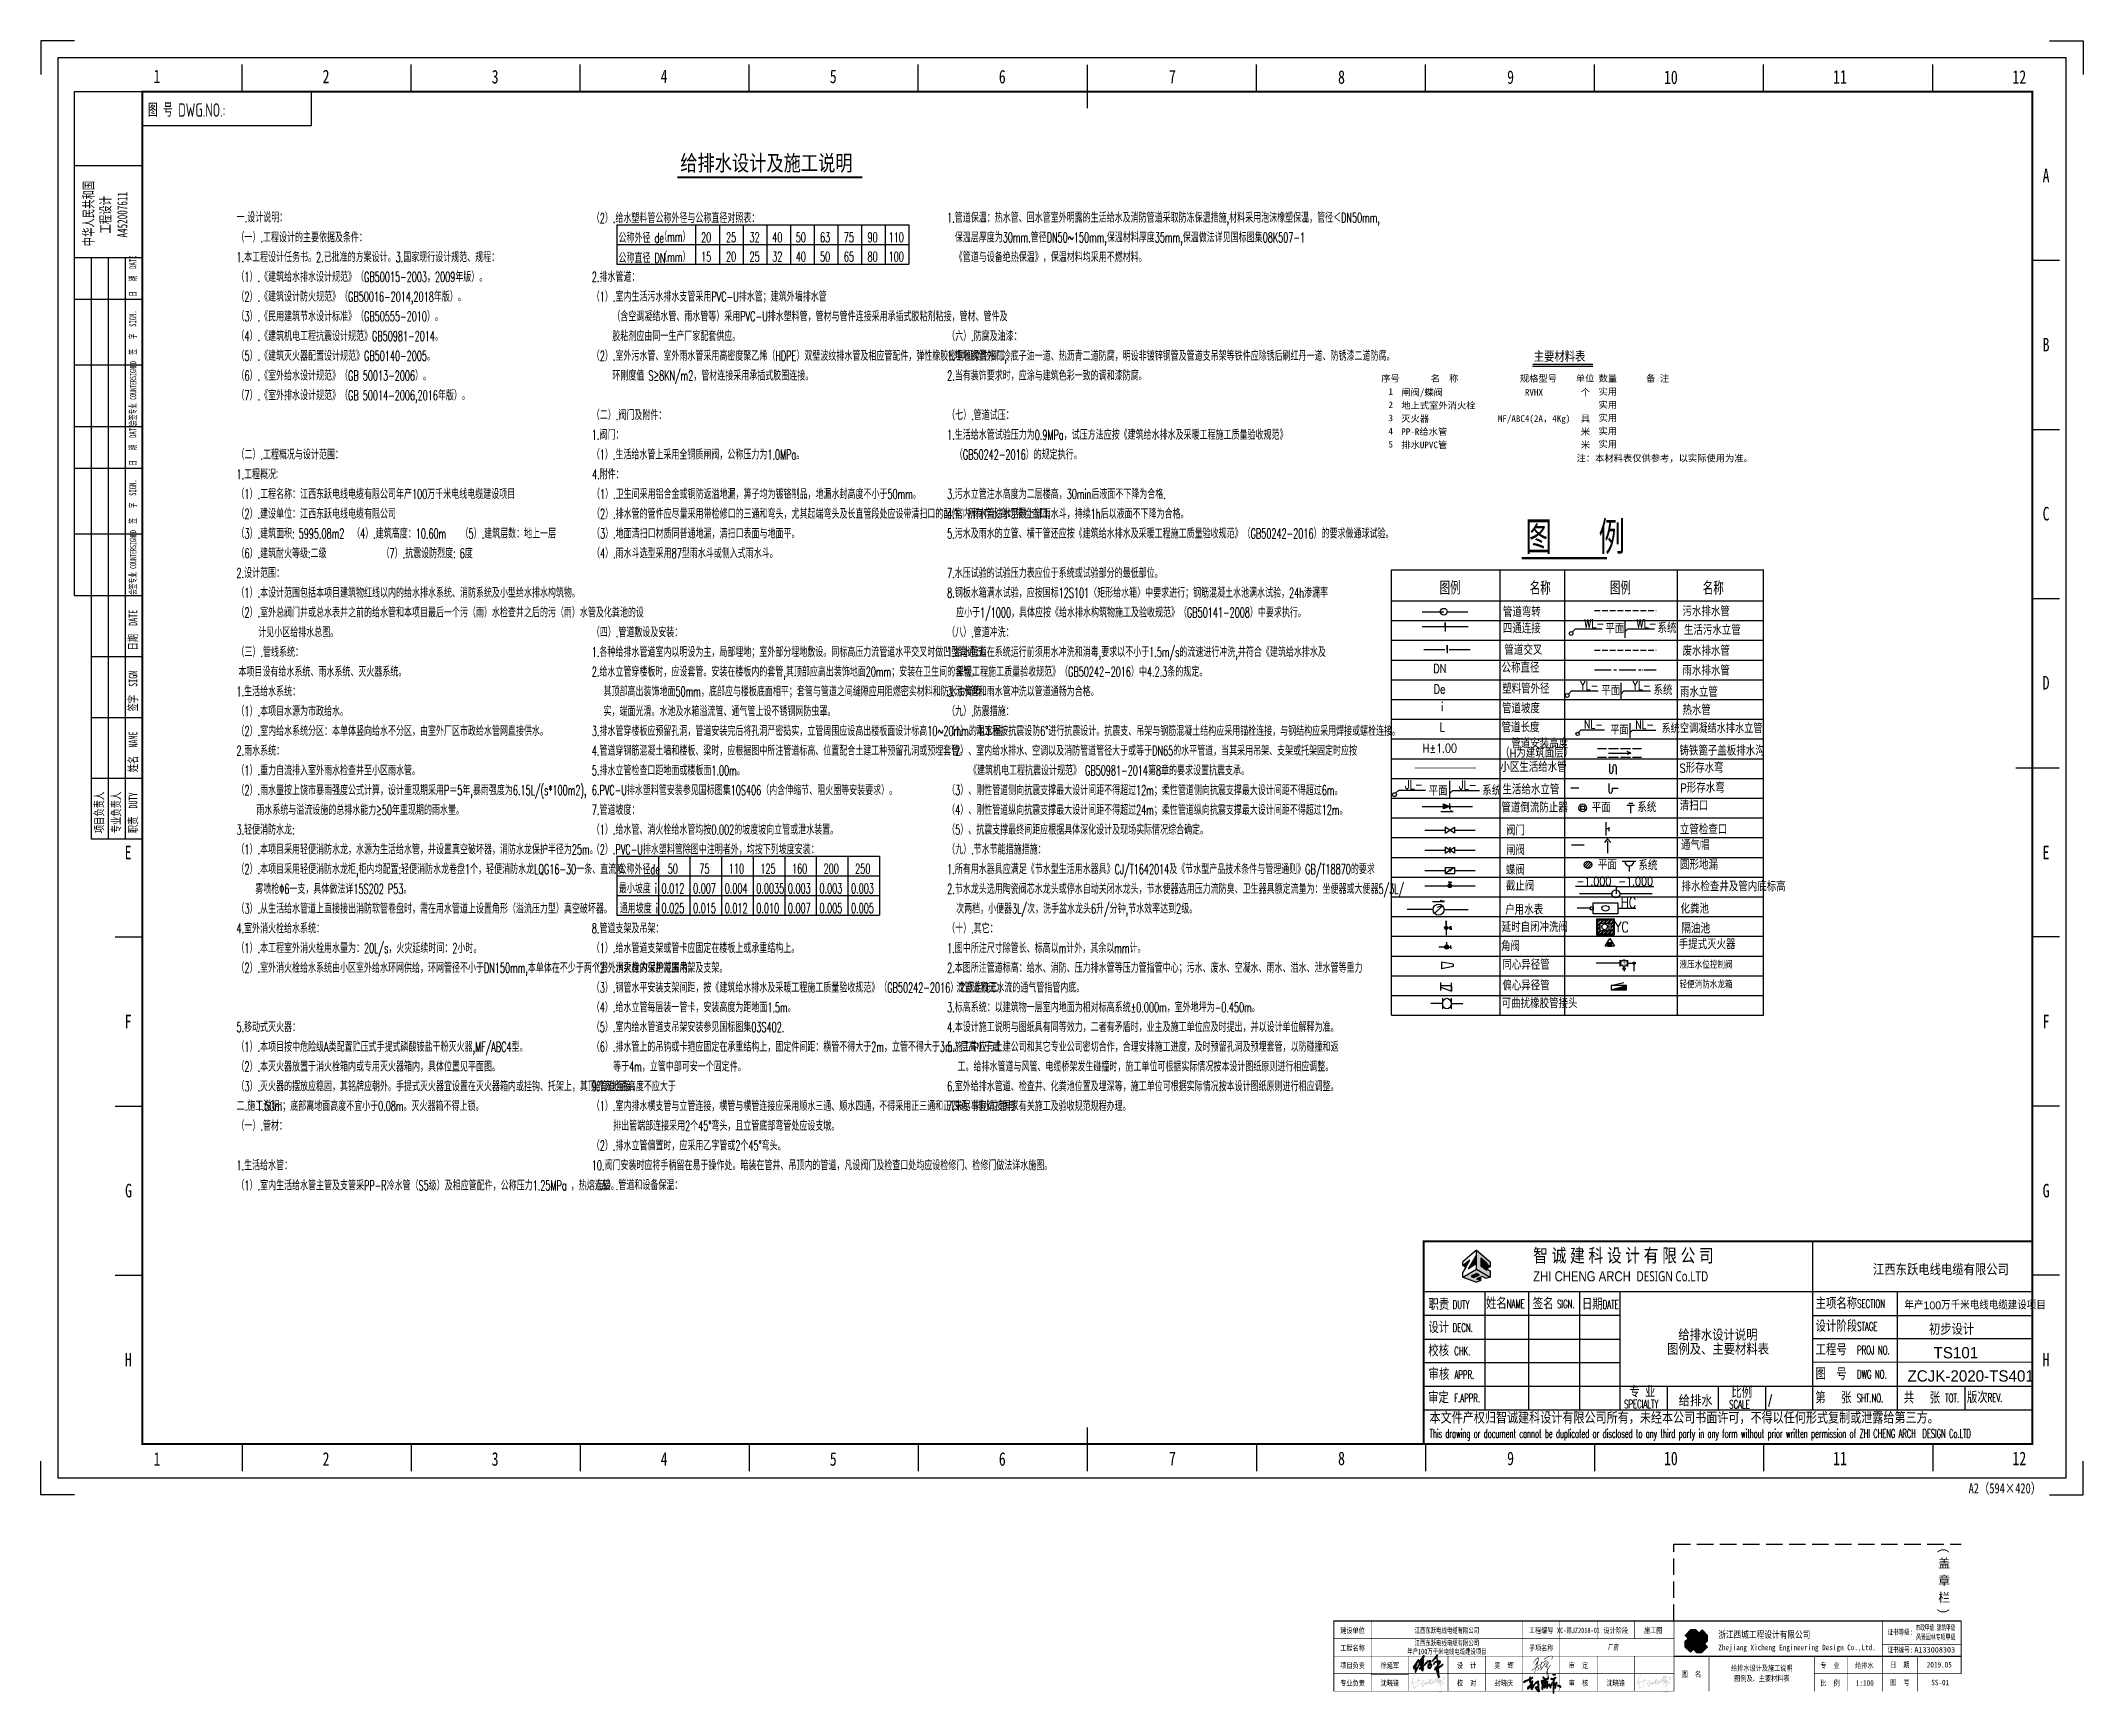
# Model space of a CAD drawing. Extents: x 7651907 to 8255021, y -2490714 to -1144618.
# Drawn here: x 7828465 to 7921574, y -2199248 to -2123923 of the extents above; entities that cross this region are included whole.
import ezdxf
from ezdxf.enums import TextEntityAlignment as Align

# ---------------------------------------------------------------- set-up
doc = ezdxf.new("R2010")
doc.units = 0
doc.header["$LTSCALE"] = 1000
for name, pattern in [('CENTER', [7, 4, -1, 1, -1]), ('CENTER2', [1.125, 0.75, -0.125, 0.125, -0.125]), ('CONTINOUS', [0]), ('DASH', [0.35, 0.25, -0.1])]:
    doc.linetypes.add(name, pattern=pattern)
doc.layers.get('0').update_dxf_attribs({"linetype": 'CONTINUOUS'})
for name, color, linetype in [('0_0_0', 3, 'CONTINUOUS'), ('EQUIP_消火栓', 7, 'CONTINUOUS'), ('PIPE-污水', 2, 'DASH'), ('PIPE-雨水', 4, 'CENTER2'), ('PUB_TEXT', 7, 'CONTINUOUS'), ('图标', 4, 'CONTINUOUS'), ('图框', 4, 'CONTINUOUS'), ('图框文字', 7, 'CONTINUOUS'), ('水', 7, 'CONTINUOUS'), ('污水立管', 2, 'CONTINUOUS'), ('消防管线', 1, 'CONTINUOUS'), ('电气文字', 7, 'CONTINUOUS'), ('给排水说明文字', 7, 'CONTINUOUS'), ('辅助水', 52, 'CONTINUOUS')]:
    doc.layers.add(name, color=color, linetype=linetype)
doc.styles.add('0总图替换X', font='ZSM.shx', dxfattribs={"bigfont": 'HZTXT.shx'})
doc.styles.add('_HZTXT', font='txt.shx', dxfattribs={"width": 0.8, "bigfont": 'hztxt.shx'})
doc.styles.add('LYS1', font='romand.shx', dxfattribs={"width": 0.8, "bigfont": 'hztxt.shx'})
doc.styles.get("Standard").update_dxf_attribs({"font": 'txt.shx', "width": 0.7, "bigfont": 'TSSDCHN.shx'})
doc.styles.add('STYLE1', font='', dxfattribs={"width": 0.8})
doc.styles.add('图框字体', font='simhei.ttf')
doc.styles.add('宋体', font='', dxfattribs={"width": 0.8})
doc.styles.add('电气', font='gbenor.shx', dxfattribs={"bigfont": 'gbcbig.shx'})
doc.styles.add('黑体', font='simhei.ttf', dxfattribs={"width": 0.7})
doc.styles.get('STYLE1').set_extended_font_data('SimSun')
doc.styles.get('宋体').set_extended_font_data('SimSun')

msp = doc.modelspace()

# ---------------------------------------------------------------- texts
at = {"color": 2, "style": '0总图替换X'}
for s, height, p in [('江西东跃电线电缆有限公司', 516.475, (7911990.8, -2180201.9)), ('年产100万千米电线电缆建设项目', 361.533, (7913425.9, -2181748.9)), ('初步设计', 516.48, (7914542.5, -2182914.1)), ('TS101', 516.48, (7914754.1, -2183985.6)), ('ZCJK-2020-TS401', 516.475, (7913566.2, -2185045.9)), ('给排水', 516.48, (7903132.3, -2186174.9)), ('/', 516.5, (7907207.8, -2186174.9))]:
    msp.add_text(s, height=height, dxfattribs=at).set_placement(p)
for s, p in [('图例及、主要材料表', (7904930, -2183827.3)), ('给排水设计说明', (7904922.7, -2183179.2))]:
    msp.add_text(s, height=516.48, dxfattribs=at).set_placement(p, align=Align.CENTER)
at = {"layer": 'PUB_TEXT', "style": '宋体', "width": 0.8}
for s, height, p in [('给排水设计及施工说明', 720, (7857616.2, -2129848.4)), ('主要材料表', 432, (7896522.5, -2138512.8))]:
    msp.add_text(s, height=height, dxfattribs=at).set_placement(p)
at = {"layer": '图框文字', "color": 1, "ltscale": 0.1, "style": '宋体', "width": 0.8}
for s, p in [('给排水设计及施工说明', (7906925.6, -2198231.6)), ('图例及、主要材料表', (7906925.6, -2198701.6)), ('SS-01', (7915057.2, -2198887.8))]:
    msp.add_text(s, height=250, dxfattribs=at).set_placement(p, align=Align.CENTER)
at = {"layer": '图框文字', "ltscale": 0.1, "style": '宋体', "width": 0.8}
msp.add_text('1:100', height=250, dxfattribs=at).set_placement((7911618.2, -2198910.5), align=Align.CENTER)
at = {"layer": '水', "color": 1, "lineweight": 25, "style": '_HZTXT', "width": 0.8}
msp.add_text('图  例', height=1500, dxfattribs=at).set_placement((7896146.6, -2147319.8))
at = {"layer": '水', "lineweight": 25, "style": '_HZTXT', "width": 0.8}
for s, height, p in [('图例', 600, (7892230.9, -2149165.1)), ('名称', 600, (7896342.9, -2149176.2)), ('图例', 600, (7899998.1, -2149165.1)), ('名称', 600, (7904231.3, -2149176.2)), ('管道弯转', 400, (7895118.1, -2150176.2)), ('污水排水管', 400, (7903307.7, -2150150.2)), ('四通连接', 400, (7895118.1, -2150926.7)), ('WL-', 400, (7898821.2, -2150680.5)), ('WL-', 400, (7901208.3, -2150680.5)), ('生活污水立管', 400, (7903374.4, -2150998.6)), ('管道交叉', 400, (7895189.9, -2151908.3)), ('废水排水管', 400, (7903307.7, -2151949.7)), ('DN', 400, (7891950.5, -2152735.2)), ('公称直径', 400, (7895058.2, -2152720)), ('雨水排水管', 400, (7903307.7, -2152849.4)), ('De', 400, (7891968.3, -2153672.4)), ('塑料管外径', 400, (7895084.5, -2153672.6)), ('YL-', 400, (7898638, -2153509)), ('YL-', 400, (7901025.1, -2153509)), ('雨水立管', 400, (7903191.2, -2153825.9)), ('i', 400, (7892303.2, -2154477.9)), ('管道坡度', 400, (7895077.8, -2154569.8)), ('热水管', 400, (7903307.7, -2154648.8)), ('L', 400, (7892235.4, -2155402.8)), ('管道长度', 400, (7895057.8, -2155436.8)), ('NL-', 381.05, (7898818.8, -2155278.9)), ('NL-', 381.05, (7901158, -2155286.8)), ('系统', 381.05, (7902355.5, -2155483.1)), ('空调凝结水排水立管', 387.24, (7903191.6, -2155471.1)), ('H%%p1.00', 400, (7891467.9, -2156371.1)), ('（H为建筑面层）', 400, (7894996.3, -2156599.6)), ('管道安装高度', 400, (7895505.7, -2156171.3)), ('铸铁篦子盖板排水沟', 400, (7903168.4, -2156500.2)), ('小区生活给水管', 400, (7895003.9, -2157248.7)), ('S形存水弯', 400, (7903176.2, -2157280.6)), ('JL-', 400, (7890652.9, -2158030)), ('JL-', 400, (7893112.5, -2158047.3)), ('生活给水立管', 400, (7895101.6, -2158270.7)), ('P形存水弯', 400, (7903214.9, -2158192.9)), ('管道倒流防止器', 400, (7895051.3, -2159094.2)), ('清扫口', 400, (7903185.5, -2159005.1)), ('阀门', 400, (7895262.9, -2160137.5)), ('立管检查口', 400, (7903189.2, -2160094.7)), ('闸阀', 400, (7895262.9, -2161037.2)), ('通气帽', 400, (7903240.4, -2160797.8)), ('蝶阀', 400, (7895255.4, -2161936.9)), ('圆形地漏', 400, (7903192.9, -2161697)), ('截止阀', 400, (7895255.4, -2162665.4)), ('排水检查井及管内底标高', 400, (7903260.4, -2162690.5)), ('户用水表', 400, (7895226.6, -2163749.7)), ('化粪池', 400, (7903216.7, -2163702.7)), ('延时自闭冲洗阀', 400, (7895063.4, -2164538.1)), ('角阀', 400, (7895035.5, -2165411.3)), ('手提式灭火器', 400, (7903134.5, -2165326.9)), ('同心异径管', 400, (7895094.8, -2166257.1)), ('液压水位控制阀', 320, (7903171.1, -2166211.2)), ('可曲扰橡胶管接头', 400, (7895064.5, -2168017.1)), ('偏心异径管', 400, (7895094.8, -2167206.1)), ('轻便消防水龙箱', 320, (7903171.1, -2167110.9))]:
    msp.add_text(s, height=height, dxfattribs=at).set_placement(p)
for p in [(7899269.6, -2162437.6), (7901173.9, -2162437.6)]:
    msp.add_text('-1.000', height=400, dxfattribs=at).set_placement(p, align=Align.CENTER)
at = {"layer": '水', "style": '_HZTXT', "width": 0.8}
for s, height, p in [('HC', 478.8, (7900497.9, -2163445)), ('YC', 478.8, (7900228.2, -2164556.9)), ('隔油池', 478.8, (7903248.3, -2164613.8)), ('主', 172.8, (7900549.7, -2166044.4))]:
    msp.add_text(s, height=height, dxfattribs=at).set_placement(p)
at = {"layer": '水', "lineweight": 25, "attachment_point": 1, "style": '_HZTXT'}
for s, insert, char_height in [('平面', (7899790.6, -2150530.1), 400), ('系统', (7902168.4, -2150511.9), 400), ('平面', (7899607.4, -2153357.3), 400), ('系统', (7901985.2, -2153339.1), 400), ('平面', (7900023.6, -2155165.4), 381.05), ('平面', (7891730.8, -2157933.3), 400), ('系统', (7894182, -2157915.1), 400), ('平面', (7899171.5, -2158687.2), 400), ('系统', (7901250.5, -2158679.2), 400), ('平面', (7899453.6, -2161301.4), 400), ('系统', (7901298.8, -2161330.2), 400)]:
    msp.add_mtext(s, dxfattribs=dict(at, insert=insert, char_height=char_height))
at = {"layer": '给排水说明文字', "style": 'LYS1', "width": 0.6}
for s, p in [('一.设计说明：', (7837393.4, -2132196.8)), ('（2）.给水塑料管公称外径与公称直径对照表：', (7853583.9, -2132227.4)), ('1.管道保温：热水管、回水管室外明露的生活给水及消防管道采取防冻保温措施,材料采用泡沫橡塑保温，管径＜DN50mm,', (7869783.9, -2132208.4)), ('（一）.工程设计的主要依据及条件：', (7837383.9, -2133108.4)), ('公称外径 de', (7854801.2, -2133130.3)), ('（mm）', (7856659.1, -2133081.1)), ('20', (7858565.4, -2133105.8)), ('25', (7859701, -2133105.8)), ('32', (7860774.3, -2133105.8)), ('40', (7861807.2, -2133105.8)), ('50', (7862883.7, -2133105.8)), ('63', (7863987.5, -2133105.8)), ('75', (7865075.3, -2133105.8)), ('90', (7866155.3, -2133105.8)), ('110', (7867113.2, -2133105.8)), ('保温层厚度为30mm.管径DN50~150mm,保温材料厚度35mm,保温做法详见国标图集08K507-1', (7870132.6, -2133108.4)), ('1.本工程设计任务书。2.已批准的方案设计。3.国家现行设计规范、规程：', (7837383.9, -2134008.4)), ('公称直径 DN', (7854801.2, -2134050.1)), ('（mm）', (7856659.1, -2134000.9)), ('15', (7858565.4, -2133986)), ('20', (7859701, -2133986)), ('25', (7860774.3, -2133986)), ('32', (7861807.2, -2133986)), ('40', (7862883.7, -2133986)), ('50', (7863987.5, -2133986)), ('65', (7865075.3, -2133986)), ('80', (7866155.3, -2133986)), ('100', (7867113.2, -2133986)), ('《管道与设备绝热保温》，保温材料均采用不燃材料。', (7870132.6, -2134008.4)), ('（1）.《建筑给水排水设计规范》（GB50015-2003，2009年版）。', (7837383.9, -2134908.4)), ('2.排水管道：', (7853583.9, -2134908.4)), ('（2）.《建筑设计防火规范》（GB50016-2014,2018年版）。', (7837383.9, -2135808.4)), ('（1）.室内生活污水排水支管采用PVC-U排水管；建筑外墙排水管', (7853583.9, -2135808.4)), ('（3）.《民用建筑节水设计标准》（GB50555-2010）。', (7837383.9, -2136708.4)), ('（含空调凝结水管、雨水管等）采用PVC-U排水塑料管，管材与管件连接采用承插式胶粘剂粘接，管材、管件及', (7854519.9, -2136708.4)), ('（4）.《建筑机电工程抗震设计规范》GB50981-2014。', (7837383.9, -2137608.4)), ('胶粘剂应由同一生产厂家配套供应。', (7854519.9, -2137608.4)), ('（六）.防腐及油漆：', (7869783.9, -2137608.4)), ('（5）.《建筑灭火器配置设计规范》GB50140-2005。', (7837383.9, -2138508.4)), ('（2）.室外污水管、室外雨水管采用高密度聚乙烯（HDPE）双壁波纹排水管及相应管配件，弹性橡胶密封圈柔性接口,', (7853583.9, -2138508.4)), ('1.埋地钢管外刷冷底子油一道、热沥青二道防腐，明设非镀锌钢管及管道支吊架等铁件应除锈后刷红丹一道、防锈漆二道防腐。', (7869783.9, -2138508.4)), ('（6）.《室外给水设计规范》（GB 50013-2006）。', (7837383.9, -2139408.4)), ('环刚度值 S≥8KN/m2，管材连接采用承插式胶圈连接。', (7854519.9, -2139408.4)), ('2.当有装饰要求时，应涂与建筑色彩一致的调和漆防腐。', (7869783.9, -2139408.4)), ('（7）.《室外排水设计规范》（GB 50014-2006,2016年版）。', (7837383.9, -2140308.4)), ('（二）.阀门及附件：', (7853583.9, -2141208.4)), ('（七）.管道试压：', (7869783.9, -2141208.4)), ('1.阀门：', (7853583.9, -2142108.4)), ('1.生活给水管试验压力为0.9MPa，试压方法应按《建筑给水排水及采暖工程施工质量验收规范》', (7869783.9, -2142108.4)), ('（二）.工程概况与设计范围：', (7837383.9, -2143008.4)), ('（1）.生活给水管上采用全铜质闸阀，公称压力为1.0MPa。', (7853583.9, -2143008.4)), ('（GB50242-2016）的规定执行。', (7870132.6, -2143008.4)), ('1.工程概况∶', (7837383.9, -2143908.4)), ('4.附件：', (7853594.4, -2143908.8)), ('（1）.工程名称：江西东跃电线电缆有限公司年产100万千米电线电缆建设项目', (7837383.9, -2144808.4)), ('（2）.建设单位：江西东跃电线电缆有限公司', (7837383.9, -2145708.4)), ('（1）.卫生间采用铝合金或铜防返溢地漏，箅子均为镀铬制品，地漏水封高度不小于50mm。', (7853594.4, -2144808.8)), ('（2）.排水管的管件应尽量采用带检修口的三通和弯头，尤其起端弯头及长直管段处应设带清扫口的配件，所有存水弯均带检查口。', (7853594.4, -2145708.8)), ('3.污水立管注水高度为二层楼高，30min后液面不下降为合格.', (7869783.9, -2144808.4)), ('4.室内雨水管注水至最上部雨水斗，持续1h后以液面不下降为合格。', (7869783.9, -2145708.4)), ('（3）.建筑面积: 5995.08m2', (7837383.9, -2146608.4)), ('（4）.建筑高度：10.60m', (7842657.7, -2146608.4)), ('（5）.建筑层数：地上一层', (7847597.9, -2146608.4)), ('（3）.地面清扫口材质同普通地漏，清扫口表面与地面平。', (7853594.4, -2146608.8)), ('5.污水及雨水的立管、横干管还应按《建筑给水排水及采暖工程施工质量验收规范》（GB50242-2016）的要求做通球试验。', (7869783.9, -2146608.4)), ('（6）.建筑耐火等级:二级', (7837383.9, -2147508.4)), ('（7）.抗震设防烈度: 6度', (7843997.6, -2147508.4)), ('（4）.雨水斗选型采用87型雨水斗或侧入式雨水斗。', (7853594.4, -2147508.8)), ('2.设计范围：', (7837383.9, -2148408.4)), ('7.水压试验的试验压力表应位于系统或试验部分的最低部位。', (7869783.9, -2148408.4)), ('（1）.本设计范围包括本项目建筑物红线以内的给水排水系统、消防系统及小型给水排水构筑物。', (7837383.9, -2149308.4)), ('8.钢板水箱满水试验，应按国标12S101〈矩形给水箱〉中要求进行；钢筋混凝土水池满水试验，24h渗漏率', (7869783.9, -2149308.4)), ('（2）.室外总阀门井或总水表井之前的给水管和本项目最后一个污（雨）水检查井之后的污（雨）水管及化粪池的设', (7837383.9, -2150208.4)), ('应小于1/1000，具体应按《给水排水构筑物施工及验收规范》（GB50141-2008）中要求执行。', (7870192.7, -2150208.4)), ('计见小区给排水总图。', (7838375.6, -2151108.4)), ('（四）.管道敷设及安装：', (7853583.9, -2151108.4)), ('（八）.管道冲洗：', (7869783.9, -2151108.4)), ('（三）.管线系统：', (7837383.9, -2152008.4)), ('1.各种给排水管道室内以明设为主，局部埋地；室外部分埋地敷设。同标高压力流管道水平交叉时做凹型弯通过。', (7853583.9, -2152008.4)), ('1.给水管道在系统运行前须用水冲洗和消毒,要求以不小于1.5m/s的流速进行冲洗,并符合《建筑给水排水及', (7869783.9, -2152008.4)), ('本项目设有给水系统、雨水系统、灭火器系统。', (7837473.7, -2152908.4)), ('2.给水立管穿楼板时，应设套管。安装在楼板内的套管,其顶部应高出装饰地面20mm；安装在卫生间的套管，', (7853583.9, -2152908.4)), ('采暖工程施工质量验收规范》（GB50242-2016）中4.2.3条的规定。', (7870192.7, -2152908.4)), ('1.生活给水系统：', (7837383.9, -2153808.4)), ('其顶部高出装饰地面50mm，底部应与楼板底面相平；套管与管道之间缝隙应用阻燃密实材料和防水油膏填', (7854119.6, -2153808.4)), ('3.污水管和雨水管冲洗以管道通畅为合格。', (7869783.9, -2153808.4)), ('（1）.本项目水源为市政给水。', (7837383.9, -2154708.4)), ('实，端面光滑。水池及水箱溢流管、通气管上设不锈钢网防虫罩。', (7854119.6, -2154708.4)), ('（九）.防震措施：', (7869783.9, -2154708.4)), ('（2）.室内给水系统分区：本单体竖向给水不分区，由室外厂区市政给水管网直接供水。', (7837383.9, -2155608.4)), ('3.排水管穿楼板应预留孔洞，管道安装完后将孔洞严密捣实，立管周围应设高出楼板面设计标高10~20mm的阻水圈。', (7853583.9, -2155608.4)), ('（1）、本工程按抗震设防6°进行抗震设计。抗震支、吊架与钢筋混凝土结构应采用锚栓连接，与钢结构应采用焊接或螺栓连接。 ', (7869783.9, -2155608.4)), ('2.雨水系统：', (7837383.9, -2156508.4)), ('4.管道穿钢筋混凝土墙和楼板、粱时，应根据图中所注管道标高、位置配合土建工种预留孔洞或预埋套管。', (7853583.9, -2156508.4)), ('（2）、室内给水排水、空调以及消防管道管径大于或等于DN65的水平管道，当其采用吊架、支架或托架固定时应按', (7869783.9, -2156508.4)), ('（1）.重力自流排入室外雨水检查井至小区雨水管。', (7837383.9, -2157408.4)), ('5.排水立管检查口距地面或楼板面1.00m。', (7853583.9, -2157408.4)), ('《建筑机电工程抗震设计规范》 GB50981-2014第8章的要求设置抗震支承。 ', (7870781.3, -2157408.4)), ('（2）.雨水量按上饶市暴雨强度公式计算，设计重现期采用P＝5年,暴雨强度为6.15L/(s*100m2),', (7837383.9, -2158308.4)), ('6.PVC-U排水塑料管安装参见国标图集10S406（内含伸缩节、阻火圈等安装要求）。', (7853583.9, -2158308.4)), ('（3）、刚性管道侧向抗震支撑最大设计间距不得超过12m；柔性管道侧向抗震支撑最大设计间距不得超过6m。', (7869783.9, -2158308.4)), ('雨水系统与溢流设施的总排水能力≥50年重现期的雨水量。', (7838289.2, -2159208.4)), ('7.管道坡度：', (7853583.9, -2159208.4)), ('（4）、刚性管道纵向抗震支撑最大设计间距不得超过24m；柔性管道纵向抗震支撑最大设计间距不得超过12m。', (7869783.9, -2159208.4)), ('（1）.给水管、消火栓给水管均按0.002的坡度坡向立管或泄水装置。', (7853583.9, -2160108.4)), ('（5）、抗震支撑最终间距应根据具体深化设计及现场实际情况综合确定。', (7869783.9, -2160108.4)), ('（2）.PVC-U排水塑料管除图中注明者外，均按下列坡度安装：', (7853583.9, -2161008.4)), ('（九）.节水节能措施措施：', (7869783.9, -2161008.4)), ('公称外径de', (7854801.2, -2161911.3)), ('50', (7857045.6, -2161886.7)), ('75', (7858485.6, -2161886.7)), ('110', (7859831.1, -2161886.7)), ('125', (7861271.1, -2161886.7)), ('160', (7862711.1, -2161886.7)), ('200', (7864151.1, -2161886.7)), ('250', (7865591.1, -2161886.7)), ('1.所有用水器具应满足《节水型生活用水器具》CJ/T1642014及《节水型产品技术条件与管理通则》GB/T18870的要求', (7869783.9, -2161908.4)), ('最小坡度 i', (7854815.9, -2162786.4)), ('0.012', (7856762.1, -2162786.7)), ('0.007', (7858202.1, -2162786.7)), ('0.004', (7859642.1, -2162786.7)), ('0.0035', (7861082.1, -2162786.7)), ('0.003', (7862522.1, -2162786.7)), ('0.003', (7863962.1, -2162786.7)), ('0.003', (7865402.1, -2162786.7)), ('2.节水龙头选用陶瓷阀芯水龙头或停水自动关闭水龙头，节水便器选用压力流防臭、卫生器具额定流量为：坐便器或大便器5/3L/', (7869783.9, -2162808.4)), ('通用坡度 i', (7854855.3, -2163696.5)), ('0.025', (7856762.1, -2163686.7)), ('0.015', (7858202.1, -2163686.7)), ('0.012', (7859642.1, -2163686.7)), ('0.010', (7861082.1, -2163686.7)), ('0.007', (7862522.1, -2163686.7)), ('0.005', (7863962.1, -2163686.7)), ('0.005', (7865402.1, -2163686.7)), ('次两档，小便器3L/次，洗手盆水龙头6升/分钟,节水效率达到2级。', (7870192.7, -2163708.4)), ('8.管道支架及吊架：', (7853583.9, -2164608.4)), ('（十）.其它：', (7869783.9, -2164608.4)), ('（1）.给水管道支架或管卡应固定在楼板上或承重结构上。', (7853583.9, -2165508.4)), ('1.图中所注尺寸除管长、标高以m计外，其余以mm计。', (7869783.9, -2165508.4)), ('（2）.水泵房内采用减震吊架及支架。', (7853583.9, -2166408.4)), ('2.本图所注管道标高：给水、消防、压力排水管等压力管指管中心；污水、废水、空凝水、雨水、溢水、泄水管等重力', (7869783.9, -2166408.4)), ('（3）.钢管水平安装支架间距，按《建筑给水排水及采暖工程施工质量验收规范》（GB50242-2016）之规定施工。', (7853583.9, -2167308.4)), ('流管道和无水流的通气管指管内底。', (7870204.4, -2167308.4)), ('（4）.给水立管每层装一管卡，安装高度为距地面1.5m。 ', (7853583.9, -2168208.4)), ('3.标高系统：以建筑物一层室内地面为相对标高系统%%P0.000m，室外地坪为-0.450m。', (7869783.9, -2168208.4)), ('5.移动式灭火器：', (7837383.9, -2169108.4)), ('（5）.室内给水管道支吊架安装参见国标图集03S402. ', (7853583.9, -2169108.4)), ('4.本设计施工说明与图纸具有同等效力，二者有矛盾时，业主及施工单位应及时提出，并以设计单位解释为准。', (7869783.9, -2169108.4)), ('（1）.本项目按中危险级A类配置贮压式手提式磷酸铵盐干粉灭火器,MF/ABC4型。', (7837383.9, -2170008.4)), ('（6）.排水管上的吊钩或卡箍应固定在承重结构上，固定件间距：横管不得大于2m，立管不得大于3m。层高小于或', (7853583.9, -2170008.4)), ('5.施工中应与土建公司和其它专业公司密切合作，合理安排施工进度，及时预留孔洞及预埋套管，以防碰撞和返', (7869783.9, -2170008.4)), ('（2）.本灭火器放置于消火栓箱内或专用灭火器箱内，具体位置见平面图。', (7837383.9, -2170908.4)), ('等于4m，立管中部可安一个固定件。', (7854556.5, -2170908.4)), ('工。给排水管道与风管、电缆桥架发生碰撞时，施工单位可根据实际情况按本设计图纸原则进行相应调整。', (7870256.9, -2170908.4)), ('二.施工说明：', (7837393.4, -2172696.8)), ('（3）.灭火器的摆放应稳固，其铭牌应朝外。手提式灭火器宜设置在灭火器箱内或挂钩、托架上，其顶部离地面高度不应大于', (7837383.9, -2171808.4)), ('1.50m；底部离地面高度不宜小于0.08m。灭火器箱不得上锁。 ', (7838312.7, -2172708.4)), ('9.管道连接：', (7853583.9, -2171808.4)), ('（1）.室内排水横支管与立管连接，横管与横管连接应采用顺水三通、顺水四通，不得采用正三通和正四通。排水立管与', (7853583.9, -2172708.4)), ('7.未尽事宜请按国家有关施工及验收规范规程办理。', (7869783.9, -2172708.4)), ('6.室外给排水管道、检查井、化粪池位置及埋深等，施工单位可根据实际情况按本设计图纸原则进行相应调整。', (7869783.9, -2171808.4)), ('（一）.管材：', (7837383.9, -2173608.4)), ('排出管端部连接采用2个45%%D弯头，且立管底部弯管处应设支墩。', (7854556.5, -2173608.4)), ('（2）.排水立管偏置时，应采用乙字管或2个45%%D弯头。', (7853583.9, -2174508.4)), ('1.生活给水管：', (7837383.9, -2175408.4)), ('10.阀门安装时应将手柄留在易于操作处。暗装在管井、吊顶内的管道，凡设阀门及检查口处均应设检修门、检修门做法详水施图。', (7853583.9, -2175408.4)), ('（1）.室内生活给水管主管及支管采PP-R冷水管（S5级）及相应管配件，公称压力1.25MPa ，热熔连接。', (7837383.9, -2176327.4)), ('（五）.管道和设备保温：', (7853583.9, -2176308.4))]:
    msp.add_text(s, height=450, dxfattribs=at).set_placement(p)
at = {"layer": '给排水说明文字', "color": 4, "style": 'STYLE1'}
for s, height, p in [('序号', 302.3, (7889573.1, -2139463.7)), ('名  称', 302.3, (7891828.3, -2139463.7)), ('规格型号', 302.3, (7895893.1, -2139463.7)), ('单位', 302.3, (7898445.2, -2139463.7)), ('数量', 302.3, (7899480.8, -2139463.7)), ('备 注', 302.3, (7901647.9, -2139463.7)), ('2', 302.3, (7889903.3, -2140663.7)), ('1', 302.3, (7889903.3, -2140063.7)), ('地上式室外消火栓', 302.3, (7890487.6, -2140693.5)), ('闸阀/蝶阀', 302.3, (7890487.6, -2140093.5)), ('RVHX', 302.3, (7896124.9, -2140093.5)), ('个', 302.3, (7898671, -2140093.5)), ('实用', 302.3, (7899480.8, -2140063.7)), ('实用', 302.3, (7899480.8, -2140663.7)), ('3', 302.3, (7889903.3, -2141263.7)), ('灭火器', 302.3, (7890487.6, -2141293.5)), ('具', 302.3, (7898671, -2141293.5)), ('实用', 302.3, (7899480.8, -2141263.7)), ('4', 302.3, (7889903.3, -2141863.7)), ('5', 302.3, (7889903.3, -2142463.7)), ('排水UPVC管', 302.3, (7890487.6, -2142493.5)), ('PP-R给水管', 302.3, (7890487.6, -2141893.5)), ('米', 302.3, (7898671, -2141893.5)), ('米', 302.3, (7898671, -2142493.5)), ('实用', 302.3, (7899480.8, -2141863.7)), ('实用', 302.3, (7899480.8, -2142463.7)), ('注：本材料表仅供参考，以实际使用为准。', 302.303, (7898476.9, -2143101.1))]:
    msp.add_text(s, height=height, dxfattribs=at).set_placement(p)
at = {"layer": '给排水说明文字', "style": 'STYLE1'}
msp.add_text('MF/ABC4(2A，4Kg)', height=302.303, dxfattribs=at).set_placement((7894889, -2141293.5))
at = {"layer": '给排水说明文字', "color": 1, "style": 'LYS1', "width": 0.6}
for s, p in [('3.轻便消防水龙:', (7837383.9, -2160108.4)), ('（1）.本项目采用轻便消防水龙，水源为生活给水管，并设置真空破坏器，消防水龙保护半径为25m。', (7837383.9, -2161008.4)), ('（2）.本项目采用轻便消防水龙柜,柜内均配置:轻便消防水龙卷盘1个，轻便消防水龙LQG16-30一条、直流喷', (7837383.9, -2161908.4)), ('雾喷枪Φ6一支，具体做法详15S202 P53。', (7838240.9, -2162808.4)), ('（3）.从生活给水管道上直接接出消防软管卷盘时，需在用水管道上设置角形（溢流压力型）真空破坏器。', (7837383.9, -2163708.4)), ('4.室外消火栓给水系统：', (7837383.9, -2164608.4)), ('（1）.本工程室外消火栓用水量为：20L/s，火灾延续时间：2小时。', (7837383.9, -2165508.4)), ('（2）.室外消火栓给水系统由小区室外给水环网供给，环网管径不小于DN150mm,本单体在不少于两个室外消火栓的保护范围内。', (7837383.9, -2166408.4))]:
    msp.add_text(s, height=450, dxfattribs=at).set_placement(p)

# ---------------------------------------------------------------- blocks, each defined once
blk = doc.blocks.new('标志')
at = {"layer": '图框', "ltscale": 0.1}
h = blk.add_hatch(color=251, dxfattribs=at)
h.paths.add_polyline_path([(1484421, -466010), (1484102, -466330), (1484102, -466631), (1484426, -466631), (1484734, -466323)])
h.paths.add_polyline_path([(1484067, -466008), (1483761, -466008), (1484069, -466316), (1484221, -466163)])
h.paths.add_polyline_path([(1483761, -466008), (1483453, -466317), (1483767, -466631), (1484069, -466631), (1484069, -466316)])
h.paths.add_polyline_path([(1483754, -466664), (1483601, -466511), (1483446, -466666), (1483446, -466971)])
h.paths.add_polyline_path([(1484069, -466664), (1483754, -466664), (1483446, -466971), (1483754, -467279), (1484069, -466965)])
h.paths.add_polyline_path([(1484413, -466664), (1484102, -466664), (1484102, -466979), (1484409, -467286), (1484722, -466973)])
h.paths.add_polyline_path([(1484102, -466979), (1483949, -467131), (1484103, -467286), (1484409, -467286)])
h.paths.add_polyline_path([(1484734, -466323), (1484426, -466631), (1484579, -466784), (1484734, -466629)])
blk.add_line((1484421, -466010), (1484102, -466330), dxfattribs=at)
at = {"layer": '图框', "ltscale": 0.1, "flags": 128}
for points in [[(1483754, -466664), (1483601, -466511), (1483446, -466666), (1483446, -466971)], [(1484069, -466664), (1484069, -466965), (1483754, -467279), (1483446, -466971), (1483754, -466664), (1484069, -466664)], [(1484069, -466631), (1483767, -466631), (1483453, -466317), (1483761, -466008), (1484069, -466316), (1484069, -466631)], [(1484069, -466316), (1484221, -466163), (1484067, -466008), (1483761, -466008)], [(1484102, -466664), (1484102, -466979), (1483949, -467131)], [(1484102, -466631), (1484102, -466330), (1484421, -466010), (1484734, -466323), (1484426, -466631), (1484102, -466631)], [(1484102, -466631), (1484102, -466330), (1484421, -466010)], [(1484102, -466664), (1484413, -466664), (1484722, -466973), (1484409, -467286), (1484102, -466979), (1484102, -466664)], [(1484426, -466631), (1484579, -466784), (1484734, -466629), (1484734, -466323)], [(1484102, -466979), (1483949, -467131), (1484103, -467286), (1484409, -467286)]]:
    blk.add_lwpolyline(points, dxfattribs=at)
blk = doc.blocks.new('新块265985658514')
at = {"layer": '0_0_0'}
h = blk.add_hatch(color=256, dxfattribs=at)
h.paths.add_polyline_path([(90588, 35278), (90612, 35312), (90682, 35380), (90709, 35406), (90778, 35432), (90850, 35438), (90847, 35414), (90814, 35380), (90776, 35335), (90738, 35295), (90736, 35268), (90749, 35254), (90766, 35262), (90749, 35240), (90732, 35211), (90727, 35174), (90731, 35153), (90759, 35136), (90815, 35124), (90844, 35129), (90872, 35165), (90885, 35194), (90905, 35234), (90904, 35275), (90896, 35296), (90893, 35310), (90837, 35312), (90803, 35299), (90782, 35296), (90784, 35307), (90800, 35324), (90862, 35402), (90877, 35439), (90858, 35466), (90796, 35469), (90707, 35448), (90646, 35383), (90555, 35279), (90536, 35256), (90524, 35278), (90510, 35268), (90503, 35295), (90495, 35306), (90511, 35324), (90528, 35359), (90535, 35415), (90530, 35424), (90501, 35405), (90499, 35415), (90518, 35444), (90542, 35489), (90534, 35509), (90489, 35508), (90470, 35473), (90442, 35450), (90458, 35484), (90496, 35558), (90528, 35594), (90571, 35665), (90561, 35698), (90532, 35686), (90503, 35658), (90450, 35586), (90413, 35536), (90350, 35444), (90311, 35397), (90313, 35365), (90360, 35363), (90382, 35376), (90325, 35283), (90282, 35202), (90233, 35111), (90203, 35049), (90186, 35031), (90194, 35064), (90209, 35120), (90198, 35166), (90157, 35149), (90129, 35120), (90136, 35142), (90224, 35279), (90245, 35317), (90246, 35345), (90222, 35344), (90201, 35320), (90166, 35281), (90135, 35259), (90177, 35311), (90261, 35423), (90299, 35470), (90317, 35489), (90309, 35504), (90293, 35503), (90227, 35417), (90136, 35280), (90055, 35194), (90057, 35169), (90087, 35181), (90114, 35207), (90150, 35248), (90193, 35289), (90212, 35305), (90202, 35279), (90141, 35177), (90092, 35112), (90089, 35087), (90143, 35107), (90183, 35131), (90192, 35110), (90178, 35072), (90151, 34985), (90152, 34947), (90171, 34951), (90246, 35086), (90317, 35238), (90389, 35358), (90409, 35397), (90432, 35423), (90505, 35473), (90467, 35405), (90396, 35328), (90361, 35286), (90371, 35271), (90404, 35294), (90439, 35325), (90472, 35356), (90503, 35377), (90504, 35354), (90391, 35183), (90336, 35117), (90348, 35092), (90404, 35132), (90451, 35196), (90476, 35213), (90484, 35194), (90471, 35155), (90451, 35120), (90440, 35076), (90439, 35055), (90459, 35023), (90501, 35008), (90523, 35053), (90525, 35100), (90521, 35170), (90516, 35185), (90527, 35207), (90548, 35235)])
h.paths.add_polyline_path([(90479, 35240), (90454, 35218), (90411, 35174), (90409, 35172), (90404, 35178), (90430, 35208), (90481, 35275)], flags=16)
h.paths.add_polyline_path([(90493, 35147), (90506, 35098), (90504, 35063), (90493, 35048), (90478, 35061), (90474, 35105)], flags=16)
h.paths.add_polyline_path([(90343, 35380), (90336, 35386), (90343, 35399), (90347, 35404), (90419, 35502), (90463, 35576), (90517, 35632), (90520, 35616), (90474, 35550), (90434, 35472), (90407, 35425)], flags=16)
h.paths.add_polyline_path([(90770, 35203), (90783, 35234), (90788, 35238), (90836, 35275), (90881, 35286), (90883, 35237), (90869, 35200), (90845, 35163), (90831, 35150), (90807, 35147), (90783, 35157), (90768, 35178)], flags=16)
h = blk.add_hatch(color=256, dxfattribs=at)
h.paths.add_polyline_path([(91018, 35337), (91031, 35365), (91084, 35401), (91134, 35419), (91154, 35425), (91156, 35402), (91171, 35255), (91108, 35197), (91062, 35147), (91042, 35112), (91026, 35084), (91046, 35060), (91080, 35066), (91129, 35088), (91140, 35094), (91171, 35113), (91181, 35120), (91188, 35072), (91220, 34786), (91181, 34885), (91154, 34980), (91120, 35052), (91105, 35060), (91139, 34968), (91170, 34859), (91224, 34694), (91237, 34699), (91250, 34728), (91245, 34778), (91237, 34864), (91212, 35134), (91311, 35208), (91384, 35256), (91422, 35298), (91395, 35302), (91361, 35264), (91258, 35202), (91224, 35175), (91213, 35171), (91200, 35194), (91201, 35226), (91194, 35245), (91199, 35257), (91280, 35342), (91305, 35401), (91299, 35423), (91287, 35444), (91248, 35460), (91172, 35455), (91151, 35658), (91162, 35699), (91163, 35717), (91125, 35721), (91119, 35697), (91115, 35659), (90952, 35490), (90935, 35458), (90937, 35436), (90994, 35501), (91056, 35571), (91121, 35638), (91136, 35576), (91154, 35449), (91118, 35437), (91084, 35422), (91049, 35403), (91017, 35379), (91000, 35351), (90993, 35324), (90999, 35293), (91010, 35304)])
h.paths.add_polyline_path([(91179, 35420), (91191, 35436), (91218, 35438), (91272, 35425), (91283, 35407), (91273, 35368), (91243, 35330), (91202, 35289), (91189, 35294), (91187, 35344)], flags=16)
h.paths.add_polyline_path([(91170, 35226), (91188, 35162), (91164, 35135), (91090, 35111), (91055, 35096), (91079, 35136)], flags=16)
for points in [[(90293, 35503), (90227, 35417), (90136, 35280), (90055, 35194), (90057, 35169), (90087, 35181), (90114, 35207), (90150, 35248), (90193, 35289), (90212, 35305), (90202, 35279), (90141, 35177), (90092, 35112), (90089, 35087), (90143, 35107), (90183, 35131), (90192, 35110), (90178, 35072), (90151, 34985), (90152, 34947), (90171, 34951), (90246, 35086), (90317, 35238), (90389, 35358), (90409, 35397), (90432, 35423), (90505, 35473), (90467, 35405), (90396, 35328), (90361, 35286), (90371, 35271), (90404, 35294), (90439, 35325), (90472, 35356), (90503, 35377), (90504, 35354), (90391, 35183), (90336, 35117), (90348, 35092), (90404, 35132), (90451, 35196), (90476, 35213), (90484, 35194), (90471, 35155), (90451, 35120), (90440, 35076), (90439, 35055), (90459, 35023), (90501, 35008), (90523, 35053), (90525, 35100), (90521, 35170), (90516, 35185), (90527, 35207), (90548, 35235), (90588, 35278), (90612, 35312), (90682, 35380), (90709, 35406), (90778, 35432), (90850, 35438), (90847, 35414), (90814, 35380), (90776, 35335), (90738, 35295), (90736, 35268), (90749, 35254), (90766, 35262), (90749, 35240), (90732, 35211), (90727, 35174), (90731, 35153), (90759, 35136), (90815, 35124), (90844, 35129), (90872, 35165), (90885, 35194), (90905, 35234), (90904, 35275), (90896, 35296), (90893, 35310), (90837, 35312), (90803, 35299), (90782, 35296), (90784, 35307), (90800, 35324), (90862, 35402), (90877, 35439), (90858, 35466), (90796, 35469), (90707, 35448), (90646, 35383), (90555, 35279), (90536, 35256), (90524, 35278), (90510, 35268), (90503, 35295), (90495, 35306), (90511, 35324), (90528, 35359), (90535, 35415), (90530, 35424), (90501, 35405), (90499, 35415), (90518, 35444), (90542, 35489), (90534, 35509), (90489, 35508), (90470, 35473), (90442, 35450), (90458, 35484), (90496, 35558), (90528, 35594), (90571, 35665), (90561, 35698), (90532, 35686), (90503, 35658), (90450, 35586), (90413, 35536), (90350, 35444), (90311, 35397), (90313, 35365), (90360, 35363), (90382, 35376), (90325, 35283), (90282, 35202), (90233, 35111), (90203, 35049), (90186, 35031), (90194, 35064), (90209, 35120), (90198, 35166), (90157, 35149), (90129, 35120), (90136, 35142), (90224, 35279), (90245, 35317), (90246, 35345), (90222, 35344), (90201, 35320), (90166, 35281), (90135, 35259), (90177, 35311), (90261, 35423), (90299, 35470), (90317, 35489), (90309, 35504), (90293, 35503)], [(90347, 35404), (90419, 35502), (90463, 35576), (90517, 35632), (90520, 35616), (90474, 35550), (90434, 35472), (90407, 35425), (90343, 35380), (90336, 35386), (90343, 35399), (90347, 35404)], [(90937, 35436), (90994, 35501), (91056, 35571), (91121, 35638), (91136, 35576), (91154, 35449), (91118, 35437), (91084, 35422), (91049, 35403), (91017, 35379), (91000, 35351), (90993, 35324), (90999, 35293), (91010, 35304), (91018, 35337), (91031, 35365), (91084, 35401), (91134, 35419), (91154, 35425), (91156, 35402), (91171, 35255), (91108, 35197), (91062, 35147), (91042, 35112), (91026, 35084), (91046, 35060), (91080, 35066), (91129, 35088), (91140, 35094), (91171, 35113), (91181, 35120), (91188, 35072), (91220, 34786), (91181, 34885), (91154, 34980), (91120, 35052), (91105, 35060), (91139, 34968), (91170, 34859), (91224, 34694), (91237, 34699), (91250, 34728), (91245, 34778), (91237, 34864), (91212, 35134), (91311, 35208), (91384, 35256), (91422, 35298), (91395, 35302), (91361, 35264), (91258, 35202), (91224, 35175), (91213, 35171), (91200, 35194), (91201, 35226), (91194, 35245), (91199, 35257), (91280, 35342), (91305, 35401), (91299, 35423), (91287, 35444), (91248, 35460), (91172, 35455), (91151, 35658), (91162, 35699), (91163, 35717), (91125, 35721), (91119, 35697), (91115, 35659), (90952, 35490), (90935, 35458), (90937, 35436)], [(91202, 35289), (91243, 35330), (91273, 35368), (91283, 35407), (91272, 35425), (91218, 35438), (91191, 35436), (91179, 35420), (91187, 35344), (91189, 35294), (91202, 35289)], [(90411, 35174), (90454, 35218), (90479, 35240), (90481, 35275), (90430, 35208), (90404, 35178), (90409, 35172), (90411, 35174)], [(90493, 35147), (90474, 35105), (90478, 35061), (90493, 35048), (90504, 35063), (90506, 35098), (90493, 35147)], [(90788, 35238), (90836, 35275), (90881, 35286), (90883, 35237), (90869, 35200), (90845, 35163), (90831, 35150), (90807, 35147), (90783, 35157), (90768, 35178), (90770, 35203), (90783, 35234), (90788, 35238)], [(91170, 35226), (91079, 35136), (91055, 35096), (91090, 35111), (91164, 35135), (91188, 35162), (91170, 35226)]]:
    blk.add_lwpolyline(points, dxfattribs=at)
blk = doc.blocks.new('fxq')
at = {"layer": '0_0_0'}
h = blk.add_hatch(color=256, dxfattribs=at)
h.paths.add_polyline_path([(9490, 1094), (9493, 1102), (9496, 1117), (9489, 1124), (9486, 1127), (9479, 1134), (9467, 1139), (9460, 1140), (9447, 1138), (9437, 1133), (9431, 1132), (9420, 1134), (9416, 1144), (9419, 1152), (9426, 1158), (9452, 1194), (9463, 1213), (9482, 1252), (9482, 1260), (9482, 1265), (9482, 1273), (9471, 1276), (9465, 1277), (9454, 1276), (9424, 1260), (9408, 1252), (9378, 1235), (9378, 1264), (9378, 1279), (9378, 1308), (9384, 1333), (9388, 1346), (9399, 1370), (9424, 1383), (9436, 1389), (9461, 1401), (9470, 1411), (9477, 1415), (9489, 1419), (9489, 1427), (9489, 1431), (9489, 1440), (9472, 1442), (9462, 1441), (9447, 1433), (9450, 1426), (9447, 1419), (9440, 1415), (9423, 1403), (9412, 1399), (9392, 1398), (9386, 1420), (9383, 1431), (9378, 1454), (9367, 1454), (9361, 1454), (9350, 1454), (9350, 1424), (9350, 1410), (9350, 1381), (9305, 1348), (9278, 1335), (9225, 1318), (9197, 1304), (9183, 1297), (9156, 1283), (9125, 1277), (9108, 1268), (9086, 1245), (9078, 1245), (9074, 1245), (9065, 1245), (9065, 1237), (9065, 1233), (9065, 1224), (9079, 1220), (9086, 1219), (9100, 1221), (9112, 1223), (9119, 1226), (9128, 1235), (9167, 1254), (9186, 1264), (9225, 1283), (9253, 1305), (9270, 1314), (9305, 1322), (9318, 1334), (9326, 1339), (9343, 1346), (9338, 1295), (9337, 1269), (9340, 1217), (9345, 1212), (9348, 1209), (9354, 1204), (9372, 1198), (9386, 1200), (9402, 1210), (9422, 1223), (9431, 1231), (9447, 1249), (9451, 1235), (9449, 1225), (9440, 1214), (9427, 1191), (9418, 1180), (9399, 1162), (9400, 1153), (9397, 1145), (9388, 1141), (9379, 1130), (9376, 1121), (9378, 1106), (9370, 1106), (9365, 1106), (9357, 1106), (9325, 1054), (9305, 1030), (9260, 988), (9261, 979), (9258, 972), (9249, 967), (9239, 954), (9236, 943), (9239, 926), (9263, 923), (9276, 925), (9298, 933), (9334, 962), (9351, 977), (9385, 1009), (9393, 1009), (9397, 1009), (9406, 1009), (9406, 970), (9406, 951), (9406, 912), (9414, 907), (9418, 901), (9420, 891), (9431, 888), (9441, 892), (9447, 901), (9464, 918), (9472, 927), (9486, 947), (9499, 974), (9506, 988), (9520, 1016), (9542, 1073), (9558, 1101), (9597, 1148), (9621, 1173), (9637, 1184), (9670, 1197), (9682, 1204), (9690, 1205), (9704, 1204), (9713, 1136), (9717, 1101), (9725, 1033), (9707, 1016), (9694, 1010), (9670, 1006), (9638, 1001), (9622, 995), (9593, 981), (9592, 972), (9595, 965), (9604, 960), (9613, 943), (9618, 934), (9631, 919), (9640, 901), (9646, 892), (9659, 877), (9674, 848), (9686, 835), (9711, 815), (9722, 809), (9728, 806), (9739, 801), (9756, 798), (9766, 800), (9781, 808), (9782, 830), (9782, 841), (9777, 863), (9772, 891), (9769, 905), (9763, 933), (9765, 950), (9762, 960), (9753, 974), (9753, 1047), (9753, 1083), (9753, 1155), (9741, 1181), (9738, 1196), (9739, 1224), (9749, 1235), (9752, 1245), (9749, 1259), (9731, 1270), (9719, 1273), (9697, 1273), (9691, 1268), (9689, 1259), (9694, 1252), (9695, 1243), (9692, 1236), (9683, 1231), (9643, 1216), (9623, 1204), (9590, 1176), (9575, 1160), (9568, 1152), (9555, 1134), (9538, 1101), (9530, 1084), (9513, 1051), (9494, 1008), (9483, 988), (9461, 947), (9453, 947), (9449, 947), (9440, 947), (9440, 977), (9440, 992), (9440, 1023), (9448, 1039), (9451, 1047), (9454, 1065), (9467, 1066), (9475, 1071), (9482, 1082)])
h.paths.add_polyline_path([(9406, 1082), (9406, 1054), (9371, 1028), (9353, 1015), (9315, 992), (9309, 979), (9298, 973), (9284, 974), (9285, 977), (9286, 978), (9288, 981), (9301, 999), (9306, 1009), (9315, 1030), (9321, 1030), (9324, 1030), (9329, 1030), (9346, 1058), (9354, 1072), (9371, 1099), (9387, 1106), (9394, 1111), (9406, 1124), (9406, 1096)], flags=16)
h.paths.add_polyline_path([(9642, 967), (9663, 978), (9675, 983), (9697, 992), (9707, 999), (9721, 998), (9729, 988), (9734, 938), (9737, 913), (9743, 863), (9749, 852), (9748, 841), (9739, 832), (9732, 832), (9728, 833), (9722, 835), (9696, 863), (9684, 877), (9663, 908), (9647, 928), (9642, 942)], flags=16)
h.paths.add_polyline_path([(10182, 1110), (10180, 1122), (10170, 1138), (10159, 1150), (10153, 1157), (10142, 1169), (10142, 1194), (10147, 1208), (10163, 1228), (10172, 1237), (10174, 1247), (10170, 1259), (10158, 1262), (10149, 1258), (10142, 1249), (10135, 1236), (10125, 1230), (10111, 1231), (10109, 1234), (10109, 1235), (10107, 1238), (10095, 1263), (10088, 1276), (10076, 1301), (10083, 1320), (10094, 1330), (10114, 1335), (10143, 1355), (10159, 1363), (10191, 1377), (10191, 1388), (10191, 1394), (10191, 1405), (10176, 1409), (10165, 1407), (10152, 1398), (10113, 1373), (10090, 1363), (10045, 1353), (10012, 1395), (9994, 1415), (9958, 1454), (9951, 1454), (9947, 1454), (9940, 1454), (9940, 1439), (9943, 1431), (9951, 1419), (9974, 1390), (9986, 1375), (10010, 1346), (10013, 1333), (10011, 1325), (10003, 1315), (9994, 1316), (9986, 1313), (9982, 1304), (9972, 1293), (9962, 1290), (9947, 1290), (9930, 1300), (9919, 1303), (9899, 1301), (9889, 1291), (9877, 1288), (9864, 1294), (9863, 1274), (9866, 1263), (9874, 1245), (9880, 1214), (9885, 1198), (9899, 1169), (9894, 1147), (9896, 1133), (9906, 1113), (9906, 1072), (9906, 1051), (9906, 1009), (9895, 1000), (9894, 985), (9902, 974), (9901, 941), (9901, 924), (9906, 891), (9917, 889), (9925, 891), (9934, 898), (9938, 934), (9941, 952), (9947, 988), (9981, 1007), (9997, 1022), (10017, 1054), (10026, 1072), (10034, 1080), (10052, 1089), (10058, 1086), (10060, 1077), (10055, 1072), (10026, 1035), (10014, 1012), (10000, 967), (10004, 959), (10017, 957), (10024, 964), (10045, 1000), (10057, 1017), (10083, 1051), (10094, 1074), (10105, 1084), (10128, 1096), (10138, 1084), (10139, 1071), (10131, 1058), (10120, 1014), (10115, 991), (10107, 947), (10119, 939), (10129, 938), (10142, 943), (10158, 994), (10171, 1019), (10204, 1061), (10213, 1076), (10222, 1083), (10239, 1085), (10247, 1041), (10254, 1018), (10274, 978), (10280, 972), (10286, 970), (10295, 971), (10298, 975), (10303, 976), (10309, 974), (10313, 1034), (10321, 1065), (10347, 1120), (10354, 1144), (10360, 1156), (10375, 1176), (10387, 1191), (10392, 1199), (10399, 1217), (10402, 1225), (10401, 1232), (10395, 1238), (10375, 1214), (10365, 1201), (10347, 1176), (10329, 1140), (10320, 1122), (10302, 1085), (10298, 1078), (10287, 1076), (10281, 1082), (10271, 1102), (10265, 1111), (10250, 1127), (10237, 1131), (10226, 1127), (10218, 1117), (10209, 1107), (10204, 1102), (10194, 1092), (10187, 1092), (10184, 1092), (10177, 1092)])
h.paths.add_polyline_path([(9945, 1036, -0.628805), (9972, 1101, -0.735185)], flags=16)
h.paths.add_polyline_path([(10045, 1125), (10043, 1134), (10048, 1141), (10048, 1169), (10046, 1184), (10038, 1210), (10019, 1225), (10011, 1237), (10003, 1259), (9997, 1259), (9995, 1259), (9989, 1259), (9989, 1267), (9989, 1272), (9989, 1280), (10003, 1282), (10011, 1284), (10024, 1290), (10032, 1289), (10036, 1289), (10045, 1287), (10042, 1282), (10044, 1277), (10048, 1273), (10073, 1240), (10084, 1221), (10100, 1183), (10094, 1159), (10089, 1148), (10076, 1127), (10070, 1119), (10061, 1117), (10052, 1120)], flags=16)
h.paths.add_polyline_path([(10003, 1144), (9980, 1145), (9968, 1148), (9947, 1158), (9930, 1176), (9924, 1189), (9920, 1214), (9917, 1237), (9912, 1250), (9899, 1269), (9902, 1272), (9903, 1274), (9906, 1276), (9913, 1282), (9924, 1278), (9927, 1269), (9945, 1252), (9958, 1245), (9982, 1238), (9986, 1230), (9988, 1225), (9993, 1217), (10006, 1204), (10011, 1194), (10013, 1176), (10019, 1164), (10015, 1151)], flags=16)
h.paths.add_polyline_path([(10472, 1097), (10489, 1113), (10498, 1113), (10502, 1113), (10510, 1113), (10512, 1085), (10509, 1070), (10500, 1044), (10497, 1015), (10495, 1001), (10486, 974), (10481, 964), (10480, 957), (10482, 947), (10494, 944), (10503, 947), (10510, 957), (10520, 971), (10524, 979), (10531, 995), (10530, 1020), (10532, 1034), (10541, 1058), (10543, 1090), (10547, 1107), (10559, 1138), (10576, 1150), (10584, 1160), (10593, 1179), (10582, 1188), (10576, 1193), (10566, 1204), (10551, 1208), (10540, 1206), (10527, 1197), (10518, 1179), (10513, 1170), (10500, 1155), (10485, 1149), (10477, 1147), (10461, 1144), (10460, 1147), (10458, 1148), (10454, 1148), (10454, 1212), (10454, 1244), (10454, 1308), (10460, 1316), (10463, 1320), (10468, 1329), (10467, 1346), (10469, 1356), (10479, 1370), (10494, 1392), (10506, 1402), (10531, 1412), (10533, 1420), (10533, 1424), (10534, 1433), (10526, 1442), (10513, 1444), (10503, 1436), (10492, 1428), (10486, 1424), (10475, 1415), (10448, 1401), (10434, 1395), (10406, 1381), (10384, 1374), (10373, 1373), (10350, 1374), (10333, 1383), (10322, 1385), (10302, 1384), (10299, 1373), (10301, 1365), (10309, 1356), (10324, 1357), (10333, 1353), (10343, 1342), (10374, 1344), (10389, 1345), (10420, 1346), (10431, 1332), (10432, 1316), (10423, 1301), (10422, 1273), (10421, 1259), (10420, 1231), (10420, 1187), (10420, 1165), (10420, 1120), (10407, 1100), (10401, 1088), (10395, 1065), (10404, 1053), (10409, 1047), (10420, 1037), (10424, 1026), (10422, 1016), (10413, 1009), (10413, 953), (10413, 926), (10413, 870), (10410, 870), (10409, 870), (10406, 870), (10406, 817), (10406, 791), (10406, 738), (10412, 737), (10416, 730), (10413, 724), (10424, 722), (10432, 724), (10441, 731), (10436, 756), (10437, 771), (10448, 794), (10448, 905), (10448, 960), (10448, 1072), (10464, 1089)])
for points in [[(10507, 1579), (10472, 1589), (10453, 1592), (10416, 1592), (10409, 1586), (10406, 1582), (10399, 1575), (10397, 1565), (10399, 1558), (10406, 1551), (10450, 1551), (10473, 1551), (10517, 1551), (10521, 1555), (10522, 1559), (10520, 1565), (10515, 1570), (10512, 1573)], [(10743, 1037), (10703, 1049), (10684, 1057), (10649, 1078), (10632, 1078), (10624, 1078), (10607, 1078), (10605, 1067), (10607, 1060), (10614, 1051), (10645, 1045), (10661, 1039), (10687, 1023), (10704, 1014), (10712, 1008), (10725, 995), (10742, 993), (10752, 994), (10767, 1002), (10764, 1019), (10757, 1028)]]:
    blk.add_hatch(color=256, dxfattribs=at).paths.add_polyline_path(points)
for p, q in [((9065, 1245, 14262), (9065, 1237, 14262)), ((9074, 1245, 14262), (9065, 1245, 14262)), ((9065, 1237, 14262), (9065, 1233, 14262)), ((9065, 1233, 14262), (9065, 1224, 14262)), ((9065, 1224, 14262), (9079, 1220, 14262)), ((9078, 1245, 14262), (9074, 1245, 14262)), ((9086, 1245, 14262), (9078, 1245, 14262)), ((9079, 1220, 14262), (9086, 1219, 14262)), ((9108, 1268, 14262), (9086, 1245, 14262)), ((9086, 1219, 14262), (9100, 1221, 14262)), ((9100, 1221, 14262), (9112, 1223, 14262)), ((9125, 1277, 14262), (9108, 1268, 14262)), ((9112, 1223, 14262), (9119, 1226, 14262)), ((9119, 1226, 14262), (9128, 1235, 14262)), ((9156, 1283, 14262), (9125, 1277, 14262)), ((9128, 1235, 14262), (9167, 1254, 14262)), ((9183, 1297, 14262), (9156, 1283, 14262)), ((9167, 1254, 14262), (9186, 1264, 14262)), ((9197, 1304, 14262), (9183, 1297, 14262)), ((9186, 1264, 14262), (9225, 1283, 14262)), ((9225, 1318, 14262), (9197, 1304, 14262)), ((9278, 1335, 14262), (9225, 1318, 14262)), ((9225, 1283, 14262), (9253, 1305, 14262)), ((9239, 954, 14262), (9236, 943, 14262)), ((9236, 943, 14262), (9239, 926, 14262)), ((9249, 967, 14262), (9239, 954, 14262)), ((9258, 972, 14262), (9249, 967, 14262)), ((9253, 1305, 14262), (9270, 1314, 14262)), ((9261, 979, 14262), (9258, 972, 14262)), ((9305, 1030, 14262), (9260, 988, 14262)), ((9260, 988, 14262), (9261, 979, 14262)), ((9270, 1314, 14262), (9305, 1322, 14262)), ((9276, 925, 14262), (9298, 933, 14262)), ((9305, 1348, 14262), (9278, 1335, 14262)), ((9285, 977, 14262), (9284, 974, 14262)), ((9284, 974, 14262), (9298, 973, 14262)), ((9286, 978, 14262), (9285, 977, 14262)), ((9288, 981, 14262), (9286, 978, 14262)), ((9301, 999, 14262), (9288, 981, 14262)), ((9298, 973, 14262), (9309, 979, 14262)), ((9298, 933, 14262), (9334, 962, 14262)), ((9306, 1009, 14262), (9301, 999, 14262)), ((9350, 1381, 14262), (9305, 1348, 14262)), ((9305, 1322, 14262), (9318, 1334, 14262)), ((9325, 1054, 14262), (9305, 1030, 14262)), ((9315, 1030, 14262), (9306, 1009, 14262)), ((9309, 979, 14262), (9315, 992, 14262)), ((9321, 1030, 14262), (9315, 1030, 14262)), ((9315, 992, 14262), (9353, 1015, 14262)), ((9318, 1334, 14262), (9326, 1339, 14262)), ((9324, 1030, 14262), (9321, 1030, 14262)), ((9329, 1030, 14262), (9324, 1030, 14262)), ((9357, 1106, 14262), (9325, 1054, 14262)), ((9326, 1339, 14262), (9343, 1346, 14262)), ((9346, 1058, 14262), (9329, 1030, 14262)), ((9334, 962, 14262), (9351, 977, 14262)), ((9338, 1295, 14262), (9337, 1269, 14262)), ((9337, 1269, 14262), (9340, 1217, 14262)), ((9343, 1346, 14262), (9338, 1295, 14262)), ((9340, 1217, 14262), (9345, 1212, 14262)), ((9345, 1212, 14262), (9348, 1209, 14262)), ((9354, 1072, 14262), (9346, 1058, 14262)), ((9348, 1209, 14262), (9354, 1204, 14262)), ((9361, 1454, 14262), (9350, 1454, 14262)), ((9350, 1454, 14262), (9350, 1424, 14262)), ((9350, 1424, 14262), (9350, 1410, 14262)), ((9350, 1410, 14262), (9350, 1381, 14262)), ((9351, 977, 14262), (9385, 1009, 14262)), ((9353, 1015, 14262), (9371, 1028, 14262)), ((9354, 1204, 14262), (9372, 1198, 14262)), ((9371, 1099, 14262), (9354, 1072, 14262)), ((9365, 1106, 14262), (9357, 1106, 14262)), ((9367, 1454, 14262), (9361, 1454, 14262)), ((9370, 1106, 14262), (9365, 1106, 14262)), ((9378, 1454, 14262), (9367, 1454, 14262)), ((9378, 1106, 14262), (9370, 1106, 14262)), ((9387, 1106, 14262), (9371, 1099, 14262)), ((9371, 1028, 14262), (9406, 1054, 14262)), ((9372, 1198, 14262), (9386, 1200, 14262)), ((9379, 1130, 14262), (9376, 1121, 14262)), ((9376, 1121, 14262), (9378, 1106, 14262)), ((9383, 1431, 14262), (9378, 1454, 14262)), ((9378, 1308, 14262), (9384, 1333, 14262)), ((9378, 1279, 14262), (9378, 1308, 14262)), ((9378, 1264, 14262), (9378, 1279, 14262)), ((9378, 1235, 14262), (9378, 1264, 14262)), ((9408, 1252, 14262), (9378, 1235, 14262)), ((9388, 1141, 14262), (9379, 1130, 14262)), ((9386, 1420, 14262), (9383, 1431, 14262)), ((9384, 1333, 14262), (9388, 1346, 14262)), ((9385, 1009, 14262), (9393, 1009, 14262)), ((9392, 1398, 14262), (9386, 1420, 14262)), ((9386, 1200, 14262), (9402, 1210, 14262)), ((9394, 1111, 14262), (9387, 1106, 14262)), ((9388, 1346, 14262), (9399, 1370, 14262)), ((9397, 1145, 14262), (9388, 1141, 14262)), ((9412, 1399, 14262), (9392, 1398, 14262)), ((9393, 1009, 14262), (9397, 1009, 14262)), ((9406, 1124, 14262), (9394, 1111, 14262)), ((9400, 1153, 14262), (9397, 1145, 14262)), ((9397, 1009, 14262), (9406, 1009, 14262)), ((9399, 1370, 14262), (9424, 1383, 14262)), ((9418, 1180, 14262), (9399, 1162, 14262)), ((9399, 1162, 14262), (9400, 1153, 14262)), ((9402, 1210, 14262), (9422, 1223, 14262)), ((9406, 1096, 14262), (9406, 1124, 14262)), ((9406, 1082, 14262), (9406, 1096, 14262)), ((9406, 1054, 14262), (9406, 1082, 14262)), ((9406, 1009, 14262), (9406, 970, 14262)), ((9406, 970, 14262), (9406, 951, 14262)), ((9406, 951, 14262), (9406, 912, 14262)), ((9424, 1260, 14262), (9408, 1252, 14262)), ((9423, 1403, 14262), (9412, 1399, 14262)), ((9416, 1144, 14262), (9419, 1152, 14262)), ((9420, 1134, 14262), (9416, 1144, 14262)), ((9427, 1191, 14262), (9418, 1180, 14262)), ((9419, 1152, 14262), (9426, 1158, 14262)), ((9431, 1132, 14262), (9420, 1134, 14262)), ((9422, 1223, 14262), (9431, 1231, 14262)), ((9440, 1415, 14262), (9423, 1403, 14262)), ((9424, 1383, 14262), (9436, 1389, 14262)), ((9454, 1276, 14262), (9424, 1260, 14262)), ((9426, 1158, 14262), (9452, 1194, 14262)), ((9440, 1214, 14262), (9427, 1191, 14262)), ((9431, 1231, 14262), (9447, 1249, 14262)), ((9437, 1133, 14262), (9431, 1132, 14262)), ((9436, 1389, 14262), (9461, 1401, 14262)), ((9447, 1138, 14262), (9437, 1133, 14262)), ((9447, 1419, 14262), (9440, 1415, 14262)), ((9449, 1225, 14262), (9440, 1214, 14262)), ((9440, 1023, 14262), (9448, 1039, 14262)), ((9440, 992, 14262), (9440, 1023, 14262)), ((9440, 977, 14262), (9440, 992, 14262)), ((9440, 947, 14262), (9440, 977, 14262)), ((9449, 947, 14262), (9440, 947, 14262)), ((9462, 1441, 14262), (9447, 1433, 14262)), ((9447, 1433, 14262), (9450, 1426, 14262)), ((9450, 1426, 14262), (9447, 1419, 14262)), ((9447, 1249, 14262), (9451, 1235, 14262)), ((9460, 1140, 14262), (9447, 1138, 14262)), ((9448, 1039, 14262), (9451, 1047, 14262)), ((9451, 1235, 14262), (9449, 1225, 14262)), ((9453, 947, 14262), (9449, 947, 14262)), ((9451, 1047, 14262), (9454, 1065, 14262)), ((9452, 1194, 14262), (9463, 1213, 14262)), ((9461, 947, 14262), (9453, 947, 14262)), ((9465, 1277, 14262), (9454, 1276, 14262)), ((9454, 1065, 14262), (9467, 1066, 14262)), ((9467, 1139, 14262), (9460, 1140, 14262)), ((9461, 1401, 14262), (9470, 1411, 14262)), ((9483, 988, 14262), (9461, 947, 14262)), ((9472, 1442, 14262), (9462, 1441, 14262)), ((9463, 1213, 14262), (9482, 1252, 14262)), ((9471, 1276, 14262), (9465, 1277, 14262)), ((9479, 1134, 14262), (9467, 1139, 14262)), ((9467, 1066, 14262), (9475, 1071, 14262)), ((9470, 1411, 14262), (9477, 1415, 14262)), ((9482, 1273, 14262), (9471, 1276, 14262)), ((9489, 1440, 14262), (9472, 1442, 14262)), ((9472, 927, 14262), (9486, 947, 14262)), ((9475, 1071, 14262), (9482, 1082, 14262)), ((9477, 1415, 14262), (9489, 1419, 14262)), ((9486, 1127, 14262), (9479, 1134, 14262)), ((9482, 1265, 14262), (9482, 1273, 14262)), ((9482, 1260, 14262), (9482, 1265, 14262)), ((9482, 1252, 14262), (9482, 1260, 14262)), ((9482, 1082, 14262), (9490, 1094, 14262)), ((9494, 1008, 14262), (9483, 988, 14262)), ((9489, 1124, 14262), (9486, 1127, 14262)), ((9486, 947, 14262), (9499, 974, 14262)), ((9489, 1431, 14262), (9489, 1440, 14262)), ((9489, 1427, 14262), (9489, 1431, 14262)), ((9489, 1419, 14262), (9489, 1427, 14262)), ((9496, 1117, 14262), (9489, 1124, 14262)), ((9490, 1094, 14262), (9493, 1102, 14262)), ((9493, 1102, 14262), (9496, 1117, 14262)), ((9513, 1051, 14262), (9494, 1008, 14262)), ((9499, 974, 14262), (9506, 988, 14262)), ((9506, 988, 14262), (9520, 1016, 14262)), ((9530, 1084, 14262), (9513, 1051, 14262)), ((9520, 1016, 14262), (9542, 1073, 14262)), ((9538, 1101, 14262), (9530, 1084, 14262)), ((9555, 1134, 14262), (9538, 1101, 14262)), ((9542, 1073, 14262), (9558, 1101, 14262)), ((9568, 1152, 14262), (9555, 1134, 14262)), ((9558, 1101, 14262), (9597, 1148, 14262)), ((9575, 1160, 14262), (9568, 1152, 14262)), ((9590, 1176, 14262), (9575, 1160, 14262)), ((9623, 1204, 14262), (9590, 1176, 14262)), ((9593, 981, 14262), (9592, 972, 14262)), ((9592, 972, 14262), (9595, 965, 14262)), ((9622, 995, 14262), (9593, 981, 14262)), ((9595, 965, 14262), (9604, 960, 14262)), ((9597, 1148, 14262), (9621, 1173, 14262)), ((9604, 960, 14262), (9613, 943, 14262)), ((9613, 943, 14262), (9618, 934, 14262)), ((9618, 934, 14262), (9631, 919, 14262)), ((9621, 1173, 14262), (9637, 1184, 14262)), ((9638, 1001, 14262), (9622, 995, 14262)), ((9643, 1216, 14262), (9623, 1204, 14262)), ((9637, 1184, 14262), (9670, 1197, 14262)), ((9670, 1006, 14262), (9638, 1001, 14262)), ((9663, 978, 14262), (9642, 967, 14262)), ((9642, 967, 14262), (9642, 942, 14262)), ((9642, 942, 14262), (9647, 928, 14262)), ((9683, 1231, 14262), (9643, 1216, 14262)), ((9675, 983, 14262), (9663, 978, 14262)), ((9670, 1197, 14262), (9682, 1204, 14262)), ((9694, 1010, 14262), (9670, 1006, 14262)), ((9697, 992, 14262), (9675, 983, 14262)), ((9682, 1204, 14262), (9690, 1205, 14262)), ((9692, 1236, 14262), (9683, 1231, 14262)), ((9691, 1268, 14262), (9689, 1259, 14262)), ((9689, 1259, 14262), (9694, 1252, 14262)), ((9690, 1205, 14262), (9704, 1204, 14262)), ((9697, 1273, 14262), (9691, 1268, 14262)), ((9695, 1243, 14262), (9692, 1236, 14262)), ((9694, 1252, 14262), (9695, 1243, 14262)), ((9707, 1016, 14262), (9694, 1010, 14262)), ((9719, 1273, 14262), (9697, 1273, 14262)), ((9707, 999, 14262), (9697, 992, 14262)), ((9704, 1204, 14262), (9713, 1136, 14262)), ((9725, 1033, 14262), (9707, 1016, 14262)), ((9721, 998, 14262), (9707, 999, 14262)), ((9713, 1136, 14262), (9717, 1101, 14262)), ((9717, 1101, 14262), (9725, 1033, 14262)), ((9731, 1270, 14262), (9719, 1273, 14262)), ((9729, 988, 14262), (9721, 998, 14262)), ((9734, 938, 14262), (9729, 988, 14262)), ((9749, 1259, 14262), (9731, 1270, 14262)), ((9737, 913, 14262), (9734, 938, 14262)), ((9738, 1196, 14262), (9739, 1224, 14262)), ((9741, 1181, 14262), (9738, 1196, 14262)), ((9739, 1224, 14262), (9749, 1235, 14262)), ((9753, 1155, 14262), (9741, 1181, 14262)), ((9752, 1245, 14262), (9749, 1259, 14262)), ((9749, 1235, 14262), (9752, 1245, 14262)), ((9753, 1083, 14262), (9753, 1155, 14262)), ((9753, 1047, 14262), (9753, 1083, 14262)), ((9753, 974, 14262), (9753, 1047, 14262)), ((9762, 960, 14262), (9753, 974, 14262)), ((9765, 950, 14262), (9762, 960, 14262)), ((9763, 933, 14262), (9765, 950, 14262)), ((9769, 905, 14262), (9763, 933, 14262)), ((9864, 1294, 14262), (9863, 1274, 14262)), ((9863, 1274, 14262), (9866, 1263, 14262)), ((9877, 1288, 14262), (9864, 1294, 14262)), ((9866, 1263, 14262), (9874, 1245, 14262)), ((9874, 1245, 14262), (9880, 1214, 14262)), ((9889, 1291, 14262), (9877, 1288, 14262)), ((9880, 1214, 14262), (9885, 1198, 14262)), ((9885, 1198, 14262), (9899, 1169, 14262)), ((9899, 1301, 14262), (9889, 1291, 14262)), ((9899, 1169, 14262), (9894, 1147, 14262)), ((9894, 1147, 14262), (9896, 1133, 14262)), ((9895, 1000, 14262), (9894, 985, 14262)), ((9894, 985, 14262), (9902, 974, 14262)), ((9906, 1009, 14262), (9895, 1000, 14262)), ((9896, 1133, 14262), (9906, 1113, 14262)), ((9919, 1303, 14262), (9899, 1301, 14262)), ((9902, 1272, 14262), (9899, 1269, 14262)), ((9899, 1269, 14262), (9912, 1250, 14262)), ((9902, 974, 14262), (9901, 941, 14262)), ((9901, 941, 14262), (9901, 924, 14262)), ((9903, 1274, 14262), (9902, 1272, 14262)), ((9906, 1276, 14262), (9903, 1274, 14262)), ((9913, 1282, 14262), (9906, 1276, 14262)), ((9906, 1113, 14262), (9906, 1072, 14262)), ((9906, 1072, 14262), (9906, 1051, 14262)), ((9906, 1051, 14262), (9906, 1009, 14262)), ((9912, 1250, 14262), (9917, 1237, 14262)), ((9924, 1278, 14262), (9913, 1282, 14262)), ((9917, 1237, 14262), (9920, 1214, 14262)), ((9930, 1300, 14262), (9919, 1303, 14262)), ((9920, 1214, 14262), (9924, 1189, 14262)), ((9927, 1269, 14262), (9924, 1278, 14262)), ((9924, 1189, 14262), (9930, 1176, 14262)), ((9945, 1252, 14262), (9927, 1269, 14262)), ((9947, 1290, 14262), (9930, 1300, 14262)), ((9930, 1176, 14262), (9947, 1158, 14262)), ((9934, 898, 14262), (9938, 934, 14262)), ((9938, 934, 14262), (9941, 952, 14262)), ((9947, 1454, 14262), (9940, 1454, 14262)), ((9940, 1454, 14262), (9940, 1439, 14262)), ((9940, 1439, 14262), (9943, 1431, 14262)), ((9941, 952, 14262), (9947, 988, 14262)), ((9943, 1431, 14262), (9951, 1419, 14262)), ((9958, 1245, 14262), (9945, 1252, 14262)), ((9951, 1454, 14262), (9947, 1454, 14262)), ((9962, 1290, 14262), (9947, 1290, 14262)), ((9947, 1158, 14262), (9968, 1148, 14262)), ((9947, 988, 14262), (9981, 1007, 14262)), ((9958, 1454, 14262), (9951, 1454, 14262)), ((9951, 1419, 14262), (9974, 1390, 14262)), ((9994, 1415, 14262), (9958, 1454, 14262)), ((9982, 1238, 14262), (9958, 1245, 14262)), ((9972, 1293, 14262), (9962, 1290, 14262)), ((9968, 1148, 14262), (9980, 1145, 14262)), ((9982, 1304, 14262), (9972, 1293, 14262)), ((9974, 1390, 14262), (9986, 1375, 14262)), ((9980, 1145, 14262), (10003, 1144, 14262)), ((9981, 1007, 14262), (9997, 1022, 14262)), ((9986, 1313, 14262), (9982, 1304, 14262)), ((9986, 1230, 14262), (9982, 1238, 14262)), ((9986, 1375, 14262), (10010, 1346, 14262)), ((9994, 1316, 14262), (9986, 1313, 14262)), ((9988, 1225, 14262), (9986, 1230, 14262)), ((9993, 1217, 14262), (9988, 1225, 14262)), ((10003, 1282, 14262), (9989, 1280, 14262)), ((9989, 1280, 14262), (9989, 1272, 14262)), ((9989, 1272, 14262), (9989, 1267, 14262)), ((9989, 1267, 14262), (9989, 1259, 14262)), ((9989, 1259, 14262), (9995, 1259, 14262)), ((10006, 1204, 14262), (9993, 1217, 14262)), ((10012, 1395, 14262), (9994, 1415, 14262)), ((10003, 1315, 14262), (9994, 1316, 14262)), ((9995, 1259, 14262), (9997, 1259, 14262)), ((9997, 1259, 14262), (10003, 1259, 14262)), ((9997, 1022, 14262), (10017, 1054, 14262)), ((10014, 1012, 14262), (10000, 967, 14262)), ((10000, 967, 14262), (10004, 959, 14262)), ((10011, 1325, 14262), (10003, 1315, 14262)), ((10011, 1284, 14262), (10003, 1282, 14262)), ((10003, 1259, 14262), (10011, 1237, 14262)), ((10003, 1144, 14262), (10015, 1151, 14262)), ((10004, 959, 14262), (10017, 957, 14262)), ((10011, 1194, 14262), (10006, 1204, 14262)), ((10010, 1346, 14262), (10013, 1333, 14262)), ((10013, 1333, 14262), (10011, 1325, 14262)), ((10024, 1290, 14262), (10011, 1284, 14262)), ((10011, 1237, 14262), (10019, 1225, 14262)), ((10013, 1176, 14262), (10011, 1194, 14262)), ((10045, 1353, 14262), (10012, 1395, 14262)), ((10019, 1164, 14262), (10013, 1176, 14262)), ((10026, 1035, 14262), (10014, 1012, 14262)), ((10015, 1151, 14262), (10019, 1164, 14262)), ((10017, 1054, 14262), (10026, 1072, 14262)), ((10017, 957, 14262), (10024, 964, 14262)), ((10019, 1225, 14262), (10038, 1210, 14262)), ((10032, 1289, 14262), (10024, 1290, 14262)), ((10024, 964, 14262), (10045, 1000, 14262)), ((10026, 1072, 14262), (10034, 1080, 14262)), ((10055, 1072, 14262), (10026, 1035, 14262)), ((10036, 1289, 14262), (10032, 1289, 14262)), ((10034, 1080, 14262), (10052, 1089, 14262)), ((10045, 1287, 14262), (10036, 1289, 14262)), ((10038, 1210, 14262), (10046, 1184, 14262)), ((10042, 1282, 14262), (10045, 1287, 14262)), ((10044, 1277, 14262), (10042, 1282, 14262)), ((10048, 1141, 14262), (10043, 1134, 14262)), ((10043, 1134, 14262), (10045, 1125, 14262)), ((10048, 1273, 14262), (10044, 1277, 14262)), ((10090, 1363, 14262), (10045, 1353, 14262)), ((10045, 1125, 14262), (10052, 1120, 14262)), ((10045, 1000, 14262), (10057, 1017, 14262)), ((10046, 1184, 14262), (10048, 1169, 14262)), ((10073, 1240, 14262), (10048, 1273, 14262)), ((10048, 1169, 14262), (10048, 1141, 14262)), ((10052, 1120, 14262), (10061, 1117, 14262)), ((10052, 1089, 14262), (10058, 1086, 14262)), ((10060, 1077, 14262), (10055, 1072, 14262)), ((10057, 1017, 14262), (10083, 1051, 14262)), ((10058, 1086, 14262), (10060, 1077, 14262)), ((10061, 1117, 14262), (10070, 1119, 14262)), ((10070, 1119, 14262), (10076, 1127, 14262)), ((10084, 1221, 14262), (10073, 1240, 14262)), ((10076, 1301, 14262), (10083, 1320, 14262)), ((10088, 1276, 14262), (10076, 1301, 14262)), ((10076, 1127, 14262), (10089, 1148, 14262)), ((10083, 1320, 14262), (10094, 1330, 14262)), ((10083, 1051, 14262), (10094, 1074, 14262)), ((10100, 1183, 14262), (10084, 1221, 14262)), ((10095, 1263, 14262), (10088, 1276, 14262)), ((10089, 1148, 14262), (10094, 1159, 14262)), ((10113, 1373, 14262), (10090, 1363, 14262)), ((10094, 1330, 14262), (10114, 1335, 14262)), ((10094, 1159, 14262), (10100, 1183, 14262)), ((10094, 1074, 14262), (10105, 1084, 14262)), ((10107, 1238, 14262), (10095, 1263, 14262)), ((10105, 1084, 14262), (10128, 1096, 14262)), ((10109, 1235, 14262), (10107, 1238, 14262)), ((10115, 991, 14262), (10107, 947, 14262)), ((10107, 947, 14262), (10119, 939, 14262)), ((10109, 1234, 14262), (10109, 1235, 14262)), ((10111, 1231, 14262), (10109, 1234, 14262)), ((10125, 1230, 14262), (10111, 1231, 14262)), ((10152, 1398, 14262), (10113, 1373, 14262)), ((10114, 1335, 14262), (10143, 1355, 14262)), ((10120, 1014, 14262), (10115, 991, 14262)), ((10119, 939, 14262), (10129, 938, 14262)), ((10131, 1058, 14262), (10120, 1014, 14262)), ((10135, 1236, 14262), (10125, 1230, 14262)), ((10128, 1096, 14262), (10138, 1084, 14262)), ((10129, 938, 14262), (10142, 943, 14262)), ((10139, 1071, 14262), (10131, 1058, 14262)), ((10142, 1249, 14262), (10135, 1236, 14262)), ((10138, 1084, 14262), (10139, 1071, 14262)), ((10149, 1258, 14262), (10142, 1249, 14262)), ((10142, 1194, 14262), (10147, 1208, 14262)), ((10142, 1169, 14262), (10142, 1194, 14262)), ((10153, 1157, 14262), (10142, 1169, 14262)), ((10142, 943, 14262), (10158, 994, 14262)), ((10143, 1355, 14262), (10159, 1363, 14262)), ((10147, 1208, 14262), (10163, 1228, 14262)), ((10158, 1262, 14262), (10149, 1258, 14262)), ((10165, 1407, 14262), (10152, 1398, 14262)), ((10159, 1150, 14262), (10153, 1157, 14262)), ((10170, 1259, 14262), (10158, 1262, 14262)), ((10158, 994, 14262), (10171, 1019, 14262)), ((10159, 1363, 14262), (10191, 1377, 14262)), ((10170, 1138, 14262), (10159, 1150, 14262)), ((10163, 1228, 14262), (10172, 1237, 14262)), ((10176, 1409, 14262), (10165, 1407, 14262)), ((10174, 1247, 14262), (10170, 1259, 14262)), ((10180, 1122, 14262), (10170, 1138, 14262)), ((10171, 1019, 14262), (10204, 1061, 14262)), ((10172, 1237, 14262), (10174, 1247, 14262)), ((10191, 1405, 14262), (10176, 1409, 14262)), ((10177, 1092, 14262), (10182, 1110, 14262)), ((10184, 1092, 14262), (10177, 1092, 14262)), ((10182, 1110, 14262), (10180, 1122, 14262)), ((10187, 1092, 14262), (10184, 1092, 14262)), ((10194, 1092, 14262), (10187, 1092, 14262)), ((10191, 1394, 14262), (10191, 1405, 14262)), ((10191, 1388, 14262), (10191, 1394, 14262)), ((10191, 1377, 14262), (10191, 1388, 14262)), ((10204, 1102, 14262), (10194, 1092, 14262)), ((10209, 1107, 14262), (10204, 1102, 14262)), ((10204, 1061, 14262), (10213, 1076, 14262)), ((10218, 1117, 14262), (10209, 1107, 14262)), ((10213, 1076, 14262), (10222, 1083, 14262)), ((10226, 1127, 14262), (10218, 1117, 14262)), ((10222, 1083, 14262), (10239, 1085, 14262)), ((10237, 1131, 14262), (10226, 1127, 14262)), ((10250, 1127, 14262), (10237, 1131, 14262)), ((10239, 1085, 14262), (10247, 1041, 14262)), ((10247, 1041, 14262), (10254, 1018, 14262)), ((10265, 1111, 14262), (10250, 1127, 14262)), ((10254, 1018, 14262), (10274, 978, 14262)), ((10271, 1102, 14262), (10265, 1111, 14262)), ((10281, 1082, 14262), (10271, 1102, 14262)), ((10274, 978, 14262), (10280, 972, 14262)), ((10280, 972, 14262), (10286, 970, 14262)), ((10287, 1076, 14262), (10281, 1082, 14262)), ((10286, 970, 14262), (10295, 971, 14262)), ((10298, 1078, 14262), (10287, 1076, 14262)), ((10295, 971, 14262), (10298, 975, 14262)), ((10302, 1085, 14262), (10298, 1078, 14262)), ((10298, 975, 14262), (10303, 976, 14262)), ((10302, 1384, 14262), (10299, 1373, 14262)), ((10299, 1373, 14262), (10301, 1365, 14262)), ((10301, 1365, 14262), (10309, 1356, 14262)), ((10322, 1385, 14262), (10302, 1384, 14262)), ((10320, 1122, 14262), (10302, 1085, 14262)), ((10303, 976, 14262), (10309, 974, 14262)), ((10309, 1356, 14262), (10324, 1357, 14262)), ((10309, 974, 14262), (10313, 1034, 14262)), ((10313, 1034, 14262), (10321, 1065, 14262)), ((10329, 1140, 14262), (10320, 1122, 14262)), ((10321, 1065, 14262), (10347, 1120, 14262)), ((10333, 1383, 14262), (10322, 1385, 14262)), ((10324, 1357, 14262), (10333, 1353, 14262)), ((10347, 1176, 14262), (10329, 1140, 14262)), ((10350, 1374, 14262), (10333, 1383, 14262)), ((10333, 1353, 14262), (10343, 1342, 14262)), ((10343, 1342, 14262), (10374, 1344, 14262)), ((10365, 1201, 14262), (10347, 1176, 14262)), ((10347, 1120, 14262), (10354, 1144, 14262)), ((10373, 1373, 14262), (10350, 1374, 14262)), ((10354, 1144, 14262), (10360, 1156, 14262)), ((10360, 1156, 14262), (10375, 1176, 14262)), ((10375, 1214, 14262), (10365, 1201, 14262)), ((10384, 1374, 14262), (10373, 1373, 14262)), ((10374, 1344, 14262), (10389, 1345, 14262)), ((10395, 1238, 14262), (10375, 1214, 14262)), ((10375, 1176, 14262), (10387, 1191, 14262)), ((10406, 1381, 14262), (10384, 1374, 14262)), ((10387, 1191, 14262), (10392, 1199, 14262)), ((10389, 1345, 14262), (10420, 1346, 14262)), ((10392, 1199, 14262), (10399, 1217, 14262)), ((10401, 1232, 14262), (10395, 1238, 14262)), ((10401, 1088, 14262), (10395, 1065, 14262)), ((10395, 1065, 14262), (10404, 1053, 14262)), ((10399, 1575, 14262), (10397, 1565, 14262)), ((10397, 1565, 14262), (10399, 1558, 14262)), ((10406, 1582, 14262), (10399, 1575, 14262)), ((10399, 1558, 14262), (10406, 1551, 14262)), ((10399, 1217, 14262), (10402, 1225, 14262)), ((10402, 1225, 14262), (10401, 1232, 14262)), ((10407, 1100, 14262), (10401, 1088, 14262)), ((10404, 1053, 14262), (10409, 1047, 14262)), ((10409, 1586, 14262), (10406, 1582, 14262)), ((10406, 1551, 14262), (10450, 1551, 14262)), ((10434, 1395, 14262), (10406, 1381, 14262)), ((10420, 1120, 14262), (10407, 1100, 14262)), ((10416, 1592, 14262), (10409, 1586, 14262)), ((10409, 1047, 14262), (10420, 1037, 14262)), ((10422, 1016, 14262), (10413, 1009, 14262)), ((10413, 1009, 14262), (10413, 953, 14262)), ((10413, 953, 14262), (10413, 926, 14262)), ((10453, 1592, 14262), (10416, 1592, 14262)), ((10420, 1346, 14262), (10431, 1332, 14262)), ((10421, 1259, 14262), (10420, 1231, 14262)), ((10420, 1231, 14262), (10420, 1187, 14262)), ((10420, 1187, 14262), (10420, 1165, 14262)), ((10420, 1165, 14262), (10420, 1120, 14262)), ((10420, 1037, 14262), (10424, 1026, 14262)), ((10422, 1273, 14262), (10421, 1259, 14262)), ((10423, 1301, 14262), (10422, 1273, 14262)), ((10424, 1026, 14262), (10422, 1016, 14262)), ((10432, 1316, 14262), (10423, 1301, 14262)), ((10431, 1332, 14262), (10432, 1316, 14262)), ((10448, 1401, 14262), (10434, 1395, 14262)), ((10475, 1415, 14262), (10448, 1401, 14262)), ((10448, 1072, 14262), (10464, 1089, 14262)), ((10448, 960, 14262), (10448, 1072, 14262)), ((10448, 905, 14262), (10448, 960, 14262)), ((10450, 1551, 14262), (10473, 1551, 14262)), ((10472, 1589, 14262), (10453, 1592, 14262)), ((10454, 1308, 14262), (10460, 1316, 14262)), ((10454, 1244, 14262), (10454, 1308, 14262)), ((10454, 1212, 14262), (10454, 1244, 14262)), ((10454, 1148, 14262), (10454, 1212, 14262)), ((10458, 1148, 14262), (10454, 1148, 14262)), ((10460, 1147, 14262), (10458, 1148, 14262)), ((10460, 1316, 14262), (10463, 1320, 14262)), ((10461, 1144, 14262), (10460, 1147, 14262)), ((10477, 1147, 14262), (10461, 1144, 14262)), ((10463, 1320, 14262), (10468, 1329, 14262)), ((10464, 1089, 14262), (10472, 1097, 14262)), ((10467, 1346, 14262), (10469, 1356, 14262)), ((10468, 1329, 14262), (10467, 1346, 14262)), ((10469, 1356, 14262), (10479, 1370, 14262)), ((10507, 1579, 14262), (10472, 1589, 14262)), ((10472, 1097, 14262), (10489, 1113, 14262)), ((10473, 1551, 14262), (10517, 1551, 14262)), ((10486, 1424, 14262), (10475, 1415, 14262)), ((10485, 1149, 14262), (10477, 1147, 14262)), ((10479, 1370, 14262), (10494, 1392, 14262)), ((10481, 964, 14262), (10480, 957, 14262)), ((10480, 957, 14262), (10482, 947, 14262)), ((10486, 974, 14262), (10481, 964, 14262)), ((10482, 947, 14262), (10494, 944, 14262)), ((10500, 1155, 14262), (10485, 1149, 14262)), ((10492, 1428, 14262), (10486, 1424, 14262)), ((10495, 1001, 14262), (10486, 974, 14262)), ((10489, 1113, 14262), (10498, 1113, 14262)), ((10503, 1436, 14262), (10492, 1428, 14262)), ((10494, 1392, 14262), (10506, 1402, 14262)), ((10494, 944, 14262), (10503, 947, 14262)), ((10497, 1015, 14262), (10495, 1001, 14262)), ((10500, 1044, 14262), (10497, 1015, 14262)), ((10498, 1113, 14262), (10502, 1113, 14262)), ((10513, 1170, 14262), (10500, 1155, 14262)), ((10509, 1070, 14262), (10500, 1044, 14262)), ((10502, 1113, 14262), (10510, 1113, 14262)), ((10513, 1444, 14262), (10503, 1436, 14262)), ((10503, 947, 14262), (10510, 957, 14262)), ((10506, 1402, 14262), (10531, 1412, 14262)), ((10512, 1573, 14262), (10507, 1579, 14262)), ((10512, 1085, 14262), (10509, 1070, 14262)), ((10510, 1113, 14262), (10512, 1085, 14262)), ((10510, 957, 14262), (10520, 971, 14262)), ((10515, 1570, 14262), (10512, 1573, 14262)), ((10526, 1442, 14262), (10513, 1444, 14262)), ((10518, 1179, 14262), (10513, 1170, 14262)), ((10520, 1565, 14262), (10515, 1570, 14262)), ((10517, 1551, 14262), (10521, 1555, 14262)), ((10527, 1197, 14262), (10518, 1179, 14262)), ((10522, 1559, 14262), (10520, 1565, 14262)), ((10520, 971, 14262), (10524, 979, 14262)), ((10521, 1555, 14262), (10522, 1559, 14262)), ((10524, 979, 14262), (10531, 995, 14262)), ((10534, 1433, 14262), (10526, 1442, 14262)), ((10540, 1206, 14262), (10527, 1197, 14262)), ((10530, 1020, 14262), (10532, 1034, 14262)), ((10531, 995, 14262), (10530, 1020, 14262)), ((10531, 1412, 14262), (10533, 1420, 14262)), ((10532, 1034, 14262), (10541, 1058, 14262)), ((10533, 1424, 14262), (10534, 1433, 14262)), ((10533, 1420, 14262), (10533, 1424, 14262)), ((10551, 1208, 14262), (10540, 1206, 14262)), ((10541, 1058, 14262), (10543, 1090, 14262)), ((10543, 1090, 14262), (10547, 1107, 14262)), ((10547, 1107, 14262), (10559, 1138, 14262)), ((10566, 1204, 14262), (10551, 1208, 14262)), ((10559, 1138, 14262), (10576, 1150, 14262)), ((10576, 1193, 14262), (10566, 1204, 14262)), ((10582, 1188, 14262), (10576, 1193, 14262)), ((10576, 1150, 14262), (10584, 1160, 14262)), ((10593, 1179, 14262), (10582, 1188, 14262)), ((10584, 1160, 14262), (10593, 1179, 14262)), ((10607, 1078, 14262), (10605, 1067, 14262)), ((10605, 1067, 14262), (10607, 1060, 14262)), ((10624, 1078, 14262), (10607, 1078, 14262)), ((10607, 1060, 14262), (10614, 1051, 14262)), ((10614, 1051, 14262), (10645, 1045, 14262)), ((10632, 1078, 14262), (10624, 1078, 14262)), ((10649, 1078, 14262), (10632, 1078, 14262)), ((10645, 1045, 14262), (10661, 1039, 14262)), ((10684, 1057, 14262), (10649, 1078, 14262)), ((10661, 1039, 14262), (10687, 1023, 14262)), ((10703, 1049, 14262), (10684, 1057, 14262)), ((10687, 1023, 14262), (10704, 1014, 14262)), ((10743, 1037, 14262), (10703, 1049, 14262)), ((10704, 1014, 14262), (10712, 1008, 14262)), ((10712, 1008, 14262), (10725, 995, 14262)), ((10725, 995, 14262), (10742, 993, 14262)), ((10742, 993, 14262), (10752, 994, 14262)), ((10757, 1028, 14262), (10743, 1037, 14262)), ((10752, 994, 14262), (10767, 1002, 14262)), ((10764, 1019, 14262), (10757, 1028, 14262)), ((10767, 1002, 14262), (10764, 1019, 14262)), ((9239, 926, 14262), (9263, 923, 14262)), ((9263, 923, 14262), (9276, 925, 14262)), ((9406, 912, 14262), (9414, 907, 14262)), ((9414, 907, 14262), (9418, 901, 14262)), ((9418, 901, 14262), (9420, 891, 14262)), ((9420, 891, 14262), (9431, 888, 14262)), ((9431, 888, 14262), (9441, 892, 14262)), ((9441, 892, 14262), (9447, 901, 14262)), ((9447, 901, 14262), (9464, 918, 14262)), ((9464, 918, 14262), (9472, 927, 14262)), ((9631, 919, 14262), (9640, 901, 14262)), ((9640, 901, 14262), (9646, 892, 14262)), ((9646, 892, 14262), (9659, 877, 14262)), ((9647, 928, 14262), (9663, 908, 14262)), ((9659, 877, 14262), (9674, 848, 14262)), ((9663, 908, 14262), (9684, 877, 14262)), ((9674, 848, 14262), (9686, 835, 14262)), ((9684, 877, 14262), (9696, 863, 14262)), ((9686, 835, 14262), (9711, 815, 14262)), ((9696, 863, 14262), (9722, 835, 14262)), ((9711, 815, 14262), (9722, 809, 14262)), ((9722, 835, 14262), (9728, 833, 14262)), ((9722, 809, 14262), (9728, 806, 14262)), ((9728, 833, 14262), (9732, 832, 14262)), ((9728, 806, 14262), (9739, 801, 14262)), ((9732, 832, 14262), (9739, 832, 14262)), ((9743, 863, 14262), (9737, 913, 14262)), ((9739, 832, 14262), (9748, 841, 14262)), ((9739, 801, 14262), (9756, 798, 14262)), ((9749, 852, 14262), (9743, 863, 14262)), ((9748, 841, 14262), (9749, 852, 14262)), ((9756, 798, 14262), (9766, 800, 14262)), ((9766, 800, 14262), (9781, 808, 14262)), ((9772, 891, 14262), (9769, 905, 14262)), ((9777, 863, 14262), (9772, 891, 14262)), ((9782, 841, 14262), (9777, 863, 14262)), ((9781, 808, 14262), (9782, 830, 14262)), ((9782, 830, 14262), (9782, 841, 14262)), ((9901, 924, 14262), (9906, 891, 14262)), ((9906, 891, 14262), (9917, 889, 14262)), ((9917, 889, 14262), (9925, 891, 14262)), ((9925, 891, 14262), (9934, 898, 14262)), ((10409, 870, 14262), (10406, 870, 14262)), ((10406, 870, 14262), (10406, 817, 14262)), ((10406, 817, 14262), (10406, 791, 14262)), ((10406, 791, 14262), (10406, 738, 14262)), ((10406, 738, 14262), (10412, 737, 14262)), ((10410, 870, 14262), (10409, 870, 14262)), ((10413, 870, 14262), (10410, 870, 14262)), ((10412, 737, 14262), (10416, 730, 14262)), ((10413, 926, 14262), (10413, 870, 14262)), ((10416, 730, 14262), (10413, 724, 14262)), ((10413, 724, 14262), (10424, 722, 14262)), ((10424, 722, 14262), (10432, 724, 14262)), ((10432, 724, 14262), (10441, 731, 14262)), ((10436, 756, 14262), (10437, 771, 14262)), ((10441, 731, 14262), (10436, 756, 14262)), ((10437, 771, 14262), (10448, 794, 14262)), ((10448, 794, 14262), (10448, 905, 14262))]:
    blk.add_line(p, q, dxfattribs=at)
at = {"layer": '0_0_0', "color": 7, "lineweight": 0}
for p, q in [((9074, 1245, 14262), (9065, 1245, 14262)), ((9065, 1245, 14262), (9065, 1237, 14262)), ((9065, 1237, 14262), (9065, 1233, 14262)), ((9065, 1233, 14262), (9065, 1224, 14262)), ((9065, 1224, 14262), (9079, 1220, 14262)), ((9078, 1245, 14262), (9074, 1245, 14262)), ((9086, 1245, 14262), (9078, 1245, 14262)), ((9079, 1220, 14262), (9086, 1219, 14262)), ((9108, 1268, 14262), (9086, 1245, 14262)), ((9086, 1219, 14262), (9100, 1221, 14262)), ((9100, 1221, 14262), (9112, 1223, 14262)), ((9125, 1277, 14262), (9108, 1268, 14262)), ((9112, 1223, 14262), (9119, 1226, 14262)), ((9119, 1226, 14262), (9128, 1235, 14262)), ((9156, 1283, 14262), (9125, 1277, 14262)), ((9128, 1235, 14262), (9167, 1254, 14262)), ((9183, 1297, 14262), (9156, 1283, 14262)), ((9167, 1254, 14262), (9186, 1264, 14262)), ((9197, 1304, 14262), (9183, 1297, 14262)), ((9186, 1264, 14262), (9225, 1283, 14262)), ((9225, 1318, 14262), (9197, 1304, 14262)), ((9278, 1335, 14262), (9225, 1318, 14262)), ((9225, 1283, 14262), (9253, 1305, 14262)), ((9239, 954, 14262), (9236, 943, 14262)), ((9236, 943, 14262), (9239, 926, 14262)), ((9249, 967, 14262), (9239, 954, 14262)), ((9258, 972, 14262), (9249, 967, 14262)), ((9253, 1305, 14262), (9270, 1314, 14262)), ((9261, 979, 14262), (9258, 972, 14262)), ((9305, 1030, 14262), (9260, 988, 14262)), ((9260, 988, 14262), (9261, 979, 14262)), ((9270, 1314, 14262), (9305, 1322, 14262)), ((9276, 925, 14262), (9298, 933, 14262)), ((9305, 1348, 14262), (9278, 1335, 14262)), ((9284, 974, 14262), (9285, 977, 14262)), ((9298, 973, 14262), (9284, 974, 14262)), ((9285, 977, 14262), (9286, 978, 14262)), ((9286, 978, 14262), (9288, 981, 14262)), ((9288, 981, 14262), (9301, 999, 14262)), ((9309, 979, 14262), (9298, 973, 14262)), ((9298, 933, 14262), (9334, 962, 14262)), ((9301, 999, 14262), (9306, 1009, 14262)), ((9350, 1381, 14262), (9305, 1348, 14262)), ((9305, 1322, 14262), (9318, 1334, 14262)), ((9325, 1054, 14262), (9305, 1030, 14262)), ((9306, 1009, 14262), (9315, 1030, 14262)), ((9315, 992, 14262), (9309, 979, 14262)), ((9315, 1030, 14262), (9321, 1030, 14262)), ((9353, 1015, 14262), (9315, 992, 14262)), ((9318, 1334, 14262), (9326, 1339, 14262)), ((9321, 1030, 14262), (9324, 1030, 14262)), ((9324, 1030, 14262), (9329, 1030, 14262)), ((9357, 1106, 14262), (9325, 1054, 14262)), ((9326, 1339, 14262), (9343, 1346, 14262)), ((9329, 1030, 14262), (9346, 1058, 14262)), ((9334, 962, 14262), (9351, 977, 14262)), ((9338, 1295, 14262), (9337, 1269, 14262)), ((9337, 1269, 14262), (9340, 1217, 14262)), ((9343, 1346, 14262), (9338, 1295, 14262)), ((9340, 1217, 14262), (9345, 1212, 14262)), ((9345, 1212, 14262), (9348, 1209, 14262)), ((9346, 1058, 14262), (9354, 1072, 14262)), ((9348, 1209, 14262), (9354, 1204, 14262)), ((9361, 1454, 14262), (9350, 1454, 14262)), ((9350, 1454, 14262), (9350, 1424, 14262)), ((9350, 1424, 14262), (9350, 1410, 14262)), ((9350, 1410, 14262), (9350, 1381, 14262)), ((9351, 977, 14262), (9385, 1009, 14262)), ((9371, 1028, 14262), (9353, 1015, 14262)), ((9354, 1204, 14262), (9372, 1198, 14262)), ((9354, 1072, 14262), (9371, 1099, 14262)), ((9365, 1106, 14262), (9357, 1106, 14262)), ((9367, 1454, 14262), (9361, 1454, 14262)), ((9370, 1106, 14262), (9365, 1106, 14262)), ((9378, 1454, 14262), (9367, 1454, 14262)), ((9378, 1106, 14262), (9370, 1106, 14262)), ((9371, 1099, 14262), (9387, 1106, 14262)), ((9406, 1054, 14262), (9371, 1028, 14262)), ((9372, 1198, 14262), (9386, 1200, 14262)), ((9379, 1130, 14262), (9376, 1121, 14262)), ((9376, 1121, 14262), (9378, 1106, 14262)), ((9383, 1431, 14262), (9378, 1454, 14262)), ((9378, 1308, 14262), (9384, 1333, 14262)), ((9378, 1279, 14262), (9378, 1308, 14262)), ((9378, 1264, 14262), (9378, 1279, 14262)), ((9378, 1235, 14262), (9378, 1264, 14262)), ((9408, 1252, 14262), (9378, 1235, 14262)), ((9388, 1141, 14262), (9379, 1130, 14262)), ((9386, 1420, 14262), (9383, 1431, 14262)), ((9384, 1333, 14262), (9388, 1346, 14262)), ((9385, 1009, 14262), (9393, 1009, 14262)), ((9392, 1398, 14262), (9386, 1420, 14262)), ((9386, 1200, 14262), (9402, 1210, 14262)), ((9387, 1106, 14262), (9394, 1111, 14262)), ((9388, 1346, 14262), (9399, 1370, 14262)), ((9397, 1145, 14262), (9388, 1141, 14262)), ((9412, 1399, 14262), (9392, 1398, 14262)), ((9393, 1009, 14262), (9397, 1009, 14262)), ((9394, 1111, 14262), (9406, 1124, 14262)), ((9400, 1153, 14262), (9397, 1145, 14262)), ((9397, 1009, 14262), (9406, 1009, 14262)), ((9399, 1370, 14262), (9424, 1383, 14262)), ((9418, 1180, 14262), (9399, 1162, 14262)), ((9399, 1162, 14262), (9400, 1153, 14262)), ((9402, 1210, 14262), (9422, 1223, 14262)), ((9406, 1124, 14262), (9406, 1096, 14262)), ((9406, 1096, 14262), (9406, 1082, 14262)), ((9406, 1082, 14262), (9406, 1054, 14262)), ((9406, 1009, 14262), (9406, 970, 14262)), ((9406, 970, 14262), (9406, 951, 14262)), ((9406, 951, 14262), (9406, 912, 14262)), ((9424, 1260, 14262), (9408, 1252, 14262)), ((9423, 1403, 14262), (9412, 1399, 14262)), ((9416, 1144, 14262), (9419, 1152, 14262)), ((9420, 1134, 14262), (9416, 1144, 14262)), ((9427, 1191, 14262), (9418, 1180, 14262)), ((9419, 1152, 14262), (9426, 1158, 14262)), ((9431, 1132, 14262), (9420, 1134, 14262)), ((9422, 1223, 14262), (9431, 1231, 14262)), ((9440, 1415, 14262), (9423, 1403, 14262)), ((9424, 1383, 14262), (9436, 1389, 14262)), ((9454, 1276, 14262), (9424, 1260, 14262)), ((9426, 1158, 14262), (9452, 1194, 14262)), ((9440, 1214, 14262), (9427, 1191, 14262)), ((9431, 1231, 14262), (9447, 1249, 14262)), ((9437, 1133, 14262), (9431, 1132, 14262)), ((9436, 1389, 14262), (9461, 1401, 14262)), ((9447, 1138, 14262), (9437, 1133, 14262)), ((9447, 1419, 14262), (9440, 1415, 14262)), ((9449, 1225, 14262), (9440, 1214, 14262)), ((9440, 1023, 14262), (9448, 1039, 14262)), ((9440, 992, 14262), (9440, 1023, 14262)), ((9440, 977, 14262), (9440, 992, 14262)), ((9440, 947, 14262), (9440, 977, 14262)), ((9449, 947, 14262), (9440, 947, 14262)), ((9462, 1441, 14262), (9447, 1433, 14262)), ((9447, 1433, 14262), (9450, 1426, 14262)), ((9450, 1426, 14262), (9447, 1419, 14262)), ((9447, 1249, 14262), (9451, 1235, 14262)), ((9460, 1140, 14262), (9447, 1138, 14262)), ((9448, 1039, 14262), (9451, 1047, 14262)), ((9451, 1235, 14262), (9449, 1225, 14262)), ((9453, 947, 14262), (9449, 947, 14262)), ((9451, 1047, 14262), (9454, 1065, 14262)), ((9452, 1194, 14262), (9463, 1213, 14262)), ((9461, 947, 14262), (9453, 947, 14262)), ((9465, 1277, 14262), (9454, 1276, 14262)), ((9454, 1065, 14262), (9467, 1066, 14262)), ((9467, 1139, 14262), (9460, 1140, 14262)), ((9461, 1401, 14262), (9470, 1411, 14262)), ((9483, 988, 14262), (9461, 947, 14262)), ((9472, 1442, 14262), (9462, 1441, 14262)), ((9463, 1213, 14262), (9482, 1252, 14262)), ((9471, 1276, 14262), (9465, 1277, 14262)), ((9479, 1134, 14262), (9467, 1139, 14262)), ((9467, 1066, 14262), (9475, 1071, 14262)), ((9470, 1411, 14262), (9477, 1415, 14262)), ((9482, 1273, 14262), (9471, 1276, 14262)), ((9489, 1440, 14262), (9472, 1442, 14262)), ((9472, 927, 14262), (9486, 947, 14262)), ((9475, 1071, 14262), (9482, 1082, 14262)), ((9477, 1415, 14262), (9489, 1419, 14262)), ((9486, 1127, 14262), (9479, 1134, 14262)), ((9482, 1265, 14262), (9482, 1273, 14262)), ((9482, 1260, 14262), (9482, 1265, 14262)), ((9482, 1252, 14262), (9482, 1260, 14262)), ((9482, 1082, 14262), (9490, 1094, 14262)), ((9494, 1008, 14262), (9483, 988, 14262)), ((9489, 1124, 14262), (9486, 1127, 14262)), ((9486, 947, 14262), (9499, 974, 14262)), ((9489, 1431, 14262), (9489, 1440, 14262)), ((9489, 1427, 14262), (9489, 1431, 14262)), ((9489, 1419, 14262), (9489, 1427, 14262)), ((9496, 1117, 14262), (9489, 1124, 14262)), ((9490, 1094, 14262), (9493, 1102, 14262)), ((9493, 1102, 14262), (9496, 1117, 14262)), ((9513, 1051, 14262), (9494, 1008, 14262)), ((9499, 974, 14262), (9506, 988, 14262)), ((9506, 988, 14262), (9520, 1016, 14262)), ((9530, 1084, 14262), (9513, 1051, 14262)), ((9520, 1016, 14262), (9542, 1073, 14262)), ((9538, 1101, 14262), (9530, 1084, 14262)), ((9555, 1134, 14262), (9538, 1101, 14262)), ((9542, 1073, 14262), (9558, 1101, 14262)), ((9568, 1152, 14262), (9555, 1134, 14262)), ((9558, 1101, 14262), (9597, 1148, 14262)), ((9575, 1160, 14262), (9568, 1152, 14262)), ((9590, 1176, 14262), (9575, 1160, 14262)), ((9623, 1204, 14262), (9590, 1176, 14262)), ((9593, 981, 14262), (9592, 972, 14262)), ((9592, 972, 14262), (9595, 965, 14262)), ((9622, 995, 14262), (9593, 981, 14262)), ((9595, 965, 14262), (9604, 960, 14262)), ((9597, 1148, 14262), (9621, 1173, 14262)), ((9604, 960, 14262), (9613, 943, 14262)), ((9613, 943, 14262), (9618, 934, 14262)), ((9618, 934, 14262), (9631, 919, 14262)), ((9621, 1173, 14262), (9637, 1184, 14262)), ((9638, 1001, 14262), (9622, 995, 14262)), ((9643, 1216, 14262), (9623, 1204, 14262)), ((9637, 1184, 14262), (9670, 1197, 14262)), ((9670, 1006, 14262), (9638, 1001, 14262)), ((9642, 967, 14262), (9663, 978, 14262)), ((9642, 942, 14262), (9642, 967, 14262)), ((9647, 928, 14262), (9642, 942, 14262)), ((9683, 1231, 14262), (9643, 1216, 14262)), ((9663, 978, 14262), (9675, 983, 14262)), ((9670, 1197, 14262), (9682, 1204, 14262)), ((9694, 1010, 14262), (9670, 1006, 14262)), ((9675, 983, 14262), (9697, 992, 14262)), ((9682, 1204, 14262), (9690, 1205, 14262)), ((9692, 1236, 14262), (9683, 1231, 14262)), ((9691, 1268, 14262), (9689, 1259, 14262)), ((9689, 1259, 14262), (9694, 1252, 14262)), ((9690, 1205, 14262), (9704, 1204, 14262)), ((9697, 1273, 14262), (9691, 1268, 14262)), ((9695, 1243, 14262), (9692, 1236, 14262)), ((9694, 1252, 14262), (9695, 1243, 14262)), ((9707, 1016, 14262), (9694, 1010, 14262)), ((9719, 1273, 14262), (9697, 1273, 14262)), ((9697, 992, 14262), (9707, 999, 14262)), ((9704, 1204, 14262), (9713, 1136, 14262)), ((9725, 1033, 14262), (9707, 1016, 14262)), ((9707, 999, 14262), (9721, 998, 14262)), ((9713, 1136, 14262), (9717, 1101, 14262)), ((9717, 1101, 14262), (9725, 1033, 14262)), ((9731, 1270, 14262), (9719, 1273, 14262)), ((9721, 998, 14262), (9729, 988, 14262)), ((9729, 988, 14262), (9734, 938, 14262)), ((9749, 1259, 14262), (9731, 1270, 14262)), ((9734, 938, 14262), (9737, 913, 14262)), ((9738, 1196, 14262), (9739, 1224, 14262)), ((9741, 1181, 14262), (9738, 1196, 14262)), ((9739, 1224, 14262), (9749, 1235, 14262)), ((9753, 1155, 14262), (9741, 1181, 14262)), ((9752, 1245, 14262), (9749, 1259, 14262)), ((9749, 1235, 14262), (9752, 1245, 14262)), ((9753, 1083, 14262), (9753, 1155, 14262)), ((9753, 1047, 14262), (9753, 1083, 14262)), ((9753, 974, 14262), (9753, 1047, 14262)), ((9762, 960, 14262), (9753, 974, 14262)), ((9765, 950, 14262), (9762, 960, 14262)), ((9763, 933, 14262), (9765, 950, 14262)), ((9769, 905, 14262), (9763, 933, 14262)), ((9864, 1294, 14262), (9863, 1274, 14262)), ((9863, 1274, 14262), (9866, 1263, 14262)), ((9877, 1288, 14262), (9864, 1294, 14262)), ((9866, 1263, 14262), (9874, 1245, 14262)), ((9874, 1245, 14262), (9880, 1214, 14262)), ((9889, 1291, 14262), (9877, 1288, 14262)), ((9880, 1214, 14262), (9885, 1198, 14262)), ((9885, 1198, 14262), (9899, 1169, 14262)), ((9899, 1301, 14262), (9889, 1291, 14262)), ((9899, 1169, 14262), (9894, 1147, 14262)), ((9894, 1147, 14262), (9896, 1133, 14262)), ((9895, 1000, 14262), (9894, 985, 14262)), ((9894, 985, 14262), (9902, 974, 14262)), ((9906, 1009, 14262), (9895, 1000, 14262)), ((9896, 1133, 14262), (9906, 1113, 14262)), ((9919, 1303, 14262), (9899, 1301, 14262)), ((9899, 1269, 14262), (9902, 1272, 14262)), ((9912, 1250, 14262), (9899, 1269, 14262)), ((9902, 974, 14262), (9901, 941, 14262)), ((9901, 941, 14262), (9901, 924, 14262)), ((9902, 1272, 14262), (9903, 1274, 14262)), ((9903, 1274, 14262), (9906, 1276, 14262)), ((9906, 1276, 14262), (9913, 1282, 14262)), ((9906, 1113, 14262), (9906, 1072, 14262)), ((9906, 1072, 14262), (9906, 1051, 14262)), ((9906, 1051, 14262), (9906, 1009, 14262)), ((9917, 1237, 14262), (9912, 1250, 14262)), ((9913, 1282, 14262), (9924, 1278, 14262)), ((9920, 1214, 14262), (9917, 1237, 14262)), ((9930, 1300, 14262), (9919, 1303, 14262)), ((9924, 1189, 14262), (9920, 1214, 14262)), ((9924, 1278, 14262), (9927, 1269, 14262)), ((9930, 1176, 14262), (9924, 1189, 14262)), ((9927, 1269, 14262), (9945, 1252, 14262)), ((9947, 1290, 14262), (9930, 1300, 14262)), ((9947, 1158, 14262), (9930, 1176, 14262)), ((9934, 898, 14262), (9938, 934, 14262)), ((9938, 934, 14262), (9941, 952, 14262)), ((9947, 1454, 14262), (9940, 1454, 14262)), ((9940, 1454, 14262), (9940, 1439, 14262)), ((9940, 1439, 14262), (9943, 1431, 14262)), ((9941, 952, 14262), (9947, 988, 14262)), ((9943, 1431, 14262), (9951, 1419, 14262)), ((9945, 1252, 14262), (9958, 1245, 14262)), ((9951, 1454, 14262), (9947, 1454, 14262)), ((9962, 1290, 14262), (9947, 1290, 14262)), ((9968, 1148, 14262), (9947, 1158, 14262)), ((9947, 988, 14262), (9981, 1007, 14262)), ((9958, 1454, 14262), (9951, 1454, 14262)), ((9951, 1419, 14262), (9974, 1390, 14262)), ((9994, 1415, 14262), (9958, 1454, 14262)), ((9958, 1245, 14262), (9982, 1238, 14262)), ((9972, 1293, 14262), (9962, 1290, 14262)), ((9980, 1145, 14262), (9968, 1148, 14262)), ((9982, 1304, 14262), (9972, 1293, 14262)), ((9974, 1390, 14262), (9986, 1375, 14262)), ((10003, 1144, 14262), (9980, 1145, 14262)), ((9981, 1007, 14262), (9997, 1022, 14262)), ((9986, 1313, 14262), (9982, 1304, 14262)), ((9982, 1238, 14262), (9986, 1230, 14262)), ((9986, 1375, 14262), (10010, 1346, 14262)), ((9994, 1316, 14262), (9986, 1313, 14262)), ((9986, 1230, 14262), (9988, 1225, 14262)), ((9988, 1225, 14262), (9993, 1217, 14262)), ((9989, 1280, 14262), (10003, 1282, 14262)), ((9989, 1272, 14262), (9989, 1280, 14262)), ((9989, 1267, 14262), (9989, 1272, 14262)), ((9989, 1259, 14262), (9989, 1267, 14262)), ((9995, 1259, 14262), (9989, 1259, 14262)), ((9993, 1217, 14262), (10006, 1204, 14262)), ((10012, 1395, 14262), (9994, 1415, 14262)), ((10003, 1315, 14262), (9994, 1316, 14262)), ((9997, 1259, 14262), (9995, 1259, 14262)), ((10003, 1259, 14262), (9997, 1259, 14262)), ((9997, 1022, 14262), (10017, 1054, 14262)), ((10014, 1012, 14262), (10000, 967, 14262)), ((10000, 967, 14262), (10004, 959, 14262)), ((10011, 1325, 14262), (10003, 1315, 14262)), ((10003, 1282, 14262), (10011, 1284, 14262)), ((10011, 1237, 14262), (10003, 1259, 14262)), ((10015, 1151, 14262), (10003, 1144, 14262)), ((10004, 959, 14262), (10017, 957, 14262)), ((10006, 1204, 14262), (10011, 1194, 14262)), ((10010, 1346, 14262), (10013, 1333, 14262)), ((10013, 1333, 14262), (10011, 1325, 14262)), ((10011, 1284, 14262), (10024, 1290, 14262)), ((10019, 1225, 14262), (10011, 1237, 14262)), ((10011, 1194, 14262), (10013, 1176, 14262)), ((10045, 1353, 14262), (10012, 1395, 14262)), ((10013, 1176, 14262), (10019, 1164, 14262)), ((10026, 1035, 14262), (10014, 1012, 14262)), ((10019, 1164, 14262), (10015, 1151, 14262)), ((10017, 1054, 14262), (10026, 1072, 14262)), ((10017, 957, 14262), (10024, 964, 14262)), ((10038, 1210, 14262), (10019, 1225, 14262)), ((10024, 1290, 14262), (10032, 1289, 14262)), ((10024, 964, 14262), (10045, 1000, 14262)), ((10026, 1072, 14262), (10034, 1080, 14262)), ((10055, 1072, 14262), (10026, 1035, 14262)), ((10032, 1289, 14262), (10036, 1289, 14262)), ((10034, 1080, 14262), (10052, 1089, 14262)), ((10036, 1289, 14262), (10045, 1287, 14262)), ((10046, 1184, 14262), (10038, 1210, 14262)), ((10045, 1287, 14262), (10042, 1282, 14262)), ((10042, 1282, 14262), (10044, 1277, 14262)), ((10043, 1134, 14262), (10048, 1141, 14262)), ((10045, 1125, 14262), (10043, 1134, 14262)), ((10044, 1277, 14262), (10048, 1273, 14262)), ((10090, 1363, 14262), (10045, 1353, 14262)), ((10052, 1120, 14262), (10045, 1125, 14262)), ((10045, 1000, 14262), (10057, 1017, 14262)), ((10048, 1169, 14262), (10046, 1184, 14262)), ((10048, 1273, 14262), (10073, 1240, 14262)), ((10048, 1141, 14262), (10048, 1169, 14262)), ((10061, 1117, 14262), (10052, 1120, 14262)), ((10052, 1089, 14262), (10058, 1086, 14262)), ((10060, 1077, 14262), (10055, 1072, 14262)), ((10057, 1017, 14262), (10083, 1051, 14262)), ((10058, 1086, 14262), (10060, 1077, 14262)), ((10070, 1119, 14262), (10061, 1117, 14262)), ((10076, 1127, 14262), (10070, 1119, 14262)), ((10073, 1240, 14262), (10084, 1221, 14262)), ((10076, 1301, 14262), (10083, 1320, 14262)), ((10088, 1276, 14262), (10076, 1301, 14262)), ((10089, 1148, 14262), (10076, 1127, 14262)), ((10083, 1320, 14262), (10094, 1330, 14262)), ((10083, 1051, 14262), (10094, 1074, 14262)), ((10084, 1221, 14262), (10100, 1183, 14262)), ((10095, 1263, 14262), (10088, 1276, 14262)), ((10094, 1159, 14262), (10089, 1148, 14262)), ((10113, 1373, 14262), (10090, 1363, 14262)), ((10094, 1330, 14262), (10114, 1335, 14262)), ((10100, 1183, 14262), (10094, 1159, 14262)), ((10094, 1074, 14262), (10105, 1084, 14262)), ((10107, 1238, 14262), (10095, 1263, 14262)), ((10105, 1084, 14262), (10128, 1096, 14262)), ((10109, 1235, 14262), (10107, 1238, 14262)), ((10115, 991, 14262), (10107, 947, 14262)), ((10107, 947, 14262), (10119, 939, 14262)), ((10109, 1234, 14262), (10109, 1235, 14262)), ((10111, 1231, 14262), (10109, 1234, 14262)), ((10125, 1230, 14262), (10111, 1231, 14262)), ((10152, 1398, 14262), (10113, 1373, 14262)), ((10114, 1335, 14262), (10143, 1355, 14262)), ((10120, 1014, 14262), (10115, 991, 14262)), ((10119, 939, 14262), (10129, 938, 14262)), ((10131, 1058, 14262), (10120, 1014, 14262)), ((10135, 1236, 14262), (10125, 1230, 14262)), ((10128, 1096, 14262), (10138, 1084, 14262)), ((10129, 938, 14262), (10142, 943, 14262)), ((10139, 1071, 14262), (10131, 1058, 14262)), ((10142, 1249, 14262), (10135, 1236, 14262)), ((10138, 1084, 14262), (10139, 1071, 14262)), ((10149, 1258, 14262), (10142, 1249, 14262)), ((10142, 1194, 14262), (10147, 1208, 14262)), ((10142, 1169, 14262), (10142, 1194, 14262)), ((10153, 1157, 14262), (10142, 1169, 14262)), ((10142, 943, 14262), (10158, 994, 14262)), ((10143, 1355, 14262), (10159, 1363, 14262)), ((10147, 1208, 14262), (10163, 1228, 14262)), ((10158, 1262, 14262), (10149, 1258, 14262)), ((10165, 1407, 14262), (10152, 1398, 14262)), ((10159, 1150, 14262), (10153, 1157, 14262)), ((10170, 1259, 14262), (10158, 1262, 14262)), ((10158, 994, 14262), (10171, 1019, 14262)), ((10159, 1363, 14262), (10191, 1377, 14262)), ((10170, 1138, 14262), (10159, 1150, 14262)), ((10163, 1228, 14262), (10172, 1237, 14262)), ((10176, 1409, 14262), (10165, 1407, 14262)), ((10174, 1247, 14262), (10170, 1259, 14262)), ((10180, 1122, 14262), (10170, 1138, 14262)), ((10171, 1019, 14262), (10204, 1061, 14262)), ((10172, 1237, 14262), (10174, 1247, 14262)), ((10191, 1405, 14262), (10176, 1409, 14262)), ((10177, 1092, 14262), (10182, 1110, 14262)), ((10184, 1092, 14262), (10177, 1092, 14262)), ((10182, 1110, 14262), (10180, 1122, 14262)), ((10187, 1092, 14262), (10184, 1092, 14262)), ((10194, 1092, 14262), (10187, 1092, 14262)), ((10191, 1394, 14262), (10191, 1405, 14262)), ((10191, 1388, 14262), (10191, 1394, 14262)), ((10191, 1377, 14262), (10191, 1388, 14262)), ((10204, 1102, 14262), (10194, 1092, 14262)), ((10209, 1107, 14262), (10204, 1102, 14262)), ((10204, 1061, 14262), (10213, 1076, 14262)), ((10218, 1117, 14262), (10209, 1107, 14262)), ((10213, 1076, 14262), (10222, 1083, 14262)), ((10226, 1127, 14262), (10218, 1117, 14262)), ((10222, 1083, 14262), (10239, 1085, 14262)), ((10237, 1131, 14262), (10226, 1127, 14262)), ((10250, 1127, 14262), (10237, 1131, 14262)), ((10239, 1085, 14262), (10247, 1041, 14262)), ((10247, 1041, 14262), (10254, 1018, 14262)), ((10265, 1111, 14262), (10250, 1127, 14262)), ((10254, 1018, 14262), (10274, 978, 14262)), ((10271, 1102, 14262), (10265, 1111, 14262)), ((10281, 1082, 14262), (10271, 1102, 14262)), ((10274, 978, 14262), (10280, 972, 14262)), ((10280, 972, 14262), (10286, 970, 14262)), ((10287, 1076, 14262), (10281, 1082, 14262)), ((10286, 970, 14262), (10295, 971, 14262)), ((10298, 1078, 14262), (10287, 1076, 14262)), ((10295, 971, 14262), (10298, 975, 14262)), ((10302, 1085, 14262), (10298, 1078, 14262)), ((10298, 975, 14262), (10303, 976, 14262)), ((10320, 1122, 14262), (10302, 1085, 14262)), ((10303, 976, 14262), (10309, 974, 14262)), ((10309, 974, 14262), (10313, 1034, 14262)), ((10313, 1034, 14262), (10321, 1065, 14262)), ((10329, 1140, 14262), (10320, 1122, 14262)), ((10321, 1065, 14262), (10347, 1120, 14262)), ((10347, 1176, 14262), (10329, 1140, 14262)), ((10365, 1201, 14262), (10347, 1176, 14262)), ((10347, 1120, 14262), (10354, 1144, 14262)), ((10354, 1144, 14262), (10360, 1156, 14262)), ((10360, 1156, 14262), (10375, 1176, 14262)), ((10375, 1214, 14262), (10365, 1201, 14262)), ((10395, 1238, 14262), (10375, 1214, 14262)), ((10375, 1176, 14262), (10387, 1191, 14262)), ((10387, 1191, 14262), (10392, 1199, 14262)), ((10392, 1199, 14262), (10399, 1217, 14262)), ((10401, 1232, 14262), (10395, 1238, 14262)), ((10399, 1217, 14262), (10402, 1225, 14262)), ((10402, 1225, 14262), (10401, 1232, 14262)), ((9239, 926, 14262), (9263, 923, 14262)), ((9263, 923, 14262), (9276, 925, 14262)), ((9406, 912, 14262), (9414, 907, 14262)), ((9414, 907, 14262), (9418, 901, 14262)), ((9418, 901, 14262), (9420, 891, 14262)), ((9420, 891, 14262), (9431, 888, 14262)), ((9431, 888, 14262), (9441, 892, 14262)), ((9441, 892, 14262), (9447, 901, 14262)), ((9447, 901, 14262), (9464, 918, 14262)), ((9464, 918, 14262), (9472, 927, 14262)), ((9631, 919, 14262), (9640, 901, 14262)), ((9640, 901, 14262), (9646, 892, 14262)), ((9646, 892, 14262), (9659, 877, 14262)), ((9663, 908, 14262), (9647, 928, 14262)), ((9659, 877, 14262), (9674, 848, 14262)), ((9684, 877, 14262), (9663, 908, 14262)), ((9674, 848, 14262), (9686, 835, 14262)), ((9696, 863, 14262), (9684, 877, 14262)), ((9686, 835, 14262), (9711, 815, 14262)), ((9722, 835, 14262), (9696, 863, 14262)), ((9711, 815, 14262), (9722, 809, 14262)), ((9728, 833, 14262), (9722, 835, 14262)), ((9722, 809, 14262), (9728, 806, 14262)), ((9732, 832, 14262), (9728, 833, 14262)), ((9728, 806, 14262), (9739, 801, 14262)), ((9739, 832, 14262), (9732, 832, 14262)), ((9737, 913, 14262), (9743, 863, 14262)), ((9748, 841, 14262), (9739, 832, 14262)), ((9739, 801, 14262), (9756, 798, 14262)), ((9743, 863, 14262), (9749, 852, 14262)), ((9749, 852, 14262), (9748, 841, 14262)), ((9756, 798, 14262), (9766, 800, 14262)), ((9766, 800, 14262), (9781, 808, 14262)), ((9772, 891, 14262), (9769, 905, 14262)), ((9777, 863, 14262), (9772, 891, 14262)), ((9782, 841, 14262), (9777, 863, 14262)), ((9781, 808, 14262), (9782, 830, 14262)), ((9782, 830, 14262), (9782, 841, 14262)), ((9901, 924, 14262), (9906, 891, 14262)), ((9906, 891, 14262), (9917, 889, 14262)), ((9917, 889, 14262), (9925, 891, 14262)), ((9925, 891, 14262), (9934, 898, 14262))]:
    blk.add_line(p, q, dxfattribs=at)
at = {"layer": '0_0_0', "elevation": 14262}
blk.add_lwpolyline([(9972, 1101, 0.628805), (9945, 1036, 0.735185)], format="xyb", close=True, dxfattribs=at)
blk = doc.blocks.new('65da65sd56ad56asd56')
at = {"layer": '0_0_0'}
h = blk.add_hatch(color=256, dxfattribs=at)
h.paths.add_polyline_path([(8444168, -737666), (8444164, -737657), (8444179, -737624), (8444197, -737567), (8444199, -737541), (8444195, -737527), (8444190, -737515), (8444179, -737506), (8444168, -737502), (8444154, -737502), (8444133, -737507), (8444116, -737518), (8444079, -737545), (8444058, -737565), (8444006, -737625), (8443972, -737672), (8443948, -737726), (8443949, -737744), (8443951, -737758), (8443960, -737766), (8443969, -737766), (8443977, -737760), (8443984, -737754), (8443985, -737745), (8443981, -737742), (8443973, -737744), (8443965, -737747), (8443963, -737740), (8443975, -737709), (8444020, -737645), (8444062, -737597), (8444098, -737559), (8444134, -737536), (8444156, -737530), (8444171, -737534), (8444176, -737567), (8444167, -737600), (8444149, -737645), (8444147, -737653), (8444139, -737660), (8444097, -737715), (8444032, -737833), (8444031, -737846), (8444035, -737853), (8444042, -737854), (8444052, -737854), (8444058, -737847), (8444071, -737832), (8444084, -737814), (8444116, -737764), (8444121, -737755), (8444122, -737750), (8444125, -737752), (8444124, -737756), (8444119, -737770), (8444090, -737859), (8444065, -737924), (8444062, -737935), (8444047, -737948), (8443872, -738069), (8443862, -738079), (8443862, -738089), (8443862, -738094), (8443867, -738098), (8443875, -738099), (8443887, -738093), (8443898, -738081), (8443912, -738062), (8444037, -737983), (8444044, -737978), (8444050, -737976), (8444051, -737980), (8444049, -737988), (8443985, -738184), (8443977, -738193), (8443976, -738203), (8443978, -738208), (8443987, -738210), (8443996, -738206), (8444002, -738188), (8444041, -738069), (8444083, -737955), (8444088, -737944), (8444110, -737925), (8444276, -737807), (8444283, -737805), (8444285, -737808), (8444284, -737812), (8444281, -737821), (8444273, -737847), (8444241, -737946), (8444240, -737953), (8444240, -737958), (8444241, -737962), (8444244, -737965), (8444246, -737967), (8444251, -737968), (8444256, -737968), (8444264, -737965), (8444276, -737953), (8444285, -737940), (8444293, -737937), (8444295, -737939), (8444297, -737946), (8444296, -737957), (8444273, -738038), (8444265, -738069), (8444265, -738084), (8444270, -738090), (8444275, -738092), (8444282, -738091), (8444294, -738077), (8444310, -738053), (8444319, -738039), (8444356, -737973), (8444417, -737867), (8444452, -737808), (8444461, -737795), (8444460, -737803), (8444458, -737814), (8444450, -737875), (8444451, -737893), (8444456, -737909), (8444474, -737927), (8444493, -737930), (8444504, -737927), (8444520, -737916), (8444538, -737898), (8444545, -737891), (8444545, -737901), (8444551, -737974), (8444558, -738046), (8444566, -738080), (8444563, -738099), (8444539, -738145), (8444524, -738223), (8444525, -738256), (8444533, -738278), (8444552, -738316), (8444581, -738361), (8444627, -738423), (8444640, -738426), (8444647, -738422), (8444650, -738408), (8444645, -738398), (8444639, -738369), (8444608, -738217), (8444592, -738102), (8444591, -738084), (8444595, -738069), (8444609, -738041), (8444649, -737972), (8444690, -737910), (8444727, -737855), (8444727, -737845), (8444722, -737838), (8444710, -737837), (8444705, -737843), (8444703, -737851), (8444692, -737870), (8444670, -737901), (8444646, -737936), (8444623, -737974), (8444586, -738041), (8444583, -738046), (8444581, -738046), (8444579, -738039), (8444577, -738019), (8444567, -737874), (8444568, -737865), (8444571, -737862), (8444583, -737850), (8444622, -737790), (8444636, -737758), (8444638, -737737), (8444632, -737718), (8444620, -737700), (8444609, -737691), (8444605, -737693), (8444605, -737698), (8444610, -737708), (8444615, -737725), (8444616, -737744), (8444613, -737762), (8444602, -737786), (8444577, -737822), (8444572, -737830), (8444567, -737829), (8444566, -737811), (8444571, -737732), (8444576, -737717), (8444590, -737696), (8444592, -737690), (8444588, -737684), (8444581, -737679), (8444569, -737680), (8444559, -737689), (8444549, -737717), (8444545, -737755), (8444546, -737844), (8444548, -737855), (8444546, -737861), (8444537, -737871), (8444508, -737899), (8444493, -737908), (8444479, -737902), (8444472, -737888), (8444472, -737865), (8444476, -737837), (8444485, -737797), (8444492, -737765), (8444492, -737752), (8444489, -737741), (8444481, -737736), (8444470, -737738), (8444465, -737750), (8444448, -737780), (8444305, -738025), (8444301, -738028), (8444298, -738026), (8444299, -738020), (8444304, -738005), (8444317, -737948), (8444318, -737925), (8444310, -737913), (8444299, -737910), (8444288, -737912), (8444277, -737923), (8444270, -737932), (8444267, -737931), (8444266, -737929), (8444268, -737920), (8444307, -737802), (8444312, -737791), (8444319, -737778), (8444327, -737772), (8444530, -737655), (8444537, -737650), (8444538, -737640), (8444538, -737631), (8444523, -737629), (8444509, -737634), (8444470, -737659), (8444338, -737743), (8444328, -737752), (8444324, -737752), (8444321, -737751), (8444322, -737745), (8444330, -737722), (8444334, -737693), (8444333, -737682), (8444326, -737674), (8444318, -737674), (8444312, -737678), (8444311, -737686), (8444313, -737689), (8444313, -737699), (8444297, -737763), (8444293, -737772), (8444289, -737778), (8444142, -737879), (8444101, -737907), (8444111, -737905), (8444100, -737907), (8444097, -737908), (8444097, -737906), (8444099, -737898), (8444102, -737886), (8444121, -737825), (8444156, -737718)])
h.paths.add_polyline_path([(8444565, -738136), (8444572, -738134), (8444573, -738165), (8444586, -738247), (8444598, -738301), (8444609, -738340), (8444608, -738362), (8444596, -738354), (8444573, -738326), (8444561, -738308), (8444551, -738281), (8444546, -738258), (8444547, -738218), (8444553, -738173), (8444563, -738147)], flags=16)
h.paths.add_polyline_path([(8444209, -738005), (8444201, -737986), (8444183, -737971), (8444157, -737962), (8444134, -737961), (8444126, -737969), (8444126, -737979), (8444136, -737983), (8444155, -737985), (8444175, -737991), (8444183, -738003), (8444183, -738016), (8444174, -738034), (8444160, -738051), (8444133, -738062), (8444102, -738072), (8444090, -738076), (8444090, -738080), (8444136, -738080), (8444170, -738073), (8444194, -738053), (8444205, -738030)], flags=17)
h.paths.add_polyline_path([(8444497, -737548), (8444532, -737526), (8444567, -737503), (8444609, -737483), (8444652, -737463), (8444692, -737451), (8444723, -737445), (8444754, -737446), (8444772, -737449), (8444789, -737459), (8444796, -737472), (8444796, -737485), (8444793, -737504), (8444788, -737528), (8444779, -737551), (8444763, -737577), (8444758, -737588), (8444758, -737596), (8444765, -737601), (8444768, -737596), (8444777, -737582), (8444792, -737559), (8444804, -737533), (8444812, -737508), (8444818, -737486), (8444816, -737464), (8444806, -737447), (8444795, -737432), (8444772, -737423), (8444746, -737421), (8444699, -737426), (8444659, -737438), (8444624, -737451), (8444575, -737473), (8444532, -737496), (8444469, -737539), (8444443, -737553), (8444431, -737570), (8444428, -737583), (8444429, -737591), (8444437, -737594), (8444446, -737590), (8444458, -737579), (8444475, -737563)])
h = blk.add_hatch(color=256, dxfattribs=at)
h.paths.add_polyline_path([(8438449, -738542), (8438449, -738540), (8438450, -738534), (8438452, -738513), (8438454, -738502), (8438456, -738481), (8438461, -738456), (8438462, -738443), (8438463, -738418), (8438461, -738415), (8438457, -738414), (8438455, -738416), (8438443, -738428), (8438438, -738436), (8438435, -738453), (8438434, -738462), (8438433, -738467), (8438428, -738474), (8438428, -738522), (8438428, -738546), (8438428, -738594), (8438429, -738594), (8438431, -738594), (8438431, -738611), (8438431, -738619), (8438431, -738636), (8438399, -738649), (8438383, -738657), (8438355, -738676), (8438353, -738680), (8438352, -738682), (8438348, -738684), (8438346, -738691), (8438347, -738696), (8438351, -738701), (8438357, -738705), (8438362, -738705), (8438368, -738703), (8438377, -738695), (8438383, -738691), (8438395, -738688), (8438409, -738679), (8438418, -738675), (8438435, -738673), (8438436, -738673), (8438438, -738673), (8438438, -738671), (8438439, -738676), (8438439, -738679), (8438440, -738684), (8438442, -738706), (8438444, -738716), (8438446, -738738), (8438448, -738760), (8438451, -738770), (8438458, -738791), (8438458, -738814), (8438459, -738826), (8438465, -738848), (8438468, -738866), (8438472, -738876), (8438483, -738891), (8438489, -738900), (8438493, -738904), (8438501, -738911), (8438505, -738909), (8438510, -738911), (8438511, -738914), (8438522, -738915), (8438528, -738914), (8438538, -738909), (8438549, -738898), (8438554, -738893), (8438565, -738881), (8438564, -738871), (8438566, -738866), (8438571, -738858), (8438571, -738845), (8438571, -738839), (8438571, -738826), (8438571, -738823), (8438570, -738821), (8438570, -738818), (8438568, -738808), (8438567, -738803), (8438565, -738793), (8438564, -738789), (8438564, -738788), (8438563, -738784), (8438560, -738784), (8438559, -738784), (8438556, -738784), (8438554, -738795), (8438552, -738800), (8438550, -738811), (8438547, -738824), (8438546, -738831), (8438543, -738844), (8438540, -738859), (8438537, -738866), (8438530, -738878), (8438523, -738882), (8438518, -738882), (8438511, -738879), (8438497, -738864), (8438492, -738854), (8438486, -738834), (8438481, -738821), (8438479, -738815), (8438476, -738801), (8438472, -738781), (8438470, -738771), (8438466, -738751), (8438460, -738715), (8438457, -738697), (8438455, -738661), (8438456, -738661), (8438457, -738661), (8438458, -738659), (8438485, -738646), (8438498, -738639), (8438525, -738626), (8438565, -738608), (8438586, -738600), (8438628, -738586), (8438644, -738582), (8438652, -738580), (8438668, -738576), (8438673, -738576), (8438676, -738578), (8438678, -738583), (8438680, -738587), (8438679, -738592), (8438675, -738594), (8438675, -738613), (8438675, -738622), (8438675, -738641), (8438673, -738641), (8438671, -738641), (8438671, -738647), (8438671, -738650), (8438671, -738656), (8438671, -738665), (8438670, -738669), (8438670, -738678), (8438667, -738712), (8438666, -738730), (8438663, -738764), (8438662, -738773), (8438662, -738777), (8438661, -738786), (8438661, -738792), (8438661, -738795), (8438661, -738801), (8438656, -738807), (8438656, -738814), (8438660, -738821), (8438663, -738827), (8438665, -738830), (8438670, -738834), (8438677, -738834), (8438681, -738834), (8438688, -738831), (8438696, -738817), (8438699, -738808), (8438700, -738791), (8438694, -738788), (8438691, -738786), (8438685, -738784), (8438685, -738750), (8438685, -738732), (8438685, -738698), (8438686, -738698), (8438688, -738698), (8438688, -738692), (8438688, -738689), (8438688, -738683), (8438689, -738675), (8438689, -738672), (8438690, -738664), (8438692, -738635), (8438694, -738620), (8438696, -738591), (8438695, -738584), (8438696, -738578), (8438701, -738573), (8438703, -738571), (8438704, -738570), (8438706, -738568), (8438729, -738566), (8438740, -738564), (8438761, -738558), (8438775, -738558), (8438781, -738558), (8438795, -738558), (8438795, -738556), (8438795, -738554), (8438847, -738554), (8438873, -738554), (8438925, -738554), (8438932, -738559), (8438935, -738561), (8438941, -738566), (8438942, -738573), (8438940, -738578), (8438935, -738583), (8438920, -738604), (8438911, -738614), (8438891, -738629), (8438882, -738638), (8438877, -738642), (8438868, -738651), (8438831, -738672), (8438811, -738681), (8438771, -738696), (8438764, -738698), (8438760, -738700), (8438755, -738706), (8438758, -738709), (8438760, -738711), (8438763, -738714), (8438777, -738715), (8438785, -738714), (8438798, -738709), (8438809, -738704), (8438816, -738702), (8438828, -738703), (8438830, -738707), (8438831, -738709), (8438835, -738711), (8438834, -738719), (8438835, -738724), (8438840, -738731), (8438845, -738747), (8438848, -738755), (8438853, -738771), (8438863, -738794), (8438868, -738805), (8438878, -738828), (8438882, -738827), (8438886, -738829), (8438888, -738833), (8438898, -738836), (8438905, -738835), (8438915, -738831), (8438929, -738810), (8438935, -738799), (8438943, -738774), (8438946, -738766), (8438947, -738762), (8438950, -738754), (8438956, -738730), (8438959, -738718), (8438965, -738694), (8438965, -738692), (8438966, -738690), (8438966, -738688), (8438970, -738686), (8438974, -738688), (8438976, -738691), (8438984, -738712), (8438990, -738723), (8439003, -738741), (8439011, -738743), (8439016, -738742), (8439023, -738738), (8439027, -738732), (8439030, -738729), (8439035, -738724), (8439037, -738709), (8439040, -738701), (8439048, -738688), (8439052, -738663), (8439053, -738650), (8439055, -738624), (8439052, -738621), (8439050, -738619), (8439046, -738618), (8439042, -738623), (8439040, -738626), (8439035, -738631), (8439033, -738646), (8439031, -738653), (8439025, -738666), (8439021, -738676), (8439020, -738681), (8439016, -738691), (8439013, -738692), (8439010, -738691), (8439008, -738688), (8439002, -738673), (8438997, -738666), (8438985, -738656), (8438981, -738653), (8438980, -738651), (8438976, -738648), (8438969, -738646), (8438963, -738647), (8438956, -738651), (8438955, -738652), (8438953, -738654), (8438948, -738670), (8438945, -738678), (8438940, -738694), (8438928, -738722), (8438923, -738737), (8438915, -738766), (8438910, -738777), (8438908, -738783), (8438905, -738794), (8438899, -738796), (8438896, -738795), (8438891, -738791), (8438888, -738774), (8438885, -738766), (8438876, -738751), (8438871, -738729), (8438865, -738719), (8438851, -738701), (8438850, -738695), (8438851, -738691), (8438855, -738686), (8438861, -738683), (8438864, -738680), (8438868, -738674), (8438872, -738675), (8438876, -738673), (8438878, -738669), (8438906, -738652), (8438920, -738641), (8438943, -738618), (8438957, -738604), (8438963, -738596), (8438971, -738578), (8438972, -738566), (8438972, -738559), (8438968, -738548), (8438960, -738544), (8438956, -738542), (8438948, -738538), (8438943, -738540), (8438938, -738539), (8438935, -738534), (8438891, -738534), (8438869, -738534), (8438825, -738534), (8438825, -738536), (8438825, -738538), (8438806, -738538), (8438797, -738538), (8438778, -738538), (8438749, -738545), (8438734, -738547), (8438705, -738548), (8438701, -738545), (8438701, -738541), (8438703, -738538), (8438703, -738528), (8438704, -738523), (8438708, -738514), (8438708, -738501), (8438708, -738494), (8438708, -738481), (8438709, -738481), (8438711, -738481), (8438711, -738465), (8438711, -738457), (8438711, -738441), (8438706, -738437), (8438701, -738436), (8438695, -738439), (8438692, -738444), (8438688, -738448), (8438688, -738459), (8438687, -738465), (8438681, -738474), (8438681, -738498), (8438681, -738510), (8438681, -738534), (8438677, -738541), (8438676, -738547), (8438678, -738554), (8438654, -738560), (8438642, -738563), (8438618, -738569), (8438598, -738576), (8438588, -738579), (8438568, -738586), (8438537, -738598), (8438522, -738604), (8438491, -738616), (8438477, -738621), (8438470, -738623), (8438456, -738628), (8438454, -738628), (8438453, -738629), (8438451, -738629), (8438454, -738625), (8438452, -738620), (8438448, -738618), (8438448, -738590), (8438448, -738576), (8438448, -738548)])
h.paths.add_polyline_path([(8438546, -738308), (8438541, -738302), (8438530, -738294), (8438520, -738289), (8438514, -738287), (8438505, -738281), (8438493, -738279), (8438487, -738280), (8438476, -738284), (8438472, -738287), (8438470, -738291), (8438471, -738296), (8438475, -738299), (8438476, -738301), (8438480, -738304), (8438486, -738303), (8438491, -738303), (8438496, -738308), (8438499, -738311), (8438501, -738312), (8438505, -738313), (8438521, -738329), (8438529, -738337), (8438545, -738353), (8438547, -738355), (8438549, -738355), (8438551, -738354), (8438551, -738357), (8438551, -738358), (8438551, -738361), (8438554, -738360), (8438558, -738361), (8438558, -738364), (8438563, -738365), (8438567, -738365), (8438571, -738361), (8438572, -738350), (8438571, -738345), (8438568, -738334), (8438565, -738333), (8438564, -738332), (8438561, -738331), (8438561, -738328), (8438561, -738327), (8438561, -738324), (8438557, -738325), (8438554, -738324), (8438551, -738321)])
h.paths.add_polyline_path([(8439193, -738644), (8439197, -738644), (8439199, -738644), (8439203, -738644), (8439199, -738657), (8439196, -738663), (8439188, -738674), (8439186, -738684), (8439187, -738690), (8439191, -738699), (8439193, -738701), (8439194, -738702), (8439196, -738704), (8439204, -738705), (8439209, -738704), (8439215, -738699), (8439229, -738679), (8439238, -738670), (8439258, -738656), (8439260, -738657), (8439261, -738659), (8439260, -738661), (8439257, -738682), (8439257, -738693), (8439258, -738714), (8439265, -738721), (8439268, -738724), (8439275, -738731), (8439284, -738732), (8439288, -738731), (8439297, -738728), (8439310, -738714), (8439317, -738708), (8439330, -738694), (8439337, -738681), (8439341, -738675), (8439352, -738664), (8439355, -738655), (8439357, -738650), (8439363, -738641), (8439367, -738640), (8439370, -738641), (8439372, -738644), (8439376, -738658), (8439380, -738664), (8439390, -738674), (8439395, -738676), (8439399, -738674), (8439402, -738669), (8439415, -738662), (8439421, -738657), (8439432, -738646), (8439438, -738632), (8439443, -738626), (8439453, -738614), (8439455, -738613), (8439456, -738610), (8439455, -738608), (8439475, -738605), (8439485, -738601), (8439503, -738591), (8439530, -738569), (8439543, -738556), (8439565, -738529), (8439590, -738497), (8439603, -738480), (8439628, -738448), (8439632, -738447), (8439634, -738447), (8439638, -738446), (8439654, -738443), (8439662, -738442), (8439678, -738439), (8439690, -738440), (8439697, -738439), (8439708, -738434), (8439728, -738434), (8439738, -738434), (8439758, -738434), (8439758, -738433), (8439758, -738431), (8439804, -738431), (8439827, -738431), (8439873, -738431), (8439879, -738433), (8439882, -738439), (8439880, -738444), (8439866, -738468), (8439857, -738479), (8439837, -738498), (8439819, -738509), (8439810, -738516), (8439795, -738531), (8439791, -738530), (8439787, -738532), (8439785, -738536), (8439773, -738541), (8439767, -738545), (8439758, -738554), (8439745, -738554), (8439738, -738555), (8439725, -738556), (8439713, -738549), (8439707, -738545), (8439698, -738534), (8439692, -738513), (8439686, -738503), (8439672, -738486), (8439664, -738483), (8439660, -738480), (8439655, -738474), (8439642, -738474), (8439636, -738474), (8439623, -738474), (8439616, -738478), (8439613, -738483), (8439612, -738491), (8439628, -738496), (8439636, -738499), (8439652, -738506), (8439655, -738512), (8439657, -738515), (8439660, -738521), (8439659, -738522), (8439658, -738523), (8439658, -738524), (8439640, -738524), (8439630, -738524), (8439612, -738524), (8439598, -738529), (8439591, -738532), (8439578, -738539), (8439562, -738549), (8439554, -738555), (8439542, -738569), (8439538, -738578), (8439535, -738582), (8439528, -738588), (8439528, -738594), (8439528, -738598), (8439527, -738604), (8439529, -738609), (8439532, -738614), (8439537, -738616), (8439542, -738614), (8439545, -738609), (8439558, -738593), (8439565, -738585), (8439580, -738571), (8439593, -738565), (8439599, -738562), (8439612, -738554), (8439632, -738554), (8439642, -738554), (8439662, -738554), (8439668, -738558), (8439670, -738561), (8439673, -738568), (8439670, -738572), (8439667, -738574), (8439662, -738576), (8439646, -738581), (8439638, -738584), (8439622, -738589), (8439596, -738599), (8439583, -738606), (8439562, -738623), (8439557, -738628), (8439556, -738635), (8439560, -738641), (8439565, -738645), (8439569, -738647), (8439575, -738646), (8439609, -738639), (8439626, -738634), (8439658, -738623), (8439664, -738618), (8439668, -738617), (8439675, -738616), (8439678, -738618), (8439680, -738621), (8439678, -738624), (8439668, -738628), (8439663, -738631), (8439655, -738639), (8439644, -738645), (8439639, -738649), (8439632, -738658), (8439627, -738657), (8439624, -738659), (8439622, -738663), (8439605, -738671), (8439597, -738676), (8439582, -738688), (8439568, -738688), (8439560, -738692), (8439552, -738703), (8439547, -738709), (8439546, -738714), (8439548, -738721), (8439555, -738725), (8439561, -738726), (8439568, -738723), (8439573, -738720), (8439578, -738719), (8439597, -738710), (8439606, -738705), (8439625, -738696), (8439647, -738683), (8439658, -738677), (8439682, -738668), (8439687, -738667), (8439691, -738668), (8439695, -738671), (8439700, -738709), (8439703, -738728), (8439708, -738766), (8439701, -738771), (8439697, -738774), (8439692, -738781), (8439687, -738780), (8439684, -738782), (8439682, -738786), (8439677, -738788), (8439675, -738789), (8439672, -738793), (8439658, -738799), (8439652, -738803), (8439638, -738809), (8439614, -738816), (8439601, -738822), (8439582, -738838), (8439595, -738837), (8439602, -738835), (8439615, -738829), (8439633, -738824), (8439641, -738821), (8439658, -738813), (8439678, -738803), (8439688, -738799), (8439708, -738789), (8439710, -738791), (8439711, -738792), (8439713, -738794), (8439717, -738818), (8439719, -738830), (8439723, -738854), (8439725, -738877), (8439726, -738889), (8439732, -738911), (8439732, -738944), (8439732, -738961), (8439732, -738995), (8439726, -739020), (8439723, -739033), (8439717, -739058), (8439712, -739065), (8439709, -739069), (8439702, -739075), (8439691, -739075), (8439685, -739074), (8439675, -739070), (8439666, -739065), (8439662, -739062), (8439655, -739056), (8439646, -739052), (8439642, -739049), (8439635, -739043), (8439605, -739021), (8439591, -739009), (8439565, -738983), (8439552, -738962), (8439544, -738952), (8439527, -738934), (8439522, -738932), (8439520, -738931), (8439515, -738929), (8439513, -738930), (8439512, -738933), (8439513, -738934), (8439527, -738951), (8439534, -738959), (8439548, -738975), (8439552, -738986), (8439555, -738992), (8439563, -739001), (8439584, -739024), (8439594, -739036), (8439612, -739061), (8439633, -739078), (8439645, -739085), (8439668, -739098), (8439674, -739099), (8439677, -739100), (8439682, -739105), (8439696, -739105), (8439704, -739104), (8439718, -739101), (8439729, -739093), (8439734, -739087), (8439740, -739075), (8439742, -739066), (8439744, -739062), (8439748, -739055), (8439746, -739048), (8439747, -739043), (8439752, -739038), (8439752, -739005), (8439752, -738988), (8439752, -738954), (8439750, -738954), (8439748, -738954), (8439748, -738934), (8439748, -738924), (8439748, -738904), (8439742, -738874), (8439739, -738859), (8439737, -738828), (8439734, -738812), (8439733, -738804), (8439730, -738788), (8439727, -738784), (8439728, -738779), (8439732, -738776), (8439779, -738740), (8439802, -738721), (8439847, -738681), (8439859, -738669), (8439865, -738661), (8439872, -738644), (8439873, -738636), (8439872, -738631), (8439867, -738624), (8439862, -738622), (8439858, -738618), (8439847, -738617), (8439841, -738617), (8439830, -738614), (8439812, -738616), (8439803, -738617), (8439785, -738619), (8439777, -738620), (8439773, -738620), (8439765, -738623), (8439746, -738627), (8439737, -738630), (8439718, -738634), (8439716, -738635), (8439714, -738635), (8439712, -738636), (8439712, -738631), (8439712, -738629), (8439712, -738624), (8439716, -738625), (8439720, -738623), (8439722, -738619), (8439739, -738608), (8439747, -738601), (8439762, -738586), (8439763, -738577), (8439765, -738572), (8439772, -738566), (8439784, -738559), (8439790, -738554), (8439802, -738544), (8439806, -738545), (8439810, -738543), (8439812, -738539), (8439820, -738535), (8439824, -738532), (8439832, -738526), (8439858, -738508), (8439871, -738498), (8439893, -738474), (8439896, -738468), (8439899, -738465), (8439905, -738461), (8439909, -738451), (8439910, -738445), (8439912, -738434), (8439909, -738426), (8439906, -738421), (8439898, -738416), (8439894, -738414), (8439892, -738413), (8439888, -738411), (8439867, -738411), (8439856, -738411), (8439835, -738411), (8439835, -738412), (8439835, -738414), (8439804, -738414), (8439789, -738414), (8439758, -738414), (8439758, -738416), (8439758, -738418), (8439736, -738418), (8439724, -738418), (8439702, -738418), (8439682, -738423), (8439672, -738425), (8439652, -738424), (8439650, -738423), (8439649, -738420), (8439650, -738418), (8439671, -738392), (8439680, -738377), (8439695, -738348), (8439696, -738342), (8439695, -738337), (8439692, -738333), (8439690, -738331), (8439689, -738330), (8439687, -738328), (8439675, -738327), (8439669, -738328), (8439658, -738331), (8439634, -738345), (8439621, -738350), (8439595, -738359), (8439600, -738343), (8439601, -738335), (8439602, -738318), (8439597, -738315), (8439596, -738312), (8439595, -738308), (8439590, -738307), (8439586, -738307), (8439582, -738309), (8439577, -738323), (8439575, -738330), (8439570, -738344), (8439561, -738363), (8439556, -738372), (8439547, -738391), (8439543, -738396), (8439544, -738402), (8439548, -738406), (8439550, -738408), (8439551, -738409), (8439553, -738411), (8439563, -738412), (8439569, -738411), (8439578, -738408), (8439579, -738404), (8439582, -738403), (8439595, -738396), (8439602, -738393), (8439615, -738386), (8439625, -738379), (8439630, -738376), (8439642, -738371), (8439643, -738376), (8439642, -738380), (8439638, -738383), (8439625, -738405), (8439617, -738415), (8439600, -738434), (8439543, -738444), (8439515, -738451), (8439460, -738468), (8439447, -738472), (8439440, -738476), (8439432, -738486), (8439431, -738492), (8439433, -738496), (8439438, -738499), (8439459, -738498), (8439469, -738496), (8439488, -738489), (8439497, -738486), (8439502, -738484), (8439512, -738483), (8439528, -738477), (8439536, -738475), (8439552, -738469), (8439560, -738467), (8439564, -738466), (8439572, -738463), (8439575, -738464), (8439575, -738468), (8439573, -738471), (8439546, -738502), (8439533, -738518), (8439508, -738551), (8439504, -738551), (8439501, -738552), (8439498, -738554), (8439499, -738559), (8439498, -738561), (8439495, -738564), (8439492, -738564), (8439491, -738564), (8439488, -738564), (8439493, -738545), (8439495, -738535), (8439497, -738514), (8439494, -738513), (8439494, -738510), (8439495, -738508), (8439490, -738506), (8439486, -738507), (8439483, -738511), (8439470, -738536), (8439463, -738548), (8439447, -738571), (8439441, -738570), (8439435, -738569), (8439431, -738571), (8439430, -738574), (8439430, -738578), (8439434, -738585), (8439434, -738590), (8439433, -738598), (8439423, -738610), (8439417, -738616), (8439403, -738624), (8439394, -738618), (8439391, -738612), (8439390, -738601), (8439394, -738589), (8439397, -738583), (8439405, -738573), (8439412, -738564), (8439414, -738558), (8439415, -738548), (8439407, -738549), (8439402, -738553), (8439400, -738561), (8439395, -738569), (8439390, -738573), (8439382, -738576), (8439375, -738566), (8439372, -738562), (8439365, -738553), (8439349, -738549), (8439341, -738547), (8439325, -738543), (8439312, -738539), (8439304, -738540), (8439292, -738544), (8439292, -738550), (8439293, -738553), (8439297, -738558), (8439300, -738558), (8439302, -738559), (8439305, -738559), (8439318, -738562), (8439325, -738563), (8439338, -738566), (8439343, -738566), (8439347, -738568), (8439348, -738573), (8439356, -738586), (8439358, -738594), (8439358, -738609), (8439331, -738641), (8439319, -738657), (8439295, -738691), (8439291, -738691), (8439289, -738691), (8439285, -738691), (8439286, -738676), (8439288, -738669), (8439292, -738654), (8439292, -738641), (8439292, -738634), (8439292, -738621), (8439285, -738613), (8439281, -738609), (8439272, -738604), (8439262, -738607), (8439257, -738610), (8439250, -738618), (8439246, -738622), (8439244, -738624), (8439240, -738628), (8439237, -738628), (8439235, -738628), (8439232, -738628), (8439232, -738619), (8439232, -738614), (8439228, -738606), (8439223, -738602), (8439220, -738599), (8439218, -738593), (8439242, -738566), (8439255, -738553), (8439282, -738529), (8439282, -738518), (8439282, -738512), (8439278, -738501), (8439267, -738496), (8439262, -738493), (8439252, -738488), (8439239, -738484), (8439231, -738483), (8439218, -738486), (8439209, -738490), (8439204, -738495), (8439201, -738504), (8439188, -738544), (8439182, -738565), (8439168, -738604), (8439160, -738617), (8439154, -738622), (8439141, -738629), (8439129, -738641), (8439123, -738647), (8439111, -738659), (8439109, -738662), (8439105, -738661), (8439105, -738664), (8439105, -738665), (8439105, -738668), (8439101, -738668), (8439098, -738667), (8439095, -738664), (8439095, -738647), (8439095, -738638), (8439095, -738621), (8439091, -738611), (8439089, -738606), (8439085, -738596), (8439081, -738593), (8439080, -738591), (8439076, -738588), (8439067, -738584), (8439061, -738584), (8439051, -738586), (8439050, -738588), (8439047, -738589), (8439045, -738588), (8439045, -738593), (8439045, -738596), (8439045, -738601), (8439052, -738599), (8439057, -738600), (8439063, -738604), (8439066, -738605), (8439068, -738608), (8439066, -738611), (8439064, -738644), (8439063, -738661), (8439065, -738694), (8439058, -738702), (8439055, -738706), (8439048, -738714), (8439047, -738720), (8439048, -738725), (8439051, -738729), (8439057, -738734), (8439060, -738736), (8439065, -738741), (8439072, -738743), (8439077, -738742), (8439083, -738738), (8439087, -738732), (8439090, -738729), (8439095, -738724), (8439093, -738718), (8439094, -738714), (8439098, -738709), (8439114, -738694), (8439123, -738687), (8439141, -738674), (8439148, -738679), (8439151, -738682), (8439156, -738688), (8439164, -738687), (8439169, -738686), (8439175, -738681), (8439177, -738665), (8439182, -738656)])
h.paths.add_polyline_path([(8439712, -738658), (8439741, -738646), (8439757, -738641), (8439788, -738634), (8439808, -738634), (8439818, -738634), (8439838, -738634), (8439842, -738639), (8439843, -738642), (8439842, -738648), (8439834, -738655), (8439831, -738659), (8439827, -738668), (8439807, -738687), (8439798, -738697), (8439778, -738716), (8439762, -738729), (8439753, -738735), (8439737, -738748), (8439734, -738752), (8439730, -738753), (8439725, -738751), (8439725, -738750), (8439725, -738749), (8439723, -738748), (8439721, -738729), (8439719, -738720), (8439717, -738701), (8439714, -738684), (8439713, -738675)], flags=16)
h = blk.add_hatch(color=256, dxfattribs=at)
h.paths.add_polyline_path([(8448749, -738542), (8448749, -738540), (8448750, -738534), (8448752, -738513), (8448754, -738502), (8448756, -738481), (8448761, -738456), (8448762, -738443), (8448763, -738418), (8448761, -738415), (8448757, -738414), (8448755, -738416), (8448743, -738428), (8448738, -738436), (8448735, -738453), (8448734, -738462), (8448733, -738467), (8448728, -738474), (8448728, -738522), (8448728, -738546), (8448728, -738594), (8448729, -738594), (8448731, -738594), (8448731, -738611), (8448731, -738619), (8448731, -738636), (8448699, -738649), (8448683, -738657), (8448655, -738676), (8448653, -738680), (8448652, -738682), (8448648, -738684), (8448646, -738691), (8448647, -738696), (8448651, -738701), (8448657, -738705), (8448662, -738705), (8448668, -738703), (8448677, -738695), (8448683, -738691), (8448695, -738688), (8448709, -738679), (8448718, -738675), (8448735, -738673), (8448736, -738673), (8448738, -738673), (8448738, -738671), (8448739, -738676), (8448739, -738679), (8448740, -738684), (8448742, -738706), (8448744, -738716), (8448746, -738738), (8448748, -738760), (8448751, -738770), (8448758, -738791), (8448758, -738814), (8448759, -738826), (8448765, -738848), (8448768, -738866), (8448772, -738876), (8448783, -738891), (8448789, -738900), (8448793, -738904), (8448801, -738911), (8448805, -738909), (8448810, -738911), (8448811, -738914), (8448822, -738915), (8448828, -738914), (8448838, -738909), (8448849, -738898), (8448854, -738893), (8448865, -738881), (8448864, -738871), (8448866, -738866), (8448871, -738858), (8448871, -738845), (8448871, -738839), (8448871, -738826), (8448871, -738823), (8448870, -738821), (8448870, -738818), (8448868, -738808), (8448867, -738803), (8448865, -738793), (8448864, -738789), (8448864, -738788), (8448863, -738784), (8448860, -738784), (8448859, -738784), (8448856, -738784), (8448854, -738795), (8448852, -738800), (8448850, -738811), (8448847, -738824), (8448846, -738831), (8448843, -738844), (8448840, -738859), (8448837, -738866), (8448830, -738878), (8448823, -738882), (8448818, -738882), (8448811, -738879), (8448797, -738864), (8448792, -738854), (8448786, -738834), (8448781, -738821), (8448779, -738815), (8448776, -738801), (8448772, -738781), (8448770, -738771), (8448766, -738751), (8448760, -738715), (8448757, -738697), (8448755, -738661), (8448756, -738661), (8448757, -738661), (8448758, -738659), (8448785, -738646), (8448798, -738639), (8448825, -738626), (8448865, -738608), (8448886, -738600), (8448928, -738586), (8448944, -738582), (8448952, -738580), (8448968, -738576), (8448973, -738576), (8448976, -738578), (8448978, -738583), (8448980, -738587), (8448979, -738592), (8448975, -738594), (8448975, -738613), (8448975, -738622), (8448975, -738641), (8448973, -738641), (8448971, -738641), (8448971, -738647), (8448971, -738650), (8448971, -738656), (8448971, -738665), (8448970, -738669), (8448970, -738678), (8448967, -738712), (8448966, -738730), (8448963, -738764), (8448962, -738773), (8448962, -738777), (8448961, -738786), (8448961, -738792), (8448961, -738795), (8448961, -738801), (8448956, -738807), (8448956, -738814), (8448960, -738821), (8448963, -738827), (8448965, -738830), (8448970, -738834), (8448977, -738834), (8448981, -738834), (8448988, -738831), (8448996, -738817), (8448999, -738808), (8449000, -738791), (8448994, -738788), (8448991, -738786), (8448985, -738784), (8448985, -738750), (8448985, -738732), (8448985, -738698), (8448986, -738698), (8448988, -738698), (8448988, -738692), (8448988, -738689), (8448988, -738683), (8448989, -738675), (8448989, -738672), (8448990, -738664), (8448992, -738635), (8448994, -738620), (8448996, -738591), (8448995, -738584), (8448996, -738578), (8449001, -738573), (8449003, -738571), (8449004, -738570), (8449006, -738568), (8449029, -738566), (8449040, -738564), (8449061, -738558), (8449075, -738558), (8449081, -738558), (8449095, -738558), (8449095, -738556), (8449095, -738554), (8449147, -738554), (8449173, -738554), (8449225, -738554), (8449232, -738559), (8449235, -738561), (8449241, -738566), (8449242, -738573), (8449240, -738578), (8449235, -738583), (8449220, -738604), (8449211, -738614), (8449191, -738629), (8449182, -738638), (8449177, -738642), (8449168, -738651), (8449131, -738672), (8449111, -738681), (8449071, -738696), (8449064, -738698), (8449060, -738700), (8449055, -738706), (8449058, -738709), (8449060, -738711), (8449063, -738714), (8449077, -738715), (8449085, -738714), (8449098, -738709), (8449109, -738704), (8449116, -738702), (8449128, -738703), (8449130, -738707), (8449131, -738709), (8449135, -738711), (8449134, -738719), (8449135, -738724), (8449140, -738731), (8449145, -738747), (8449148, -738755), (8449153, -738771), (8449163, -738794), (8449168, -738805), (8449178, -738828), (8449182, -738827), (8449186, -738829), (8449188, -738833), (8449198, -738836), (8449205, -738835), (8449215, -738831), (8449229, -738810), (8449235, -738799), (8449243, -738774), (8449246, -738766), (8449247, -738762), (8449250, -738754), (8449256, -738730), (8449259, -738718), (8449265, -738694), (8449265, -738692), (8449266, -738690), (8449266, -738688), (8449270, -738686), (8449274, -738688), (8449276, -738691), (8449284, -738712), (8449290, -738723), (8449303, -738741), (8449311, -738743), (8449316, -738742), (8449323, -738738), (8449327, -738732), (8449330, -738729), (8449335, -738724), (8449337, -738709), (8449340, -738701), (8449348, -738688), (8449352, -738663), (8449353, -738650), (8449355, -738624), (8449352, -738621), (8449350, -738619), (8449346, -738618), (8449342, -738623), (8449340, -738626), (8449335, -738631), (8449333, -738646), (8449331, -738653), (8449325, -738666), (8449321, -738676), (8449320, -738681), (8449316, -738691), (8449313, -738692), (8449310, -738691), (8449308, -738688), (8449302, -738673), (8449297, -738666), (8449285, -738656), (8449281, -738653), (8449280, -738651), (8449276, -738648), (8449269, -738646), (8449263, -738647), (8449256, -738651), (8449255, -738652), (8449253, -738654), (8449248, -738670), (8449245, -738678), (8449240, -738694), (8449228, -738722), (8449223, -738737), (8449215, -738766), (8449210, -738777), (8449208, -738783), (8449205, -738794), (8449199, -738796), (8449196, -738795), (8449191, -738791), (8449188, -738774), (8449185, -738766), (8449176, -738751), (8449171, -738729), (8449165, -738719), (8449151, -738701), (8449150, -738695), (8449151, -738691), (8449155, -738686), (8449161, -738683), (8449164, -738680), (8449168, -738674), (8449172, -738675), (8449176, -738673), (8449178, -738669), (8449206, -738652), (8449220, -738641), (8449243, -738618), (8449257, -738604), (8449263, -738596), (8449271, -738578), (8449272, -738566), (8449272, -738559), (8449268, -738548), (8449260, -738544), (8449256, -738542), (8449248, -738538), (8449243, -738540), (8449238, -738539), (8449235, -738534), (8449191, -738534), (8449169, -738534), (8449125, -738534), (8449125, -738536), (8449125, -738538), (8449106, -738538), (8449097, -738538), (8449078, -738538), (8449049, -738545), (8449034, -738547), (8449005, -738548), (8449001, -738545), (8449001, -738541), (8449003, -738538), (8449003, -738528), (8449004, -738523), (8449008, -738514), (8449008, -738501), (8449008, -738494), (8449008, -738481), (8449009, -738481), (8449011, -738481), (8449011, -738465), (8449011, -738457), (8449011, -738441), (8449006, -738437), (8449001, -738436), (8448995, -738439), (8448992, -738444), (8448988, -738448), (8448988, -738459), (8448987, -738465), (8448981, -738474), (8448981, -738498), (8448981, -738510), (8448981, -738534), (8448977, -738541), (8448976, -738547), (8448978, -738554), (8448954, -738560), (8448942, -738563), (8448918, -738569), (8448898, -738576), (8448888, -738579), (8448868, -738586), (8448837, -738598), (8448822, -738604), (8448791, -738616), (8448777, -738621), (8448770, -738623), (8448756, -738628), (8448754, -738628), (8448753, -738629), (8448751, -738629), (8448754, -738625), (8448752, -738620), (8448748, -738618), (8448748, -738590), (8448748, -738576), (8448748, -738548)])
h.paths.add_polyline_path([(8448846, -738308), (8448841, -738302), (8448830, -738294), (8448820, -738289), (8448814, -738287), (8448805, -738281), (8448793, -738279), (8448787, -738280), (8448776, -738284), (8448772, -738287), (8448770, -738291), (8448771, -738296), (8448775, -738299), (8448776, -738301), (8448780, -738304), (8448786, -738303), (8448791, -738303), (8448796, -738308), (8448799, -738311), (8448801, -738312), (8448805, -738313), (8448821, -738329), (8448829, -738337), (8448845, -738353), (8448847, -738355), (8448849, -738355), (8448851, -738354), (8448851, -738357), (8448851, -738358), (8448851, -738361), (8448854, -738360), (8448858, -738361), (8448858, -738364), (8448863, -738365), (8448867, -738365), (8448871, -738361), (8448872, -738350), (8448871, -738345), (8448868, -738334), (8448865, -738333), (8448864, -738332), (8448861, -738331), (8448861, -738328), (8448861, -738327), (8448861, -738324), (8448857, -738325), (8448854, -738324), (8448851, -738321)])
h.paths.add_polyline_path([(8449493, -738644), (8449497, -738644), (8449499, -738644), (8449503, -738644), (8449499, -738657), (8449496, -738663), (8449488, -738674), (8449486, -738684), (8449487, -738690), (8449491, -738699), (8449493, -738701), (8449494, -738702), (8449496, -738704), (8449504, -738705), (8449509, -738704), (8449515, -738699), (8449529, -738679), (8449538, -738670), (8449558, -738656), (8449560, -738657), (8449561, -738659), (8449560, -738661), (8449557, -738682), (8449557, -738693), (8449558, -738714), (8449565, -738721), (8449568, -738724), (8449575, -738731), (8449584, -738732), (8449588, -738731), (8449597, -738728), (8449610, -738714), (8449617, -738708), (8449630, -738694), (8449637, -738681), (8449641, -738675), (8449652, -738664), (8449655, -738655), (8449657, -738650), (8449663, -738641), (8449667, -738640), (8449670, -738641), (8449672, -738644), (8449676, -738658), (8449680, -738664), (8449690, -738674), (8449695, -738676), (8449699, -738674), (8449702, -738669), (8449715, -738662), (8449721, -738657), (8449732, -738646), (8449738, -738632), (8449743, -738626), (8449753, -738614), (8449755, -738613), (8449756, -738610), (8449755, -738608), (8449775, -738605), (8449785, -738601), (8449803, -738591), (8449830, -738569), (8449843, -738556), (8449865, -738529), (8449890, -738497), (8449903, -738480), (8449928, -738448), (8449932, -738447), (8449934, -738447), (8449938, -738446), (8449954, -738443), (8449962, -738442), (8449978, -738439), (8449990, -738440), (8449997, -738439), (8450008, -738434), (8450028, -738434), (8450038, -738434), (8450058, -738434), (8450058, -738433), (8450058, -738431), (8450104, -738431), (8450127, -738431), (8450173, -738431), (8450179, -738433), (8450182, -738439), (8450180, -738444), (8450166, -738468), (8450157, -738479), (8450137, -738498), (8450119, -738509), (8450110, -738516), (8450095, -738531), (8450091, -738530), (8450087, -738532), (8450085, -738536), (8450073, -738541), (8450067, -738545), (8450058, -738554), (8450045, -738554), (8450038, -738555), (8450025, -738556), (8450013, -738549), (8450007, -738545), (8449998, -738534), (8449992, -738513), (8449986, -738503), (8449972, -738486), (8449964, -738483), (8449960, -738480), (8449955, -738474), (8449942, -738474), (8449936, -738474), (8449923, -738474), (8449916, -738478), (8449913, -738483), (8449912, -738491), (8449928, -738496), (8449936, -738499), (8449952, -738506), (8449955, -738512), (8449957, -738515), (8449960, -738521), (8449959, -738522), (8449958, -738523), (8449958, -738524), (8449940, -738524), (8449930, -738524), (8449912, -738524), (8449898, -738529), (8449891, -738532), (8449878, -738539), (8449862, -738549), (8449854, -738555), (8449842, -738569), (8449838, -738578), (8449835, -738582), (8449828, -738588), (8449828, -738594), (8449828, -738598), (8449827, -738604), (8449829, -738609), (8449832, -738614), (8449837, -738616), (8449842, -738614), (8449845, -738609), (8449858, -738593), (8449865, -738585), (8449880, -738571), (8449893, -738565), (8449899, -738562), (8449912, -738554), (8449932, -738554), (8449942, -738554), (8449962, -738554), (8449968, -738558), (8449970, -738561), (8449973, -738568), (8449970, -738572), (8449967, -738574), (8449962, -738576), (8449946, -738581), (8449938, -738584), (8449922, -738589), (8449896, -738599), (8449883, -738606), (8449862, -738623), (8449857, -738628), (8449856, -738635), (8449860, -738641), (8449865, -738645), (8449869, -738647), (8449875, -738646), (8449909, -738639), (8449926, -738634), (8449958, -738623), (8449964, -738618), (8449968, -738617), (8449975, -738616), (8449978, -738618), (8449980, -738621), (8449978, -738624), (8449968, -738628), (8449963, -738631), (8449955, -738639), (8449944, -738645), (8449939, -738649), (8449932, -738658), (8449927, -738657), (8449924, -738659), (8449922, -738663), (8449905, -738671), (8449897, -738676), (8449882, -738688), (8449868, -738688), (8449860, -738692), (8449852, -738703), (8449847, -738709), (8449846, -738714), (8449848, -738721), (8449855, -738725), (8449861, -738726), (8449868, -738723), (8449873, -738720), (8449878, -738719), (8449897, -738710), (8449906, -738705), (8449925, -738696), (8449947, -738683), (8449958, -738677), (8449982, -738668), (8449987, -738667), (8449991, -738668), (8449995, -738671), (8450000, -738709), (8450003, -738728), (8450008, -738766), (8450001, -738771), (8449997, -738774), (8449992, -738781), (8449987, -738780), (8449984, -738782), (8449982, -738786), (8449977, -738788), (8449975, -738789), (8449972, -738793), (8449958, -738799), (8449952, -738803), (8449938, -738809), (8449914, -738816), (8449901, -738822), (8449882, -738838), (8449895, -738837), (8449902, -738835), (8449915, -738829), (8449933, -738824), (8449941, -738821), (8449958, -738813), (8449978, -738803), (8449988, -738799), (8450008, -738789), (8450010, -738791), (8450011, -738792), (8450013, -738794), (8450017, -738818), (8450019, -738830), (8450023, -738854), (8450025, -738877), (8450026, -738889), (8450032, -738911), (8450032, -738944), (8450032, -738961), (8450032, -738995), (8450026, -739020), (8450023, -739033), (8450017, -739058), (8450012, -739065), (8450009, -739069), (8450002, -739075), (8449991, -739075), (8449985, -739074), (8449975, -739070), (8449966, -739065), (8449962, -739062), (8449955, -739056), (8449946, -739052), (8449942, -739049), (8449935, -739043), (8449905, -739021), (8449891, -739009), (8449865, -738983), (8449852, -738962), (8449844, -738952), (8449827, -738934), (8449822, -738932), (8449820, -738931), (8449815, -738929), (8449813, -738930), (8449812, -738933), (8449813, -738934), (8449827, -738951), (8449834, -738959), (8449848, -738975), (8449852, -738986), (8449855, -738992), (8449863, -739001), (8449884, -739024), (8449894, -739036), (8449912, -739061), (8449933, -739078), (8449945, -739085), (8449968, -739098), (8449974, -739099), (8449977, -739100), (8449982, -739105), (8449996, -739105), (8450004, -739104), (8450018, -739101), (8450029, -739093), (8450034, -739087), (8450040, -739075), (8450042, -739066), (8450044, -739062), (8450048, -739055), (8450046, -739048), (8450047, -739043), (8450052, -739038), (8450052, -739005), (8450052, -738988), (8450052, -738954), (8450050, -738954), (8450048, -738954), (8450048, -738934), (8450048, -738924), (8450048, -738904), (8450042, -738874), (8450039, -738859), (8450037, -738828), (8450034, -738812), (8450033, -738804), (8450030, -738788), (8450027, -738784), (8450028, -738779), (8450032, -738776), (8450079, -738740), (8450102, -738721), (8450147, -738681), (8450159, -738669), (8450165, -738661), (8450172, -738644), (8450173, -738636), (8450172, -738631), (8450167, -738624), (8450162, -738622), (8450158, -738618), (8450147, -738617), (8450141, -738617), (8450130, -738614), (8450112, -738616), (8450103, -738617), (8450085, -738619), (8450077, -738620), (8450073, -738620), (8450065, -738623), (8450046, -738627), (8450037, -738630), (8450018, -738634), (8450016, -738635), (8450014, -738635), (8450012, -738636), (8450012, -738631), (8450012, -738629), (8450012, -738624), (8450016, -738625), (8450020, -738623), (8450022, -738619), (8450039, -738608), (8450047, -738601), (8450062, -738586), (8450063, -738577), (8450065, -738572), (8450072, -738566), (8450084, -738559), (8450090, -738554), (8450102, -738544), (8450106, -738545), (8450110, -738543), (8450112, -738539), (8450120, -738535), (8450124, -738532), (8450132, -738526), (8450158, -738508), (8450171, -738498), (8450193, -738474), (8450196, -738468), (8450199, -738465), (8450205, -738461), (8450209, -738451), (8450210, -738445), (8450212, -738434), (8450209, -738426), (8450206, -738421), (8450198, -738416), (8450194, -738414), (8450192, -738413), (8450188, -738411), (8450167, -738411), (8450156, -738411), (8450135, -738411), (8450135, -738412), (8450135, -738414), (8450104, -738414), (8450089, -738414), (8450058, -738414), (8450058, -738416), (8450058, -738418), (8450036, -738418), (8450024, -738418), (8450002, -738418), (8449982, -738423), (8449972, -738425), (8449952, -738424), (8449950, -738423), (8449949, -738420), (8449950, -738418), (8449971, -738392), (8449980, -738377), (8449995, -738348), (8449996, -738342), (8449995, -738337), (8449992, -738333), (8449990, -738331), (8449989, -738330), (8449987, -738328), (8449975, -738327), (8449969, -738328), (8449958, -738331), (8449934, -738345), (8449921, -738350), (8449895, -738359), (8449900, -738343), (8449901, -738335), (8449902, -738318), (8449897, -738315), (8449896, -738312), (8449895, -738308), (8449890, -738307), (8449886, -738307), (8449882, -738309), (8449877, -738323), (8449875, -738330), (8449870, -738344), (8449861, -738363), (8449856, -738372), (8449847, -738391), (8449843, -738396), (8449844, -738402), (8449848, -738406), (8449850, -738408), (8449851, -738409), (8449853, -738411), (8449863, -738412), (8449869, -738411), (8449878, -738408), (8449879, -738404), (8449882, -738403), (8449895, -738396), (8449902, -738393), (8449915, -738386), (8449925, -738379), (8449930, -738376), (8449942, -738371), (8449943, -738376), (8449942, -738380), (8449938, -738383), (8449925, -738405), (8449917, -738415), (8449900, -738434), (8449843, -738444), (8449815, -738451), (8449760, -738468), (8449747, -738472), (8449740, -738476), (8449732, -738486), (8449731, -738492), (8449733, -738496), (8449738, -738499), (8449759, -738498), (8449769, -738496), (8449788, -738489), (8449797, -738486), (8449802, -738484), (8449812, -738483), (8449828, -738477), (8449836, -738475), (8449852, -738469), (8449860, -738467), (8449864, -738466), (8449872, -738463), (8449875, -738464), (8449875, -738468), (8449873, -738471), (8449846, -738502), (8449833, -738518), (8449808, -738551), (8449804, -738551), (8449801, -738552), (8449798, -738554), (8449799, -738559), (8449798, -738561), (8449795, -738564), (8449792, -738564), (8449791, -738564), (8449788, -738564), (8449793, -738545), (8449795, -738535), (8449797, -738514), (8449794, -738513), (8449794, -738510), (8449795, -738508), (8449790, -738506), (8449786, -738507), (8449783, -738511), (8449770, -738536), (8449763, -738548), (8449747, -738571), (8449741, -738570), (8449735, -738569), (8449731, -738571), (8449730, -738574), (8449730, -738578), (8449734, -738585), (8449734, -738590), (8449733, -738598), (8449723, -738610), (8449717, -738616), (8449703, -738624), (8449694, -738618), (8449691, -738612), (8449690, -738601), (8449694, -738589), (8449697, -738583), (8449705, -738573), (8449712, -738564), (8449714, -738558), (8449715, -738548), (8449707, -738549), (8449702, -738553), (8449700, -738561), (8449695, -738569), (8449690, -738573), (8449682, -738576), (8449675, -738566), (8449672, -738562), (8449665, -738553), (8449649, -738549), (8449641, -738547), (8449625, -738543), (8449612, -738539), (8449604, -738540), (8449592, -738544), (8449592, -738550), (8449593, -738553), (8449597, -738558), (8449600, -738558), (8449602, -738559), (8449605, -738559), (8449618, -738562), (8449625, -738563), (8449638, -738566), (8449643, -738566), (8449647, -738568), (8449648, -738573), (8449656, -738586), (8449658, -738594), (8449658, -738609), (8449631, -738641), (8449619, -738657), (8449595, -738691), (8449591, -738691), (8449589, -738691), (8449585, -738691), (8449586, -738676), (8449588, -738669), (8449592, -738654), (8449592, -738641), (8449592, -738634), (8449592, -738621), (8449585, -738613), (8449581, -738609), (8449572, -738604), (8449562, -738607), (8449557, -738610), (8449550, -738618), (8449546, -738622), (8449544, -738624), (8449540, -738628), (8449537, -738628), (8449535, -738628), (8449532, -738628), (8449532, -738619), (8449532, -738614), (8449528, -738606), (8449523, -738602), (8449520, -738599), (8449518, -738593), (8449542, -738566), (8449555, -738553), (8449582, -738529), (8449582, -738518), (8449582, -738512), (8449578, -738501), (8449567, -738496), (8449562, -738493), (8449552, -738488), (8449539, -738484), (8449531, -738483), (8449518, -738486), (8449509, -738490), (8449504, -738495), (8449501, -738504), (8449488, -738544), (8449482, -738565), (8449468, -738604), (8449460, -738617), (8449454, -738622), (8449441, -738629), (8449429, -738641), (8449423, -738647), (8449411, -738659), (8449409, -738662), (8449405, -738661), (8449405, -738664), (8449405, -738665), (8449405, -738668), (8449401, -738668), (8449398, -738667), (8449395, -738664), (8449395, -738647), (8449395, -738638), (8449395, -738621), (8449391, -738611), (8449389, -738606), (8449385, -738596), (8449381, -738593), (8449380, -738591), (8449376, -738588), (8449367, -738584), (8449361, -738584), (8449351, -738586), (8449350, -738588), (8449347, -738589), (8449345, -738588), (8449345, -738593), (8449345, -738596), (8449345, -738601), (8449352, -738599), (8449357, -738600), (8449363, -738604), (8449366, -738605), (8449368, -738608), (8449366, -738611), (8449364, -738644), (8449363, -738661), (8449365, -738694), (8449358, -738702), (8449355, -738706), (8449348, -738714), (8449347, -738720), (8449348, -738725), (8449351, -738729), (8449357, -738734), (8449360, -738736), (8449365, -738741), (8449372, -738743), (8449377, -738742), (8449383, -738738), (8449387, -738732), (8449390, -738729), (8449395, -738724), (8449393, -738718), (8449394, -738714), (8449398, -738709), (8449414, -738694), (8449423, -738687), (8449441, -738674), (8449448, -738679), (8449451, -738682), (8449456, -738688), (8449464, -738687), (8449469, -738686), (8449475, -738681), (8449477, -738665), (8449482, -738656)])
h.paths.add_polyline_path([(8450012, -738658), (8450041, -738646), (8450057, -738641), (8450088, -738634), (8450108, -738634), (8450118, -738634), (8450138, -738634), (8450142, -738639), (8450143, -738642), (8450142, -738648), (8450134, -738655), (8450131, -738659), (8450127, -738668), (8450107, -738687), (8450098, -738697), (8450078, -738716), (8450062, -738729), (8450053, -738735), (8450037, -738748), (8450034, -738752), (8450030, -738753), (8450025, -738751), (8450025, -738750), (8450025, -738749), (8450023, -738748), (8450021, -738729), (8450019, -738720), (8450017, -738701), (8450014, -738684), (8450013, -738675)], flags=16)
at = {"layer": '图框', "color": 251, "linetype": 'DASH', "ltscale": 3}
for p, q in [((8450346, -732337), (8463446, -732337)), ((8450346, -735837), (8450346, -732337))]:
    blk.add_line(p, q, dxfattribs=at)
at = {"layer": '图框', "ltscale": 0.1}
for p, q in [((8447746, -735837), (8447746, -735837)), ((8436546, -738237), (8438246, -738237)), ((8450346, -737437), (8463446, -737437))]:
    blk.add_line(p, q, dxfattribs=at)
at = {"layer": '图框', "ltscale": 0.1, "flags": 128}
for points, const_width in [([(8434846, -739037), (8434846, -735837), (8463446, -735837)], 50), ([(8434846, -739037), (8434846, -735837), (8450346, -735837)], 50), ([(8436546, -735837), (8436546, -739037)], 25), ([(8443446, -735837), (8443446, -739037)], 25), ([(8445146, -735837), (8445146, -739037)], 25), ([(8446846, -735837), (8446846, -736637)], 25), ([(8448546, -735837), (8448546, -736637)], 25), ([(8448546, -735837), (8448546, -736637)], 25), ([(8450346, -735837), (8450346, -739037)], 25), ([(8450346, -735837), (8450346, -739037)], 25), ([(8459846, -735837), (8459846, -737437)], 25), ([(8463446, -735837), (8463446, -738237)], 50), ([(8434846, -736637), (8450346, -736637)], 25), ([(8459846, -736897), (8463446, -736897)], 25), ([(8434846, -737437), (8450346, -737437)], 25), ([(8434846, -738237), (8450346, -738237)], 25), ([(8438246, -737437), (8438246, -739037)], 25), ([(8440046, -737437), (8440046, -739037)], 25), ([(8441746, -737437), (8441746, -739037)], 25), ([(8446846, -737437), (8446846, -739037)], 25), ([(8446846, -737437), (8446846, -739037)], 25), ([(8448546, -737437), (8448546, -739037)], 25), ([(8448546, -737437), (8448546, -739037)], 25), ([(8450346, -737437), (8463446, -737437)], 25), ([(8451946, -737437), (8451946, -739037)], 25), ([(8456746, -737437), (8456746, -739037)], 25), ([(8456746, -738237), (8463446, -738237)], 25), ([(8458246, -737437), (8458246, -739037)], 25), ([(8459846, -737437), (8459846, -739037)], 25), ([(8461446, -737437), (8461446, -739037)], 25), ([(8463446, -737437), (8463446, -738237)], 25), ([(8434846, -739037), (8450346, -739037)], 25)]:
    blk.add_lwpolyline(points, dxfattribs=dict(at, const_width=const_width))
at = {"layer": '0_0_0'}
for name, p in [('新块265985658514', (8348399, -773116)), ('fxq', (8434431, -739847, 1426))]:
    blk.add_blockref(name, p, dxfattribs=at)
at = {"layer": '图框', "xscale": 0.7999999998137355, "yscale": 0.7999999998137355, "zscale": 0.7999999998137355}
blk.add_blockref('标志', (7264093, -363437), dxfattribs=at)
at = {"layer": '图框文字', "ltscale": 0.1, "style": '黑体'}
for s, p in [('(', (8462653, -732627)), (')', (8462653, -735386)), (')', (8462653, -735386))]:
    blk.add_text(s, height=400, rotation=270, dxfattribs=at).set_placement(p, align=Align.MIDDLE_CENTER)
for s, p in [('盖', (8462666, -733209)), ('栏', (8462666, -734775)), ('章', (8462666, -733992))]:
    blk.add_text(s, height=400, dxfattribs=at).set_placement(p, align=Align.MIDDLE_CENTER)
at = {"layer": '图框文字', "ltscale": 0.1, "style": '宋体'}
for s, width, p in [('建设单位', 0.8, (8435696, -736387)), ('江西东跃电线电缆有限公司', 0.7, (8439996, -736387)), ('工程编号', 0.8, (8444296, -736387)), ('XC-赣JZ2018-01', 0.7, (8445996, -736387)), ('设计阶段', 0.8, (8447696, -736387)), ('施工图', 0.8, (8449403, -736387)), ('证书等级:', 0.72, (8460665, -736460)), ('风景园林专项甲级', 0.64, (8462282, -736688)), ('市政甲级 建筑甲级 ', 0.6, (8462332, -736262)), ('工程名称', 0.8, (8435696, -737187)), ('年产100万千米电线电缆建设项目', 0.7, (8439996, -737348)), ('江西东跃电线电缆有限公司', 0.7, (8439996, -736960)), ('子项名称', 0.8, (8444296, -737187)), ('厂房', 0.7, (8447590, -737160)), ('证书编号:', 0.72, (8460665, -737273)), ('A133008303 ', 0.95, (8462332, -737273)), ('项目负责', 0.8, (8435696, -737987)), ('徐延军', 0.8, (8437396, -737987)), ('设  计', 0.8, (8440896, -737987)), ('吴  辉', 0.8, (8442596, -737987)), ('审  定', 0.8, (8445996, -737987)), ('图  名', 0.8, (8451146, -738384)), ('专  业', 0.8, (8457464, -737987)), ('给排水', 0.8, (8459028, -737987)), ('日  期', 0.8, (8460646, -737953)), ('2019.05', 0.8, (8462446, -737953)), ('专业负责', 0.8, (8435696, -738787)), ('沈晓锋', 0.8, (8437396, -738787)), ('校  对', 0.8, (8440896, -738787)), ('封晓庆', 0.8, (8442596, -738787)), ('审  核', 0.8, (8445996, -738787)), ('沈晓锋', 0.8, (8447696, -738787)), ('比  例', 0.8, (8457464, -738787)), ('图  号', 0.8, (8460646, -738753))]:
    blk.add_text(s, height=250, dxfattribs=dict(at, width=width)).set_placement(p, align=Align.CENTER)
at = {"layer": '图框文字', "ltscale": 0.1, "style": '宋体', "width": 0.8}
for s, height, p in [('浙江西城工程设计有限公司', 312.5, (8452367, -736610)), ('Zhejiang Xicheng Engineering Design Co.,Ltd.', 250, (8452369, -737167))]:
    blk.add_text(s, height=height, dxfattribs=at).set_placement(p)
blk = doc.blocks.new('A$C6E8B0E23')
at = {"layer": '水'}
for p, q in [((0, 0), (0, 2440)), ((0, 2440), (2180, 2440)), ((100, 100), (100, 2340)), ((100, 2340), (2080, 2340)), ((100, 2134), (590, 1644)), ((100, 1957), (590, 1467)), ((100, 1603), (590, 1113)), ((100, 1426), (590, 936)), ((100, 1073), (590, 583)), ((100, 896), (896, 100)), ((100, 543), (543, 100)), ((100, 366), (366, 100)), ((100, 100), (2080, 100)), ((247, 2340), (617, 1970)), ((424, 2340), (794, 1970)), ((590, 1805), (590, 1970)), ((590, 1970), (1590, 1970)), ((590, 1805), (690, 1805)), ((590, 1644), (590, 1720)), ((590, 1720), (690, 1720)), ((590, 1682), (1590, 1683)), ((590, 1646), (690, 1646)), ((590, 1558), (690, 1558)), ((590, 470), (590, 1558)), ((590, 470), (1590, 470)), ((690, 1720), (690, 1805)), ((690, 1558), (690, 1646)), ((703, 470), (1073, 100)), ((777, 2340), (1147, 1970)), ((954, 2340), (1324, 1970)), ((1056, 470), (1426, 100)), ((1233, 470), (1603, 100)), ((1308, 2340), (2080, 1568)), ((1485, 2340), (2080, 1745)), ((1490, 1805), (1590, 1805)), ((1490, 1720), (1490, 1805)), ((1490, 1720), (1590, 1720)), ((1490, 1646), (1590, 1646)), ((1490, 1558), (1490, 1646)), ((1490, 1558), (1590, 1558)), ((1587, 470), (1957, 100)), ((1590, 1805), (1590, 1970)), ((1590, 1646), (1590, 1720)), ((1590, 1704), (2080, 1214)), ((1590, 470), (1590, 1558)), ((1590, 1527), (2080, 1037)), ((1590, 1174), (2080, 684)), ((1590, 997), (2080, 507)), ((1590, 644), (2080, 154)), ((1838, 2340), (2080, 2098)), ((2015, 2340), (2080, 2275)), ((2080, 100), (2080, 2340)), ((2180, 0), (2180, 2440)), ((0, 0), (2180, 0))]:
    blk.add_line(p, q, dxfattribs=at)
blk.add_circle((1090, 1119), 400, dxfattribs=at)
blk = doc.blocks.new('PSJD')
blk.add_circle((0, 0), 1.5)
at = {"flags": 1}
for tag, p in [('SX1', (-0.21, 0.73)), ('SX2', (-0.21, -0.74))]:
    blk.add_attdef(tag, p, '', height=0.1, dxfattribs=at)
blk = doc.blocks.new('SWHFC')
for p, q in [((-1.75, -1.05), (-1.75, 1.05)), ((-1.75, 1.05), (1.75, 1.05)), ((1.75, 1.05), (1.75, -1.05)), ((1.75, -1.05), (-1.75, -1.05))]:
    blk.add_line(p, q)
blk.add_circle((0, 0), 0.525)
at = {"flags": 1}
for tag, p in [('SX1', (-1.49, 0.5)), ('SX2', (-1.6, -0.82))]:
    blk.add_attdef(tag, p, '', height=0.14, dxfattribs=at)
blk = doc.blocks.new('SBFFL')
at = {"linetype": 'Continuous'}
blk.add_line((0, -1), (0, 1), dxfattribs=at)
blk = doc.blocks.new('YY')
at = {"linetype": 'Continuous'}
blk.add_circle((0, 0), 2, dxfattribs=at)
blk = doc.blocks.new('SRXJT1')
for p, q in [((-2, -1.25), (-2, 1.25)), ((2, -1.25), (2, 1.25))]:
    blk.add_line(p, q)
at = {"linetype": 'Continuous', "yscale": 0.625}
blk.add_blockref('YY', (0, 0), dxfattribs=at)
blk = doc.blocks.new('图角框')
at = {"layer": '图标'}
for color, points in [(0, [(-166.41, 54.38), (-168.43, 52.79), (-167.57, 52.34)]), (0, [(-164.38, 55.97), (-166.87, 51.86), (-164.38, 53.52)]), (253, [(-163.17, 52.71), (-163.17, 55.02), (-161.31, 53.56), (-161.31, 53.16), (-160.34, 52.42), (-160.34, 53.91), (-164.38, 57.37), (-164.38, 51.77), (-160.34, 49.43), (-160.34, 51.21), (-161.31, 51.87), (-161.31, 51.48)]), (250, [(-165.2, 50.02), (-166.02, 49.61), (-165.2, 49.25), (-165.2, 49.25)]), (0, [(-165.2, 49.25), (-163.57, 50.03), (-164.38, 50.44), (-165.2, 50.02)]), (250, [(-163.13, 49.44), (-164.38, 48.9), (-163.13, 48.35)]), (251, [(-161.31, 53.16), (-161.31, 53.56), (-162.96, 52.57), (-162.67, 52.38)]), (0, [(-161.31, 51.87), (-161.65, 51.7), (-161.31, 51.48)])]:
    blk.add_hatch(color=color, dxfattribs=at).paths.add_polyline_path(points)
h = blk.add_hatch(color=0, dxfattribs=at)
h.paths.add_polyline_path([(-161.31, 53.56), (-163.17, 55.02), (-163.17, 52.71), (-162.96, 52.57)])
h.paths.add_polyline_path([(-162.67, 52.38), (-161.69, 51.73), (-160.34, 52.42), (-161.31, 53.16)])
h = blk.add_hatch(color=251, dxfattribs=at)
h.paths.add_polyline_path([(-164.38, 51.77), (-168.43, 49.43), (-164.38, 47.87), (-163.13, 48.35), (-164.38, 48.9), (-162.75, 49.61), (-161.52, 48.98), (-160.34, 49.43)])
h.paths.add_polyline_path([(-163.57, 50.03), (-165.2, 49.25), (-166.02, 49.61), (-164.38, 50.44)], flags=16)
at = {"color": 250}
for p, q in [((-164.38, 57.37), (-168.43, 53.91)), ((-164.38, 51.77), (-164.38, 57.37)), ((-164.38, 57.37), (-160.34, 53.91)), ((-161.31, 53.56), (-163.17, 55.02)), ((-163.17, 55.02), (-163.17, 52.71)), ((-168.43, 52.79), (-168.43, 53.91)), ((-167.57, 52.34), (-168.43, 50.83)), ((-168.43, 49.43), (-164.38, 51.77)), ((-168.43, 49.43), (-168.43, 50.83)), ((-168.43, 49.43), (-164.38, 47.87)), ((-164.38, 50.44), (-166.02, 49.61)), ((-166.02, 49.61), (-165.2, 49.25)), ((-165.2, 49.25), (-163.57, 50.03)), ((-165.2, 49.25), (-165.2, 50.02)), ((-164.38, 51.77), (-160.34, 49.43)), ((-163.57, 50.03), (-164.38, 50.44)), ((-162.75, 49.61), (-164.38, 48.9)), ((-164.38, 48.9), (-163.13, 48.35)), ((-163.13, 48.35), (-164.38, 47.87)), ((-163.17, 52.71), (-161.31, 51.48)), ((-163.13, 48.35), (-163.13, 49.44)), ((-161.31, 53.56), (-162.96, 52.57)), ((-161.52, 48.98), (-162.75, 49.61)), ((-161.31, 53.16), (-162.67, 52.38)), ((-160.34, 52.42), (-161.69, 51.73)), ((-161.31, 51.87), (-161.65, 51.7)), ((-160.34, 49.43), (-161.52, 48.98)), ((-161.31, 53.56), (-161.31, 53.16)), ((-160.34, 52.42), (-161.31, 53.16)), ((-161.31, 51.87), (-160.34, 51.21)), ((-161.31, 51.87), (-161.31, 51.48)), ((-160.34, 53.91), (-160.34, 52.42)), ((-160.34, 52.42), (-160.34, 52.42)), ((-160.34, 51.21), (-160.34, 49.43))]:
    blk.add_line(p, q, dxfattribs=at)
for p, q in [((-65.01, 60), (-65.01, 10.01)), ((0, 45.05), (-180, 45.05)), ((-161.97, 45.05), (-161.97, 10.01)), ((-148.94, 10.01), (-148.94, 45.05)), ((-133.93, 45.05), (-133.93, 10.01)), ((-121.99, 45.05), (-121.99, 10.01)), ((-39.98, 45.05), (-39.98, 10.01)), ((-121.99, 38.05), (-180, 38.05)), ((0, 37.93), (-65.01, 37.93)), ((-121.99, 30.99), (-180, 30.99)), ((0, 31.19), (-65.01, 31.19)), ((0, 24.13), (-65.01, 24.26)), ((-121.99, 24), (-180, 24)), ((0, 17.07), (-180, 17.07)), ((-108, 17.01), (-108, 10.01)), ((-92.98, 17.01), (-92.98, 10.01)), ((-78.99, 17.01), (-78.99, 10.01)), ((-20.02, 17.07), (-20.02, 10.01)), ((0, 10.01), (-180, 10.01))]:
    blk.add_line(p, q)
at = {"const_width": 0.6}
blk.add_lwpolyline([(-180, 60), (0, 60), (0, 0), (-180, 0)], close=True, dxfattribs=at)
at = {"color": 250}
for points in [[(-167.57, 52.34), (-166.41, 54.38), (-168.43, 52.79), (-167.57, 52.34)], [(-164.38, 55.97), (-166.87, 51.86), (-164.38, 53.52)]]:
    blk.add_lwpolyline(points, dxfattribs=at)
blk.add_lwpolyline([(-165.2, 50.03), (-166.02, 49.61), (-165.2, 49.25)], close=True, dxfattribs=at)
at = {"attachment_point": 1, "style": '图框字体'}
for s, insert, char_height, width in [('{\\fMicrosoft YaHei|b0|i0|c134|p34;\\W0.8;智 诚 建 科 设 计 有 限 公 司\\P\\fSwis721 BT|b0|i0|c0|p34;\\H0.75x;ZHI CHENG ARCH \\fMicrosoft YaHei|b0|i0|c134|p34;\\W0.75; DESIGN Co.LTD}', (-147.65, 57.81), 4, 80.7696), ('{\\fFangSong|b0|i0|c134|p49;\\W0.75;职责\\Fromans|c134;\\H0.83333x;\\W0.6; DUTY}', (-178.62, 42.98), 3, 14.1204), ('{\\fFangSong|b0|i0|c134|p49;\\W0.75;姓名\\Fromans|c134;\\H0.83333x;\\W0.6;NAME}', (-161.6, 43.25), 3, 12.3126), ('{\\fFangSong|b0|i0|c134|p49;\\W0.75;签名\\Fromans|c134;\\H0.83333x;\\W0.6; SIGN.}', (-147.76, 43.19), 3, 13.5069), ('{\\fFangSong|b0|i0|c134|p49;\\W0.75;日期\\Fromans|c134;\\H0.83333x;\\W0.6;DATE}', (-133.23, 43.06), 3, 11.7275), ('{\\fFangSong|b0|i0|c134|p49;\\W0.75;主项名称\\Fromans|c134;\\H0.83333x;\\W0.6;SECTION}', (-64.12, 43.28), 3, 32.7737), ('{\\fFangSong|b0|i0|c134|p49;\\W0.75;设计\\Fromans|c134;\\H0.83333x;\\W0.6; DECN.}', (-178.64, 36.17), 3, 15.1709), ('{\\fFangSong|b0|i0|c134|p49;\\W0.75;设计阶段\\Fromans|c134;\\H0.83333x;\\W0.6;STAGE}', (-64.12, 36.54), 3, 32.7737), ('{\\fFangSong|b0|i0|c134|p49;\\W0.75;校核 \\Fromans|c134;\\H0.83333x;\\W0.6;CHK.}', (-178.66, 29.29), 3, 15.1011), ('{\\fFangSong|b0|i0|c134|p49;\\W0.75;工程号  \\Fromans|c134;\\H0.83333x;\\W0.6;PROJ NO.}', (-64.12, 29.56), 3, 32.7737), ('{\\fFangSong|b0|i0|c134|p49;\\W0.75;审核 \\Fromans|c134;\\H0.83333x;\\W0.6;APPR.}', (-178.6, 22.28), 3, 15.1004), ('{\\fFangSong|b0|i0|c134|p49;\\W0.75;图  号  \\Fromans|c134;\\H0.83333x;\\W0.6;DWG NO.}', (-64.12, 22.42), 3, 32.7737), ('{\\fFangSong|b0|i0|c134|p49;\\W0.75;审定 \\Fromans|c134;\\H0.83333x;\\W0.6;F.APPR.}', (-178.69, 15.39), 3, 16.7268), ('{\\fFangSong|b0|i0|c134|p49;\\W0.75;第   张 \\Fromans|c134;\\H0.83333x;\\W0.6;SHT.NO.}', (-64.22, 15.38), 3, 21.5167), ('{\\fFangSong|b0|i0|c134|p49;\\W0.75;共   张 \\Fromans|c134;\\H0.83333x;\\W0.6;TOT.}', (-38.07, 15.37), 3, 18.7702), ('{\\fFangSong|b0|i0|c134|p49;\\W0.75;版次\\Fromans|c134;\\H0.83333x;\\W0.6;REV.}', (-19.37, 15.47), 3, 13.6077), ('{\\fFangSong|b0|i0|c134|p49;\\W0.8;本文件产权\\fFangSong_GB2312|b0|i0|c134|p49;归智诚建科设计有限公司所\\fFangSong|b0|i0|c134|p49;有，未经本公司书面许可，不得以任何形式复制或泄露给第三方。\\P\\Fromans|c134;\\H0.83333x;\\W0.52;This drawing or document cannot be duplicated or disclosed to any third party in any form without prior written permission of \\Fromans|c0;ZHI CHENG ARCH \\Fromans|c134; DESIGN Co.LTD\\P\\H1.0634x; }', (-178.3, 9.39), 3, 189.5186)]:
    blk.add_mtext(s, dxfattribs=dict(at, insert=insert, char_height=char_height, width=width))
at = {"char_height": 3, "attachment_point": 1, "line_spacing_factor": 0.8, "style": '图框字体'}
for s, insert, width in [('{\\fFangSong|b0|i0|c134|p49;\\W1.0722; \\W0.75;专 业\\P\\Fromans|c134;\\H0.83333x;\\W0.29166; \\W0.6;SPECIALTY}', (-121.38, 17.11), 12.4582), ('{\\fFangSong|b0|i0|c134|p49;\\W0.47578; \\W0.75;比例\\P\\Fromans|c134;\\H0.83333x;\\W0.2479; \\W0.6;SCALE}', (-90.21, 17), 7.6681)]:
    blk.add_mtext(s, dxfattribs=dict(at, insert=insert, width=width))
blk = doc.blocks.new('会签栏')
at = {"color": 0}
for p, q in [((-20.02, -149.07), (-20.02, 0)), ((-20.02, 0), (0, 0)), ((0, -221.07), (0, 0)), ((-20.02, -21.88), (0, -21.88)), ((-20.02, -49.09), (0, -49.09)), ((-15.02, -221.07), (-15.02, -49.09)), ((-10.01, -221.07), (-10.01, -49.09)), ((-5.01, -221.07), (-5.01, -49.09)), ((-20.02, -61.41), (0, -61.41)), ((-20.02, -80.86), (0, -80.86)), ((-20.02, -99.08), (0, -99.08)), ((-20.02, -111.4), (0, -111.4)), ((-20.02, -130.84), (0, -130.84)), ((-20.02, -149.07), (0, -149.07)), ((-15.02, -167.04), (0, -167.04)), ((-15.02, -185.07), (0, -185.07)), ((-15.02, -203.04), (0, -203.04)), ((0, -221.07), (-15.02, -221.07))]:
    blk.add_line(p, q, dxfattribs=at)
at = {"attachment_point": 1, "rotation": 90, "style": '图框字体'}
for s, insert, char_height, width in [('{\\fFangSong|b0|i0|c134|p49;\\W2.8371; \\W0.66;中华人民共和国\\P{\\W3.37845; }  工程设计\\P{\\W1.47314; }    A452007611}', (-17.41, -51.56), 3, 31.7979), ('{\\fFangSong|b0|i0|c134|p49;\\W0.6;日   期  DATE}', (-3.8, -60.69), 2, 13.4573), ('{\\fFangSong|b0|i0|c134|p49;\\W0.6;签   字  SIGN.}', (-3.8, -77.83), 2, 13.4573), ('{\\fFangSong|b0|i0|c134|p49;\\W0.6;会签专业 \\H0.9x;COUNTERSIGNED}', (-3.8, -98.86), 2, 18.2246), ('{\\fFangSong|b0|i0|c134|p49;\\W0.6;日   期  DATE}', (-3.8, -110.68), 2, 13.4573), ('{\\fFangSong|b0|i0|c134|p49;\\W0.6;签   字  SIGN.}', (-3.8, -127.82), 2, 13.4573), ('{\\fFangSong|b0|i0|c134|p49;\\W0.6;会签专业 \\H0.9x;COUNTERSIGNED}', (-3.8, -148.85), 2, 18.2246), ('{\\fFangSong|b0|i0|c134|p49;\\W0.7;日期  DATE}', (-3.98, -165.29), 2.5, 16.8773), ('{\\fFangSong|b0|i0|c134|p49;\\W0.7;签字  SIGN}', (-3.98, -183.32), 2.5, 16.8773), ('{\\fFangSong|b0|i0|c134|p49;\\W0.7;姓名  NAME}', (-3.98, -201.29), 2.5, 16.8773), ('{\\fFangSong|b0|i0|c134|p49;\\W0.7;项目负责人}', (-13.99, -219.32), 2.5, 16.8773), ('{\\fFangSong|b0|i0|c134|p49;\\W0.7;专业负责人}', (-8.98, -219.32), 2.5, 16.8773), ('{\\fFangSong|b0|i0|c134|p49;\\W0.7;职责  DUTY}', (-3.98, -219.32), 2.5, 16.8773)]:
    blk.add_mtext(s, dxfattribs=dict(at, insert=insert, char_height=char_height, width=width))
blk = doc.blocks.new('图号栏')
at = {"color": 0}
blk.add_lwpolyline([(0, -10), (50, -10), (50, 0), (0, 0)], close=True, dxfattribs=at)
at = {"layer": '电气文字', "style": '电气', "width": 0.75}
blk.add_text('图 号 DWG.NO.: ', height=4, dxfattribs=at).set_placement((1.69, -7.45))
blk = doc.blocks.new('A2-H')
at = {"color": 0}
for p, q in [((54.5, 410), (54.5, 418)), ((104.5, 410), (104.5, 418)), ((154.5, 410), (154.5, 418)), ((204.5, 410), (204.5, 418)), ((254.5, 410), (254.5, 418)), ((354.5, 410), (354.5, 418)), ((404.5, 410), (404.5, 418)), ((454.5, 410), (454.5, 418)), ((504.5, 410), (504.5, 418)), ((554.5, 410), (554.5, 418)), ((592, 360), (583.96, 360)), ((592, 310), (583.96, 310)), ((592, 260), (583.96, 260)), ((17, 160), (25, 160)), ((592, 160), (584, 160)), ((17, 110), (25, 110)), ((592, 110), (584, 110)), ((17, 60), (25, 60)), ((592, 60), (584, 60)), ((54.5, 10), (54.5, 2)), ((104.5, 10), (104.5, 2)), ((154.5, 10), (154.5, 2)), ((204.5, 10), (204.5, 2)), ((254.5, 10), (254.5, 2)), ((354.5, 10), (354.5, 2)), ((404.5, 10), (404.5, 2)), ((454.5, 10), (454.5, 2)), ((504.5, 10), (504.5, 2)), ((554.5, 10), (554.5, 2))]:
    blk.add_line(p, q, dxfattribs=at)
for points in [[(5, 425), (-5, 425), (-5, 415)], [(589, 425), (599, 425), (599, 415)], [(5, -5), (-5, -5), (-5, 5)], [(589, -5), (599, -5), (599, 5)]]:
    blk.add_lwpolyline(points, dxfattribs=at)
blk.add_lwpolyline([(0, 0), (594, 0), (594, 420), (0, 420)], close=True, dxfattribs=at)
at = {"color": 0, "const_width": 0.4}
for points in [[(304.5, 405), (304.5, 418)], [(592, 210), (579, 210)], [(304.5, 15), (304.5, 2)]]:
    blk.add_lwpolyline(points, dxfattribs=at)
at = {"color": 0, "const_width": 0.6}
blk.add_lwpolyline([(25, 10), (584, 10), (584, 410), (25, 410)], close=True, dxfattribs=at)
at = {"color": 0}
for name, p in [('会签栏', (25, 410)), ('图号栏', (25, 410)), ('图角框', (584, 10))]:
    blk.add_blockref(name, p, dxfattribs=at)
at = {"style": '图框字体', "width": 0.75}
for s, p in [('1', (28.32, 412.51)), ('2', (78.32, 412.47)), ('3', (128.32, 412.4)), ('4', (178.32, 412.51)), ('5', (228.32, 412.49)), ('6', (278.32, 412.42)), ('7', (328.64, 412.42)), ('8', (378.64, 412.29)), ('9', (428.64, 412.26)), ('10', (475.03, 412.22)), ('11', (525.03, 412.35)), ('12', (578.08, 412.31)), ('A', (587.01, 383.17)), ('B', (587.01, 333.17)), ('C', (587.01, 283.17)), ('D', (587.01, 233.17)), ('E', (19.79, 182.98)), ('E', (587.01, 182.98)), ('F', (19.81, 132.98)), ('F', (587.01, 132.98)), ('G', (19.91, 82.98)), ('G', (587.01, 82.98)), ('H', (19.88, 32.98)), ('H', (587.01, 32.98)), ('1', (28.32, 3.62)), ('2', (78.32, 3.62)), ('3', (128.32, 3.62)), ('4', (178.32, 3.62)), ('5', (228.32, 3.62)), ('6', (278.32, 3.62)), ('7', (328.64, 3.78)), ('8', (378.64, 3.78)), ('9', (428.64, 3.78)), ('10', (475.03, 3.78)), ('11', (525.03, 3.78)), ('12', (578.08, 3.78))]:
    blk.add_text(s, height=4, dxfattribs=at).set_placement(p)
at = {"insert": (565.13, -1.55), "char_height": 3, "width": 23.1081, "attachment_point": 1, "style": '图框字体'}
blk.add_mtext('{\\fFangSong|b0|i0|c134|p49;\\W0.75;A2（594×420）}', dxfattribs=at)
blk = doc.blocks.new('$TWTSYS$00000508')
for p, q in [((-0.5, 0.5), (0.32, 1.22)), ((-0.5, 0.5), (-0.5, -0.5)), ((-0.5, -0.5), (0.5, 0.5)), ((0.5, 0.5), (-0.5, 0.5)), ((0.5, -0.5), (0.5, 0.5)), ((-0.5, -0.5), (0.5, -0.5))]:
    blk.add_line(p, q)
blk.add_solid([(0.5, -0.5), (0.5, 0.5), (-0.5, -0.5)])

# ---------------------------------------------------------------- hatches: boundary and pattern name
at = {"layer": '水', "lineweight": 25}
for points in [[(7892704.7, -2158822.4), (7892402.8, -2158934.9), (7892402.8, -2158709.9)], [(7892616.4, -2162437.7, 1), (7892789.2, -2162437.7, 1)], [(7892645.3, -2165235.2, 1), (7892469.4, -2165235.2, 1)]]:
    msp.add_hatch(color=256, dxfattribs=at).paths.add_polyline_path(points)
h = msp.add_hatch(color=256, dxfattribs=at)
h.paths.add_polyline_path([(7892735.8, -2161717, 0.7473796), (7892663.6, -2161738.3, 0.144571), (7892669.9, -2161759.6)])
h.paths.add_polyline_path([(7892742, -2161738.3, 0.144571), (7892735.8, -2161717), (7892669.9, -2161759.6, 0.7473796)])
h = msp.add_hatch(color=256, dxfattribs=at)
h.paths.add_polyline_path([(7892532.5, -2164289.3, 0.4142136), (7892459.6, -2164362.3, 0.4142136), (7892532.5, -2164435.2)])
h.paths.add_polyline_path([(7892605.5, -2164362.3), (7892532.5, -2164362.3), (7892532.5, -2164435.2, 0.4142136)])
h.paths.add_polyline_path([(7892532.5, -2164289.3), (7892532.5, -2164362.3), (7892605.5, -2164362.3, 0.4142136)])
h = msp.add_hatch(dxfattribs=at)
h.set_pattern_fill('ANSI31', color=256, scale=120, style=0)
h.set_pattern_definition([(45, (7907475.883, -2401131.138), (-10.6066017, 10.6066017), [])])
h.paths.add_polyline_path([(7900086.5, -2165034), (7899902.7, -2165034), (7899902.7, -2165190), (7900086.5, -2165190)])

# ---------------------------------------------------------------- linework, layer by layer
at = {"layer": 'PIPE-污水', "linetype": 'DASH'}
for p, q in [((7899298.6, -2149895.3), (7902103.1, -2149895.3)), ((7899298.6, -2151694.7), (7902103.1, -2151694.7))]:
    msp.add_line(p, q, dxfattribs=at)
at = {"layer": 'PIPE-雨水', "linetype": 'CENTER2'}
msp.add_line((7899298.6, -2152594.4), (7902103.1, -2152594.4), dxfattribs=at)
at = {"layer": 'PUB_TEXT'}
msp.add_line((7896472.3, -2138754.8), (7899226.2, -2138754.8), dxfattribs=at)
at = {"layer": 'PUB_TEXT', "linetype": 'CONTINOUS', "const_width": 90}
msp.add_lwpolyline([(7857487, -2130149.6), (7865911.2, -2130149.6)], dxfattribs=at)
at = {"layer": 'PUB_TEXT', "const_width": 54}
msp.add_lwpolyline([(7896475.2, -2138673.8), (7899229.2, -2138673.8)], dxfattribs=at)
at = {"layer": '水', "color": 5, "lineweight": 25}
for p, q in [((7890046.5, -2148941.3), (7890046.5, -2148041.6)), ((7890046.5, -2148041.6), (7906995.6, -2148041.6)), ((7890046.5, -2148041.6), (7906995.6, -2148041.6)), ((7890046.5, -2167443.8), (7890046.5, -2148941.3)), ((7890046.5, -2168343.5), (7890046.5, -2148941.3)), ((7895001.2, -2149541.6), (7895001.2, -2148041.6)), ((7895001.2, -2168343.5), (7895001.2, -2148941.3)), ((7897946.2, -2168343.5), (7897946.2, -2148041.6)), ((7903084.1, -2168343.5), (7903084.1, -2148041.6)), ((7906995.6, -2168343.5), (7906995.6, -2148041.6)), ((7890046.5, -2149449.6), (7906995.6, -2149449.6)), ((7890046.5, -2149449.6), (7906995.6, -2149449.6)), ((7896382.5, -2149449.6), (7906995.6, -2149449.6)), ((7890046.5, -2150349.3), (7906995.6, -2150349.3)), ((7890046.5, -2151249), (7906995.6, -2151249)), ((7890046.5, -2152148.7), (7906995.6, -2152148.7)), ((7890046.5, -2153048.4), (7906995.6, -2153048.4)), ((7890046.5, -2153948.1), (7906995.6, -2153948.1)), ((7890046.5, -2154847.9), (7906995.6, -2154847.9)), ((7890046.5, -2155747.6), (7906995.6, -2155747.6)), ((7890046.5, -2156647.3), (7906995.6, -2156647.3)), ((7890046.5, -2157547), (7906995.6, -2157547)), ((7890046.5, -2158446.7), (7906995.6, -2158446.7)), ((7890046.5, -2159346.4), (7906995.6, -2159346.4)), ((7890046.5, -2160246.1), (7906995.6, -2160246.1)), ((7890046.5, -2161145.8), (7906995.6, -2161145.8)), ((7890046.5, -2162045.6), (7906995.6, -2162045.6)), ((7890046.5, -2162945.3), (7906995.6, -2162945.3)), ((7890046.5, -2163845), (7906995.6, -2163845)), ((7890046.5, -2164744.7), (7906995.6, -2164744.7)), ((7890046.5, -2165644.4), (7906995.6, -2165644.4)), ((7890046.5, -2166544.1), (7906995.6, -2166544.1)), ((7890046.5, -2167443.8), (7906995.6, -2167443.8)), ((7890046.5, -2168343.5), (7906995.6, -2168343.5))]:
    msp.add_line(p, q, dxfattribs=at)
at = {"layer": '水', "lineweight": 25}
for p, q in [((7893540.9, -2150640.9), (7891436.1, -2150640.9)), ((7891440.3, -2149946.2), (7892422.8, -2149946.2)), ((7892488.5, -2150640.9), (7892488.5, -2150436.9)), ((7892488.5, -2150436.9), (7892488.5, -2150844.1)), ((7892574.9, -2149946.2), (7893526.7, -2149946.2)), ((7898287.8, -2150870.8), (7898430.5, -2150728)), ((7898430.5, -2150728), (7899651, -2150728)), ((7900674.9, -2150365.9), (7900674.9, -2151139.7)), ((7900674.9, -2150870.8), (7900817.6, -2150728)), ((7900817.6, -2150728), (7902038, -2150728)), ((7901491.5, -2149900.6), (7901502.5, -2149900.6)), ((7891522.4, -2151674), (7892472.8, -2151674)), ((7892574.8, -2151470.8), (7892574.8, -2151843.6)), ((7892574.8, -2151674), (7892574.8, -2151470.8)), ((7892676.8, -2151674), (7893627.2, -2151674)), ((7901491.5, -2151700), (7901502.5, -2151700)), ((7901491.5, -2152599.8), (7901502.5, -2152599.8)), ((7898104.6, -2153699.3), (7898247.3, -2153556.5)), ((7898247.3, -2153556.5), (7899467.8, -2153556.5)), ((7900491.6, -2153194.4), (7900491.6, -2153968.2)), ((7900491.6, -2153699.3), (7900634.4, -2153556.5)), ((7900634.4, -2153556.5), (7901854.8, -2153556.5)), ((7898570, -2155457.5), (7898693.7, -2155333.9)), ((7898693.7, -2155333.9), (7899750.6, -2155333.9)), ((7900909.2, -2155472.6), (7901032.8, -2155348.9)), ((7900909.9, -2155033.5), (7900909.9, -2155703.5)), ((7901032.8, -2155348.9), (7902089.7, -2155348.9)), ((7899426.5, -2156190.6), (7899846.3, -2156190.6)), ((7899930.3, -2156190.6), (7900392.2, -2156190.6)), ((7899930.3, -2156390.5), (7900947, -2156390.5)), ((7900476.1, -2156190.6), (7900938, -2156190.6)), ((7900947, -2156390.5), (7900784.2, -2156326.4)), ((7900947, -2156390.5), (7900784.2, -2156454.6)), ((7901022, -2156190.6), (7901441.8, -2156190.6)), ((7899426.5, -2156581.5), (7899846.3, -2156581.5)), ((7899930.3, -2156581.5), (7900392.2, -2156581.5)), ((7899975.6, -2156874.6), (7899975.6, -2157237.8)), ((7900132.6, -2157002.2), (7900132.6, -2157237.8)), ((7900289.7, -2157002.2), (7900289.7, -2157365.4)), ((7900476.1, -2156581.5), (7900938, -2156581.5)), ((7901022, -2156581.5), (7901441.8, -2156581.5)), ((7890228, -2158220.3), (7890370.8, -2158077.6)), ((7890370.8, -2158077.6), (7891591.2, -2158077.6)), ((7892687.6, -2158237.6), (7892830.3, -2158094.9)), ((7892688.4, -2157663.3), (7892688.4, -2158437)), ((7892830.3, -2158094.9), (7894050.8, -2158094.9)), ((7898581.5, -2157990.2), (7898217.6, -2157990.2)), ((7899950.4, -2157779.2), (7899950.4, -2158142.4)), ((7900107.4, -2157990.1), (7900372.3, -2157990.1)), ((7900107.4, -2157990.1), (7900107.4, -2158142.4)), ((7891441, -2158822.4), (7892402.8, -2158822.4)), ((7892284.1, -2159055.4), (7892848.1, -2159055.4)), ((7892402.8, -2158709.9), (7892402.8, -2158934.9)), ((7892402.8, -2158709.9), (7892704.7, -2158822.4)), ((7892704.7, -2158822.4), (7892402.8, -2158934.9)), ((7892704.7, -2158944.5), (7892704.7, -2158695.5)), ((7892704.7, -2158822.4), (7892704.7, -2158944.5)), ((7892704.7, -2158822.4), (7893736.1, -2158822.4)), ((7892848.1, -2159055.4), (7892719.7, -2159022)), ((7898679.2, -2158956.8), (7898679.2, -2158819.1)), ((7898679.2, -2158819.1), (7898835.2, -2158819.1)), ((7898679.2, -2158937.5), (7898679.2, -2158889.9)), ((7898835.2, -2158956.8), (7898679.2, -2158956.8)), ((7898835.2, -2158819.1), (7898835.2, -2158956.8)), ((7891553.6, -2159912.6), (7892490.4, -2159912.6)), ((7892490.4, -2160050), (7892915.2, -2159775.1)), ((7892915.2, -2160050), (7892490.4, -2159775.1)), ((7892490.4, -2159775.1), (7892490.4, -2160050)), ((7892915.2, -2159775.1), (7892915.2, -2160050)), ((7892915.2, -2159912.6), (7893848.6, -2159912.6)), ((7899809.8, -2159546.8), (7899809.8, -2160152.3)), ((7899943.4, -2159851.8), (7899809.8, -2159851.8)), ((7899943.4, -2159766.9), (7899943.4, -2159948)), ((7891553.6, -2160812.3), (7892490.4, -2160812.3)), ((7892490.4, -2160674.8), (7892490.4, -2160949.7)), ((7892915.2, -2160949.7), (7892490.4, -2160674.8)), ((7892490.4, -2160949.7), (7892915.2, -2160674.8)), ((7892695.9, -2160674.8), (7892695.9, -2160949.7)), ((7892915.2, -2160674.8), (7892915.2, -2160949.7)), ((7892915.2, -2160812.3), (7893848.6, -2160812.3)), ((7898828.4, -2160588.9), (7898241.1, -2160588.9)), ((7899894.7, -2160298.4), (7899746, -2160475.5)), ((7899894.7, -2160298.4), (7900043.3, -2160475.5)), ((7899894.7, -2160402), (7899894.7, -2160949.7)), ((7891553.6, -2161738.3), (7892490.4, -2161738.3)), ((7892490.4, -2161600.9), (7892915.2, -2161600.9)), ((7892915.2, -2161600.9), (7892490.4, -2161875.8)), ((7892490.4, -2161600.9), (7892490.4, -2161875.8)), ((7892490.4, -2161875.8), (7892915.2, -2161875.8)), ((7892915.2, -2161600.9), (7892915.2, -2161875.8)), ((7892915.2, -2161738.3), (7893848.6, -2161738.3)), ((7899043.4, -2161323.6), (7898834.2, -2161532.8)), ((7899120.1, -2161367.8), (7898878.4, -2161609.4)), ((7899164.3, -2161444.5), (7898955.1, -2161653.7)), ((7891553.6, -2162437.7), (7892490.4, -2162437.7)), ((7892490.4, -2162437.7), (7892616.4, -2162437.7)), ((7892490.4, -2162437.7), (7892616.4, -2162437.7)), ((7892702.8, -2162281.4), (7892620, -2162281.4)), ((7892702.8, -2162281.4), (7892649.1, -2162281.4)), ((7892702.8, -2162351.3), (7892702.8, -2162281.4)), ((7892702.8, -2162281.4), (7892756.6, -2162281.4)), ((7892702.8, -2162281.4), (7892785.6, -2162281.4)), ((7892702.8, -2162281.4), (7892756.6, -2162281.4)), ((7892789.2, -2162437.7), (7892915.2, -2162437.7)), ((7892789.2, -2162437.7), (7892915.2, -2162437.7)), ((7892915.2, -2162437.7), (7893848.6, -2162437.7)), ((7900280, -2162472.6), (7898430.7, -2162472.6)), ((7900115.4, -2162812.4, -912.6), (7898616.3, -2162812.4, -912.6)), ((7900280, -2162472.6), (7900280, -2162802.9)), ((7900280, -2162472.6), (7902006.8, -2162472.6)), ((7901930.7, -2162812.4, -912.6), (7900434.4, -2162812.4, -912.6)), ((7891940.4, -2163527.4), (7890748.4, -2163527.4)), ((7891904, -2163157.2), (7892461.4, -2163157.2)), ((7892365.4, -2163351.4), (7892009, -2163707.8)), ((7892365.4, -2163351.4), (7892120.2, -2163426.2)), ((7892461.4, -2163157.2), (7892261, -2163107.3)), ((7892439.2, -2163527.4), (7893529.2, -2163527.4)), ((7899119, -2163466.9), (7898503.5, -2163466.9)), ((7900366.3, -2163466.9), (7901177.3, -2163466.9)), ((7892532.5, -2164289.3), (7892532.5, -2164039.2)), ((7892532.5, -2164039.2), (7892532.5, -2164289.3)), ((7892532.5, -2164362.3), (7892709.9, -2164362.3)), ((7892532.5, -2164435.2), (7892532.5, -2164685.4)), ((7892532.5, -2164435.2), (7892532.5, -2164685.4)), ((7892709.9, -2164362.3), (7892709.9, -2164278.9)), ((7892709.9, -2164362.3), (7892709.9, -2164445.7)), ((7892762, -2164362.3), (7892762, -2164278.9)), ((7892762, -2164362.3), (7892762, -2164445.7)), ((7892469.4, -2165235.2), (7892202, -2165235.2)), ((7892469.4, -2165235.2), (7892202, -2165235.2)), ((7892645.3, -2165235.2), (7892202, -2165235.2)), ((7892544.8, -2165235.2), (7892746, -2165235.2)), ((7892557.4, -2165147.3), (7892557.4, -2165010.7)), ((7892557.4, -2165147.3), (7892557.4, -2165010.7)), ((7892746, -2165235.2), (7892746, -2165159.9)), ((7892746, -2165235.2), (7892746, -2165310.6)), ((7899902.7, -2165034), (7900086.5, -2165034)), ((7899902.7, -2165190), (7899902.7, -2165034)), ((7899902.7, -2165190), (7900086.5, -2165190)), ((7900086.5, -2165190), (7900086.5, -2165034))]:
    msp.add_line(p, q, dxfattribs=at)
at = {"layer": '水'}
for p, q in [((7900469.2, -2165970.6), (7899367.6, -2165971.7)), ((7900642, -2166172.5), (7900642, -2166117.5)), ((7900642, -2166220.5), (7900642, -2166337.5)), ((7900814.8, -2165970.6), (7901056.9, -2165970.6)), ((7901104.9, -2166339.1), (7901104.9, -2165970.6)), ((7892362.6, -2167812.5), (7891831.5, -2167812.5)), ((7892767.6, -2167812.5), (7893287.9, -2167812.5))]:
    msp.add_line(p, q, dxfattribs=at)
at = {"layer": '水', "linetype": 'CENTER'}
for p, q in [((7900469.2, -2166114.6), (7900469.2, -2165826.6)), ((7900520.2, -2165888.4), (7900469.2, -2165854)), ((7900520.2, -2166052.8), (7900469.2, -2166087.2)), ((7900813.9, -2165854.6), (7900763.7, -2165888.4)), ((7900813.9, -2166086.6), (7900763.7, -2166052.8)), ((7900814.8, -2166114.6), (7900814.8, -2165826.6))]:
    msp.add_line(p, q, dxfattribs=at)
at = {"layer": '水', "const_width": 109.4}
msp.add_lwpolyline([(7895969.7, -2147504.1), (7899860.8, -2147504.1)], dxfattribs=at)
at = {"layer": '水', "lineweight": 25, "const_width": 28}
for points in [[(7891095.7, -2157069), (7892214.3, -2157069)], [(7892214.3, -2157069), (7893900.2, -2157069)]]:
    msp.add_lwpolyline(points, dxfattribs=at)
at = {"layer": '水', "lineweight": 25}
for points in [[(7899119, -2163403), (7899231.4, -2163403), (7899231.4, -2163530.9), (7899119, -2163530.9)], [(7899994.6, -2164842), (7900202.5, -2165202), (7899786.8, -2165202)]]:
    msp.add_lwpolyline(points, close=True, dxfattribs=at)
for centre, radius in [((7892422.8, -2149946.2), 152.2), ((7898235.2, -2150938.6), 87), ((7898052, -2153767.1), 87), ((7898524.5, -2155516.3), 75.4), ((7890175.4, -2158288.2), 87), ((7898758.1, -2158889.9), 176.6), ((7892702.8, -2161738.3), 39.2), ((7898999.2, -2161488.6), 170.9), ((7892702.8, -2162437.7), 86.4), ((7892187.2, -2163529.6), 252), ((7892532.5, -2164362.3), 73), ((7892557.4, -2165235.2), 88)]:
    msp.add_circle(centre, radius, dxfattribs=at)
at = {"layer": '水', "linetype": 'CENTER'}
for centre, radius in [((7900642, -2165970.6), 146.9), ((7900642, -2166220.5), 48), ((7901104.9, -2165970.6), 48)]:
    msp.add_circle(centre, radius, dxfattribs=at)
at = {"layer": '水', "lineweight": 25}
for centre, start, end in [((7900054.1, -2157237.8), 180, 0), ((7900211.2, -2157002.2), 0, 180), ((7900028.9, -2158142.4), 180, 0)]:
    msp.add_arc(centre, 78.5, start, end, dxfattribs=at)
at = {"layer": '污水立管', "linetype": 'CONTINOUS'}
for p, q in [((7900774.7, -2158764.4), (7901122.7, -2158764.4)), ((7900854.7, -2158672.4), (7901050.7, -2158672.4)), ((7900948.7, -2159132.4), (7900948.7, -2158764.4)), ((7901173.4, -2161330.9), (7900563.4, -2161330.9)), ((7900883.6, -2161530.9), (7900883.6, -2161794.2))]:
    msp.add_line(p, q, dxfattribs=at)
msp.add_arc((7900883.6, -2161330.9), 200, 180, 0, dxfattribs=at)
at = {"layer": '消防管线'}
for p, q in [((7892849.9, -2166022.4), (7892321.1, -2165916.6)), ((7892321.1, -2165916.6), (7892321.1, -2166233.9)), ((7892849.9, -2166128.2), (7892321.1, -2166233.9)), ((7892849.9, -2166022.4), (7892849.9, -2166128.2)), ((7892286.9, -2167223), (7892286.9, -2166849.7)), ((7892771, -2166995.9), (7892286.9, -2166995.9)), ((7892286.9, -2167062.3), (7892771, -2167238.6)), ((7892771, -2166995.9), (7892771, -2167238.6))]:
    msp.add_line(p, q, dxfattribs=at)
at = {"layer": '给排水说明文字'}
for p, q in [((7854717.2, -2132304.9), (7868037.2, -2132304.9)), ((7854717.2, -2132304.9), (7854717.2, -2134104.9)), ((7858317.2, -2132304.9), (7858317.2, -2134104.9)), ((7859397.2, -2132304.9), (7859397.2, -2134104.9)), ((7860477.2, -2132304.9), (7860477.2, -2134104.9)), ((7861557.2, -2132304.9), (7861557.2, -2134104.9)), ((7862637.2, -2132304.9), (7862637.2, -2134104.9)), ((7862637.2, -2132304.9), (7862637.2, -2134104.9)), ((7863717.2, -2132304.9), (7863717.2, -2134104.9)), ((7864797.2, -2132304.9), (7864797.2, -2134104.9)), ((7865877.2, -2132304.9), (7865877.2, -2134104.9)), ((7866957.2, -2132304.9), (7866957.2, -2134104.9)), ((7866957.2, -2132304.9), (7866957.2, -2134104.9)), ((7868037.2, -2132304.9), (7868037.2, -2134104.9)), ((7854717.2, -2133204.9), (7868037.2, -2133204.9)), ((7854717.2, -2134104.9), (7868037.2, -2134104.9)), ((7854717.2, -2161085.9), (7866697.9, -2161085.9)), ((7854717.2, -2161085.9), (7854717.2, -2163785.9)), ((7854717.2, -2161985.9), (7866697.9, -2161985.9)), ((7856617.9, -2161085.9), (7856617.9, -2163785.9)), ((7856617.9, -2161105.7), (7856617.9, -2163805.7)), ((7858057.9, -2161085.9), (7858057.9, -2163785.9)), ((7859497.9, -2161085.9), (7859497.9, -2163785.9)), ((7860937.9, -2161085.9), (7860937.9, -2163785.9)), ((7862377.9, -2161085.9), (7862377.9, -2163785.9)), ((7863817.9, -2161085.9), (7863817.9, -2163785.9)), ((7865257.9, -2161085.9), (7865257.9, -2163785.9)), ((7866697.9, -2161085.9), (7866697.9, -2163785.9)), ((7854717.2, -2162885.9), (7866697.9, -2162885.9)), ((7854717.2, -2163785.9), (7866697.9, -2163785.9))]:
    msp.add_line(p, q, dxfattribs=at)

# ---------------------------------------------------------------- block references
at = {"color": 0, "xscale": 154.154, "yscale": 154.154, "zscale": 154.154}
msp.add_blockref('A2-H', (7829235.7, -2189438), dxfattribs=at)
at = {"layer": 'EQUIP_消火栓', "xscale": 700, "yscale": 200, "zscale": 700}
msp.add_blockref('$TWTSYS$00000508', (7900401.9, -2167088.8), dxfattribs=at)
at = {"layer": '水', "lineweight": 25, "xscale": 120.0500000002794, "yscale": 120.0500000002794, "zscale": 120.0500000002794}
msp.add_blockref('PSJD', (7900269.7, -2162812.4), dxfattribs=at)
at = {"layer": '水', "lineweight": 25, "xscale": 324.2399999997579, "yscale": 238.140000000014, "zscale": 324.2399999997579, "rotation": 180}
msp.add_blockref('SWHFC', (7899798.8, -2163466.9), dxfattribs=at)
at = {"layer": '水', "xscale": 0.3283199310535565, "yscale": 0.3283199310535565, "zscale": 0.3283199310535565, "rotation": 270}
msp.add_blockref('A$C6E8B0E23', (7899392.2, -2163955.6), dxfattribs=at)
at = {"layer": '消防管线', "xscale": 101.2570469430648, "yscale": 194.4135301305214, "zscale": 101.2570469430648, "rotation": 180}
msp.add_blockref('SRXJT1', (7892565.1, -2167812.5), dxfattribs=at)
at = {"layer": '消防管线', "xscale": -155.530824104324, "yscale": 186.6369889253983, "zscale": 155.5308241044481}
msp.add_blockref('SBFFL', (7892771, -2167048, 4.6), dxfattribs=at)
at = {"layer": '辅助水'}
msp.add_blockref('65da65sd56ad56asd56', (-547429.9, -1460123.3), dxfattribs=at)

msp.set_redraw_order([(e.dxf.handle, doc.entitydb.next_handle()) for e in msp.query("TEXT MTEXT ATTDEF DIMENSION ARC_DIMENSION")])  # texts and dimensions are drawn at this point

doc.saveas('drawing.dxf')
